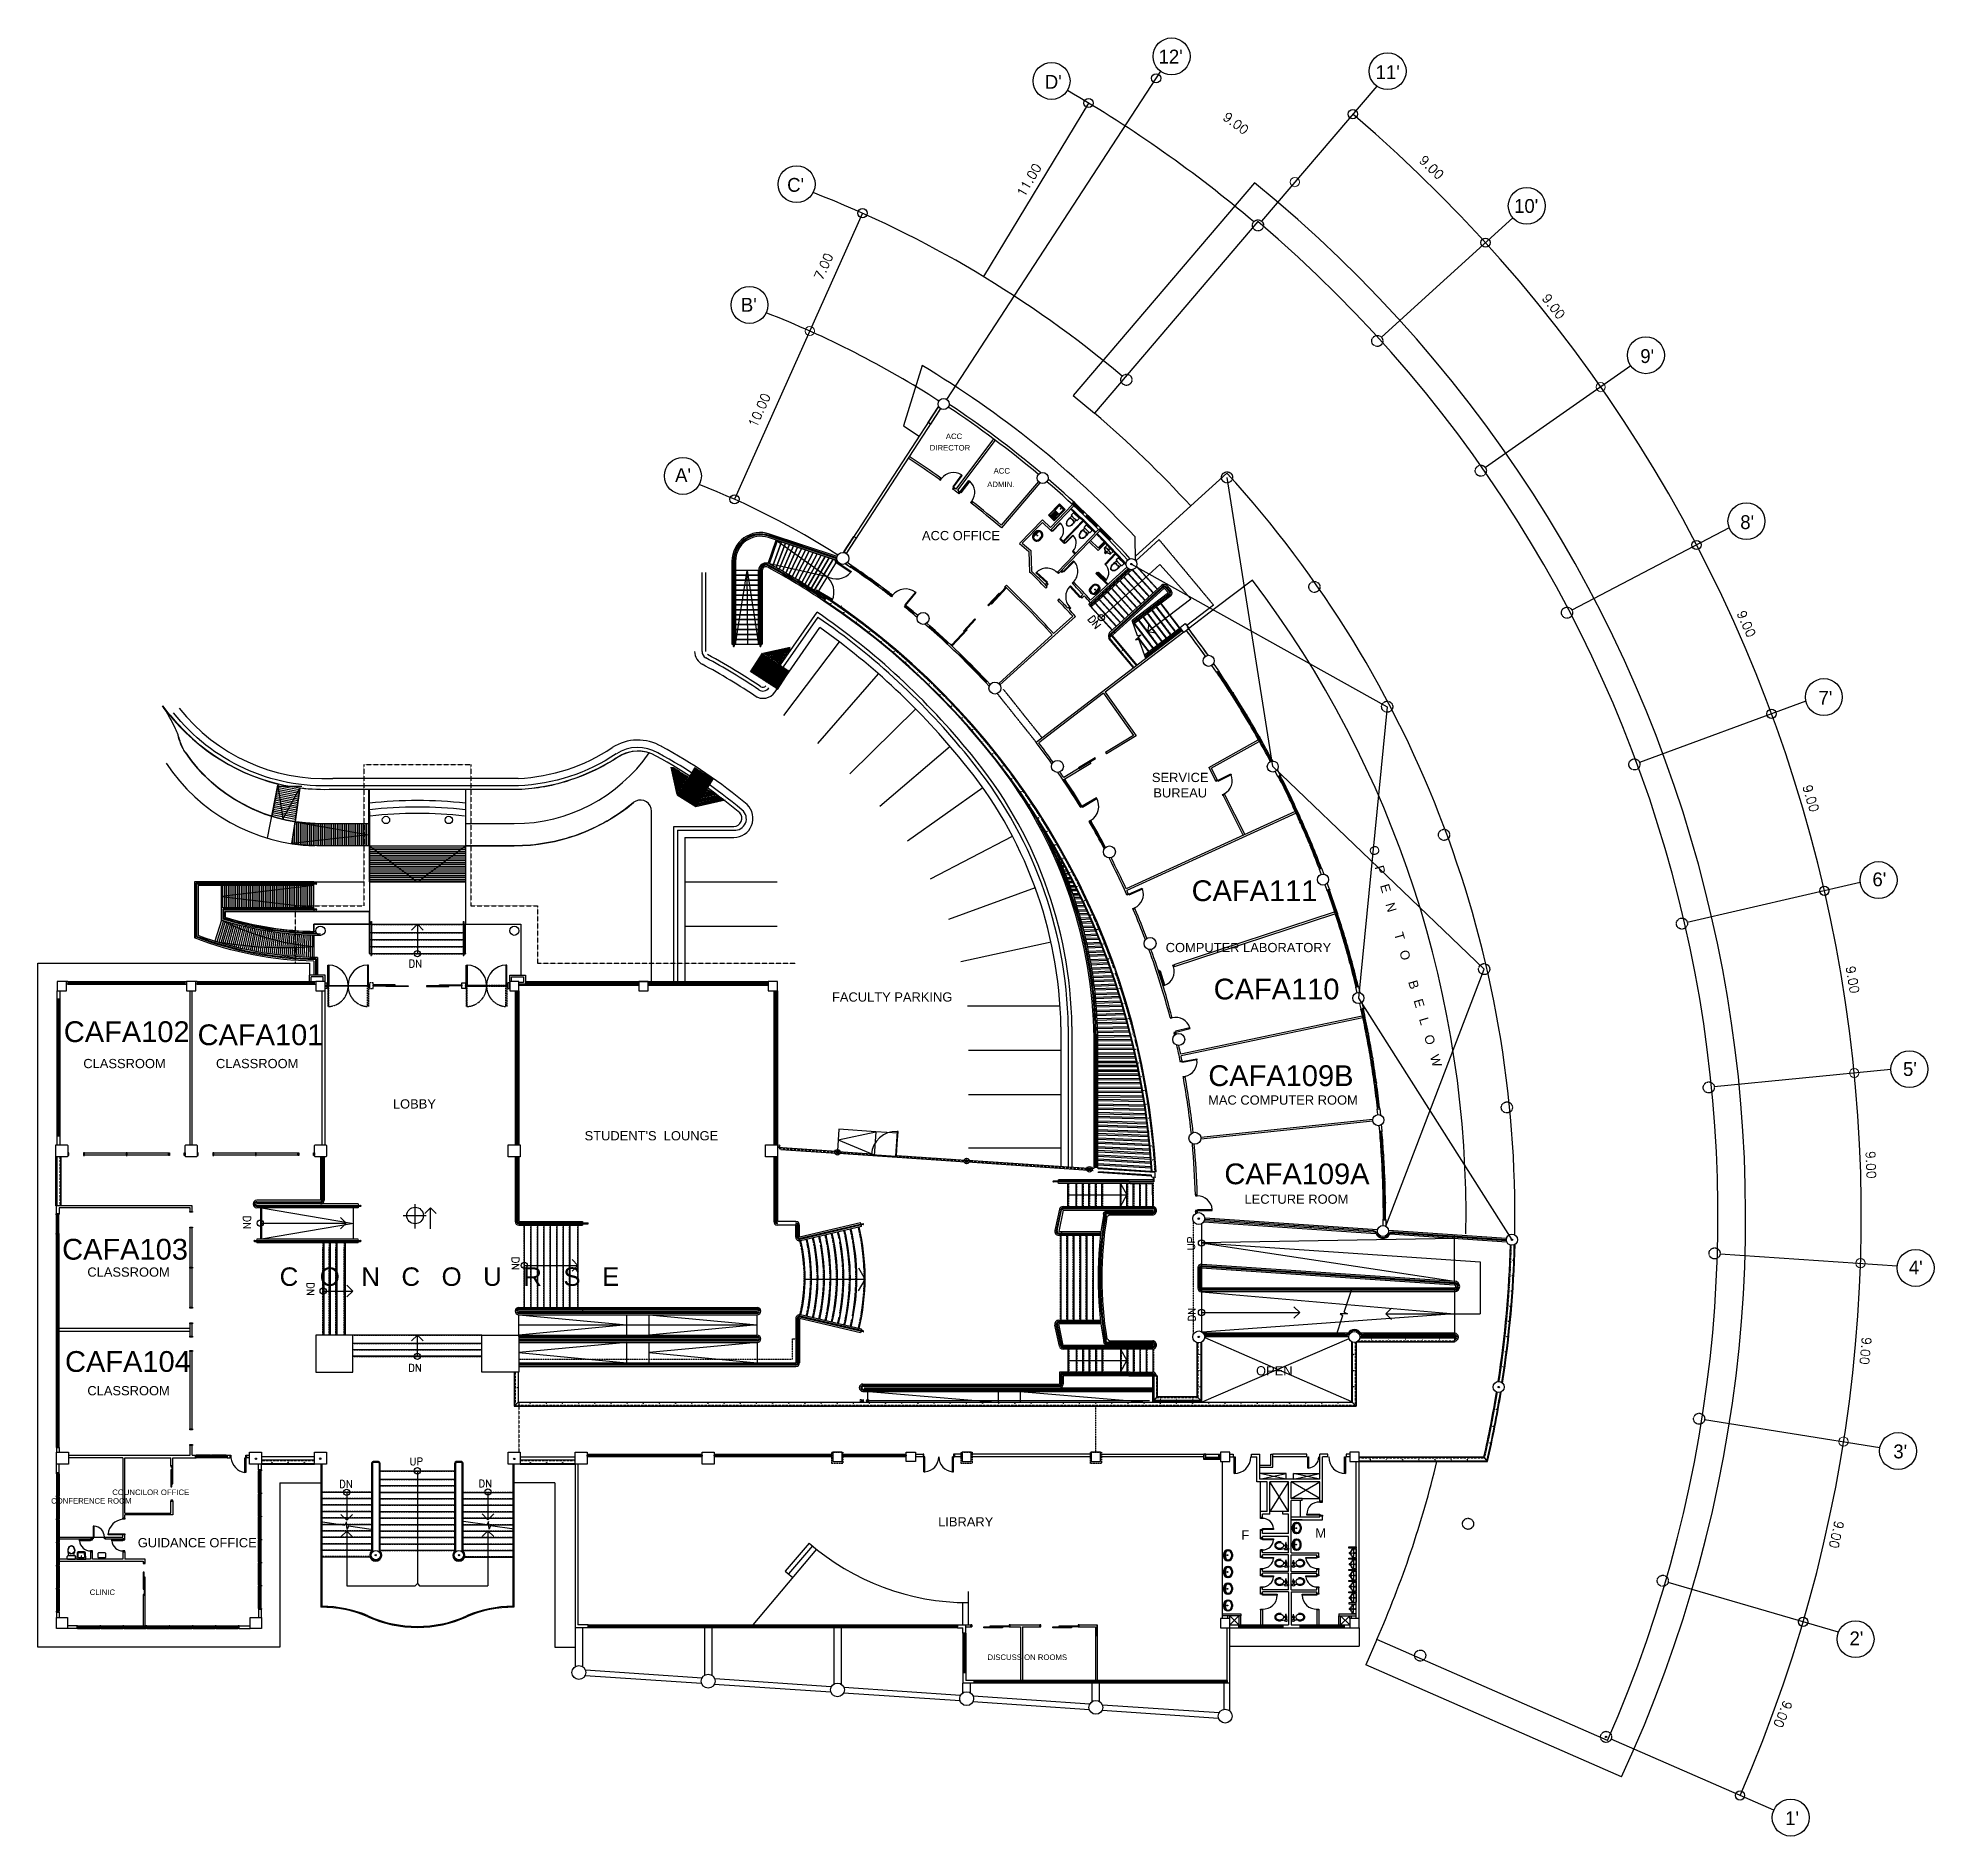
# Model space of a CAD drawing. Header units: millimetres. Extents: x -616979 to 2364082, y 43054 to 1637649.
# Drawn here: x -76102 to 26593, y 56924 to 154313 of the extents above; entities that cross this region are included whole.
import ezdxf
from ezdxf.enums import TextEntityAlignment as Align

# ---------------------------------------------------------------- set-up
doc = ezdxf.new("R2010")
doc.units = ezdxf.units.MM
doc.linetypes.add('GROUND floor$0$HIDDEN', pattern=[0.375, 0.25, -0.125])
doc.linetypes.add('HIDDEN', pattern=[0.375, 0.25, -0.125])
for name, color, linetype in [('a-broken line', 8, 'HIDDEN'), ('a-column', 7, 'Continuous'), ('a-construcion', 8, 'Continuous'), ('a-doors', 254, 'Continuous'), ('a-fixtures', 7, 'Continuous'), ('a-label', 9, 'Continuous'), ('a-labels', 7, 'Continuous'), ('a-railing', 254, 'Continuous'), ('a-stairs', 8, 'Continuous'), ('a-wall', 5, 'Continuous'), ('a-windows', 7, 'Continuous'), ('a_text', 255, 'Continuous'), ('dimension', 1, 'Continuous'), ('RAMPSLOPE', 252, 'Continuous')]:
    doc.layers.add(name, color=color, linetype=linetype)
doc.layers.add('road', color=7, linetype='Continuous', lineweight=25)
doc.styles.add('-kitz', font='arial.ttf')
doc.styles.add('100scale@80cl', font='romans.shx', dxfattribs={"height": 0.2})
doc.styles.add('500scale@80cl', font='romans.shx', dxfattribs={"height": 1})
doc.styles.add('arial', font='arial.ttf')
doc.styles.add('Century Gothic', font='GOTHIC.TTF')
doc.styles.add('romans', font='romans.shx')
doc.styles.add('style1', font='arial.ttf')
pattern_1 = [(90, (-74782.32, 68456.52), (-100, 6e-15), [])]

msp = doc.modelspace()

# ---------------------------------------------------------------- texts
at = {"color": 5, "style": 'style1'}
for s, p in [('CAFA111', (-13618.142, 107562.928)), ('CAFA110', (-12424.195, 102236.912)), ('CAFA102', (-74698.967, 99928.765)), ('CAFA101', (-67453.283, 99759.539)), ('CAFA109B', (-12713.611, 97545.137)), ('CAFA109A', (-11842.729, 92227.833)), ('CAFA103', (-74789.172, 88144.492)), ('CAFA104', (-74633.406, 82065.597))]:
    msp.add_text(s, height=1125, dxfattribs=at).set_placement(p)
at = {"char_height": 500, "attachment_point": 5, "style": '500scale@80cl'}
for s, insert, rotation in [('9.00', (-11222.666, 149687.827), 323.31842428), ('9.00', (-623.843, 147298.841), 316.52424189), ('11.00', (-22422.347, 146613.835), 60.23142442), ('7.00', (-33545.391, 141939.39), 65.90044049), ('9.00', (5987.981, 139769.313), 308.68157572), ('10.00', (-37029.648, 134150.076), 65.90044049), ('9.00', (16426.716, 122576.595), 294.04472717), ('9.00', (19920.732, 113124.363), 286.7263029), ('9.00', (22182.225, 103304.054), 279.40787862), ('9.00', (23174.348, 93275.668), 272.08945434), ('9.00', (22880.938, 83202.598), 264.77103007), ('9.00', (21306.775, 73248.963), 257.45260579), ('9.00', (18404.646, 63523.842), 246.79457209)]:
    msp.add_mtext(s, dxfattribs=dict(at, insert=insert, rotation=rotation))
at = {"layer": 'a-label', "style": '-kitz'}
for s, p in [('F ', (-10921.404, 72978.259)), ('M', (-6919.223, 73083.196))]:
    msp.add_text(s, height=500, dxfattribs=at).set_placement(p)
at = {"layer": 'a-labels', "style": '-kitz'}
for s, height, rotation, p in [('ACC', 300, 359.96656511, (-26928.536, 132586.147)), ('DIRECTOR', 300, 359.96656511, (-27798.348, 131968.684)), ('ACC', 300, 359.96656511, (-24341.229, 130715.371)), ('ADMIN.', 300, 359.96656511, (-24688.7, 129985.047)), ('O   P   E   N      T   O      B   E   L   O   W ', 500, 286.28974174, (-4028.782, 110490.996))]:
    msp.add_text(s, height=height, rotation=rotation, dxfattribs=at).set_placement(p)
for s, p in [('ACC OFFICE', (-28223.693, 127109.882)), ('COMPUTER LABORATORY', (-15021.478, 104797.576)), ('FACULTY PARKING', (-33095.783, 102119.026)), ('CLASSROOM', (-73643.502, 98514.764)), ('CLASSROOM', (-66459.445, 98514.764)), ('LOBBY', (-56875.64, 96328.442)), ('MAC COMPUTER ROOM', (-12724.764, 96538.701)), ("STUDENT'S  LOUNGE", (-46493.451, 94603.714)), ('LECTURE ROOM', (-10753.997, 91170.462)), ('CLASSROOM', (-73424.056, 87220.528)), ('OPEN', (-10129.705, 81873.967)), ('CLASSROOM', (-73424.056, 80796.718)), ('GUIDANCE OFFICE', (-70693.59, 72564.369))]:
    msp.add_text(s, height=500, dxfattribs=at).set_placement(p)
at = {"layer": 'a-labels', "linetype": 'Continuous'}
for s, height, rotation, style, p in [('DN', 400, 309.2597049, '100scale@80cl', (-19274.582, 122832.587)), ('DN', 400, 359.96656511, '100scale@80cl', (-56025.677, 103975.356)), ('DN', 400, 269.96656511, '100scale@80cl', (-64978.662, 90531.681)), ('UP', 400, 89.96656511, '100scale@80cl', (-13439.193, 88648.737)), ('DN', 400, 269.96656511, '100scale@80cl', (-50440.251, 88306.981)), ('DN', 400, 269.96656511, '100scale@80cl', (-61534.701, 86919.181)), ('DN', 400, 89.96656511, '100scale@80cl', (-13408.459, 84790.208)), ('DN', 400, 359.96656511, '100scale@80cl', (-56043.959, 82087.083)), ('UP', 400, 359.96656511, '100scale@80cl', (-55972.107, 77015.593)), ('DN', 400, 359.96656511, '100scale@80cl', (-59785.645, 75793.087)), ('DN', 400, 359.96656511, '100scale@80cl', (-52240.877, 75813.632)), ('CONFERENCE ROOM', 300, 359.96656511, '-kitz', (-75387.52, 74928.365)), ('COUNCILOR OFFICE', 300, 359.96656511, '-kitz', (-72075.092, 75395.086)), ('CLINIC', 300, 359.96656511, '-kitz', (-73297.655, 69979.593)), ('DISCUSSION ROOMS', 300, 359.96656511, '-kitz', (-24671.529, 66460.864))]:
    msp.add_text(s, height=height, rotation=rotation, dxfattribs=dict(at, style=style)).set_placement(p)
at = {"layer": 'a-labels', "linetype": 'Continuous', "style": 'arial'}
msp.add_text('C   O   N   C   O   U   R   S   E', height=1000, dxfattribs=at).set_placement((-63010.313, 86724.059))
at = {"layer": 'a-labels', "style": 'romans'}
msp.add_text('DN', height=125, dxfattribs=at).set_placement((-31478.979, 80508.109), align=Align.MIDDLE)
at = {"layer": 'a-labels', "char_height": 500, "width": 5250.9, "attachment_point": 5, "style": '-kitz'}
for s, insert in [('SERVICE \\PBUREAU', (-14236.555, 113840.345)), ('LIBRARY', (-25853.253, 73944.768))]:
    msp.add_mtext(s, dxfattribs=dict(at, insert=insert))
at = {"layer": 'a_text', "lineweight": 9, "style": 'Century Gothic'}
for s, p in [("12'", (-15406.391, 152926.517)), ("D'", (-21567.661, 151558.055)), ("11'", (-3648.331, 152083.509)), ("C'", (-35523.016, 145978.715)), ("10'", (3847.933, 144836.494)), ("B'", (-38028.958, 139483.876)), ("9'", (10680.5, 136705.225)), ("A'", (-41592.688, 130257.303)), ("8'", (16096.963, 127711.184)), ("7'", (20335.315, 118195.216)), ("6'", (23254.639, 108365.798)), ("5'", (24910.864, 98091.903)), ("4'", (25224.118, 87347.563)), ("3'", (24387.463, 77381.346)), ("2'", (22012.291, 67257.109)), ("1'", (18528.323, 57519.105))]:
    msp.add_text(s, height=750, dxfattribs=at).set_placement(p)

# ---------------------------------------------------------------- hatches: boundary and pattern name
at = {"layer": 'a-windows'}
for points in [[(-20040.579, 129134.394), (-20044.215, 129137.826), (-20064.81, 129116.012), (-20042.996, 129095.417), (-20039.563, 129099.053), (-20057.742, 129116.216)], [(-19753.961, 128822.535), (-19750.528, 128826.171), (-19768.707, 128843.333), (-19751.544, 128861.511), (-19755.18, 128864.944), (-19772.342, 128846.765), (-19794.156, 128867.36), (-19797.589, 128863.725)], [(-19483.307, 128573.883), (-19501.485, 128591.045), (-19504.918, 128587.41), (-19483.104, 128566.815), (-19462.509, 128588.629), (-19466.145, 128592.061)], [(-19309.727, 128445.563), (-19313.296, 128449.065), (-19334.307, 128427.653), (-19312.894, 128406.641), (-19309.392, 128410.21), (-19327.236, 128427.719)], [(-19029.175, 128128.236), (-19025.673, 128131.805), (-19043.517, 128149.314), (-19026.007, 128167.159), (-19029.576, 128170.66), (-19047.085, 128152.816), (-19068.498, 128173.828), (-19072, 128170.259)], [(-18763.366, 127874.412), (-18781.21, 127891.921), (-18784.711, 127888.353), (-18763.299, 127867.341), (-18742.287, 127888.754), (-18745.856, 127892.256)], [(-18574.256, 127724.875), (-18577.757, 127728.444), (-18599.172, 127707.435), (-18578.163, 127686.02), (-18574.594, 127689.521), (-18592.102, 127707.367)], [(-18299.793, 127402.266), (-18296.224, 127405.767), (-18313.731, 127423.613), (-18295.885, 127441.121), (-18299.387, 127444.69), (-18317.233, 127427.183), (-18338.242, 127448.598), (-18341.811, 127445.096)], [(-18038.863, 127143.429), (-18056.37, 127161.275), (-18059.939, 127157.773), (-18038.93, 127136.358), (-18017.515, 127157.367), (-18021.016, 127160.936)], [(-11071.948, 68298.109), (-11076.948, 68298.109), (-11076.948, 68268.109), (-11046.948, 68268.109), (-11046.948, 68273.109), (-11071.948, 68273.109)], [(-10649.448, 68268.109), (-10649.448, 68273.109), (-10674.448, 68273.109), (-10674.448, 68298.109), (-10679.448, 68298.109), (-10679.448, 68273.109), (-10709.448, 68273.109), (-10709.448, 68268.109)], [(-10249.448, 68268.109), (-10249.448, 68273.109), (-10274.448, 68273.109), (-10274.448, 68298.109), (-10279.448, 68298.109), (-10279.448, 68273.109), (-10309.448, 68273.109), (-10309.448, 68268.109)], [(-9849.448, 68268.109), (-9849.448, 68273.109), (-9874.448, 68273.109), (-9874.448, 68298.109), (-9879.448, 68298.109), (-9879.448, 68273.109), (-9909.448, 68273.109), (-9909.448, 68268.109)], [(-9449.448, 68268.109), (-9449.448, 68273.109), (-9474.448, 68273.109), (-9474.448, 68298.109), (-9479.448, 68298.109), (-9479.448, 68273.109), (-9509.448, 68273.109), (-9509.448, 68268.109)], [(-9049.448, 68268.109), (-9049.448, 68273.109), (-9074.448, 68273.109), (-9074.448, 68298.109), (-9079.448, 68298.109), (-9079.448, 68273.109), (-9109.448, 68273.109), (-9109.448, 68268.109)], [(-8681.948, 68273.109), (-8706.948, 68273.109), (-8706.948, 68268.109), (-8676.948, 68268.109), (-8676.948, 68298.109), (-8681.948, 68298.109)], [(-7746.948, 68298.109), (-7751.948, 68298.109), (-7751.948, 68268.109), (-7721.948, 68268.109), (-7721.948, 68273.109), (-7746.948, 68273.109)], [(-7324.448, 68268.109), (-7324.448, 68273.109), (-7349.448, 68273.109), (-7349.448, 68298.109), (-7354.448, 68298.109), (-7354.448, 68273.109), (-7384.448, 68273.109), (-7384.448, 68268.109)], [(-6924.448, 68268.109), (-6924.448, 68273.109), (-6949.448, 68273.109), (-6949.448, 68298.109), (-6954.448, 68298.109), (-6954.448, 68273.109), (-6984.448, 68273.109), (-6984.448, 68268.109)], [(-6524.448, 68268.109), (-6524.448, 68273.109), (-6549.448, 68273.109), (-6549.448, 68298.109), (-6554.448, 68298.109), (-6554.448, 68273.109), (-6584.448, 68273.109), (-6584.448, 68268.109)], [(-6124.448, 68268.109), (-6124.448, 68273.109), (-6149.448, 68273.109), (-6149.448, 68298.109), (-6154.448, 68298.109), (-6154.448, 68273.109), (-6184.448, 68273.109), (-6184.448, 68268.109)], [(-5724.448, 68268.109), (-5724.448, 68273.109), (-5749.448, 68273.109), (-5749.448, 68298.109), (-5754.448, 68298.109), (-5754.448, 68273.109), (-5784.448, 68273.109), (-5784.448, 68268.109)], [(-5356.948, 68273.109), (-5381.948, 68273.109), (-5381.948, 68268.109), (-5351.948, 68268.109), (-5351.948, 68298.109), (-5356.948, 68298.109)]]:
    msp.add_hatch(color=256, dxfattribs=at).paths.add_polyline_path(points)
at = {"layer": 'RAMPSLOPE'}
h = msp.add_hatch(dxfattribs=at)
h.set_pattern_fill('_USER', color=256, scale=50, angle=192.11492399, style=0, pattern_type=0)
h.set_pattern_definition([(192.114924, (1394934.75, 1922149.906), (10.4936621, -48.8864302), [])])
h.paths.add_polyline_path([(-36892.87, 121022.564), (-35885.157, 120371.017), (-35421.312, 121088.421, 0.1595772834), (-35353.925, 121352.904)])
h = msp.add_hatch(dxfattribs=at)
h.set_pattern_fill('_USER', color=256, scale=50, angle=237.11492399, style=0, pattern_type=0)
h.set_pattern_definition([(237.114924, (-1831416.98, 1562086.32), (41.9880659, -27.1477867), [])])
h.paths.add_polyline_path([(-36901.395, 121009.407), (-37552.942, 120001.694), (-36041.372, 119024.373), (-35389.825, 120032.087)])
h = msp.add_hatch(dxfattribs=at)
h.set_pattern_fill('_USER', color=256, scale=50, angle=282.51496012, style=0, pattern_type=0)
h.set_pattern_definition([(282.51496, (-1852587.205, 1532503.2), (48.811973, 10.834726), [])])
h.paths.add_polyline_path([(-41506.898, 113285.754), (-40862.403, 114297.992), (-41583.028, 114756.816, 0.1595772834), (-41847.976, 114822.355)])
h = msp.add_hatch(dxfattribs=at)
h.set_pattern_fill('_USER', color=256, scale=50, angle=327.51496012, style=0, pattern_type=0)
h.set_pattern_definition([(327.51496, (-1470019.573, -1691247.533), (26.8539689, 42.1765854), [])])
h.paths.add_polyline_path([(-41506.898, 113285.754), (-40494.66, 112641.258), (-39527.917, 114159.615), (-40540.155, 114804.111)])
h = msp.add_hatch(dxfattribs=at)
h.set_pattern_fill('_USER', color=256, scale=50, angle=372.51496012, style=0, pattern_type=0)
h.set_pattern_definition([(12.51496, (-1470019.573, -1691247.533), (-10.834726, 48.811973), [])])
h.paths.add_polyline_path([(-39850.165, 113653.496), (-40494.66, 112641.258), (-38837.927, 113009.001)])
h = msp.add_hatch(dxfattribs=at)
h.set_pattern_fill('_USER', color=256, scale=100, angle=90, style=0, pattern_type=0)
h.set_pattern_definition(pattern_1)
edge = h.paths.add_edge_path()
edge.add_arc((-60860.946, 120135.327), 8374.004, 261.05550954, 270.40367623)
edge.add_line((-60801.948, 111761.53), (-58176.834, 111758.024))
edge.add_line((-58176.834, 111758.024), (-58176.833, 110557.805))
edge.add_line((-58176.833, 110557.805), (-60801.948, 110562.558))
edge.add_arc((-60875.681, 120038.643), 9476.372, 261.07225451, 270.44580857, ccw=False)
edge.add_line((-62346.308, 110677.079), (-62162.916, 111863.155))
h = msp.add_hatch(dxfattribs=at)
h.set_pattern_fill('_USER', color=256, scale=100, style=0, pattern_type=0)
h.set_pattern_definition([(0, (-74782.32, 68456.52), (0, 100), [])])
h.paths.add_polyline_path([(-58151.94, 110557.894), (-52951.942, 110557.894), (-52951.942, 108608.131), (-58151.94, 108608.131)])
h = msp.add_hatch(dxfattribs=at)
h.set_pattern_fill('_USER', color=256, scale=100, angle=90, style=0, pattern_type=0)
h.set_pattern_definition(pattern_1)
h.paths.add_polyline_path([(-66151.973, 108408.108), (-61151.973, 108408.108), (-61151.973, 107208.108), (-66151.973, 107208.108)])

# ---------------------------------------------------------------- linework, layer by layer
for p, q in [((-15294.62, 152506.383), (-26888.3, 134735.991)), ((-3593.126, 151704.696), (-9828.347, 144388.555)), ((-19199.393, 150786.423), (-24896.959, 141388.088)), ((-31443.829, 144819.822), (-38375.378, 129323.83)), ((3774.422, 144565.371), (-3341.96, 138103.096)), ((10172.518, 136545.703), (2290.921, 131042.582)), ((15499.37, 127777.636), (6978.521, 123322.05)), ((19648.389, 118395.589), (10644.465, 115067.29)), ((22596.538, 108570.016), (13229.024, 106412.797)), ((24256.084, 98445.955), (14690.088, 97499.576)), ((15003.299, 88461.407), (24600.551, 87814.401)), ((14165.202, 79479.694), (23659.893, 77978.113)), ((21413.87, 67967.813), (12187.804, 70666.63)), ((-47001.948, 68208.109), (-47001.948, 66100.323)), ((-46601.948, 68208.109), (-46601.948, 66100.323)), ((-40001.948, 68208.109), (-40001.948, 65628.413)), ((-39601.948, 68208.109), (-39601.948, 65628.413)), ((-33001.948, 68208.109), (-33001.948, 65156.503)), ((-32601.948, 68208.109), (-32601.948, 65156.503)), ((-40134.773, 65483.977), (-46448.944, 65909.651)), ((-40154.952, 65184.657), (-46469.123, 65610.331)), ((-33154.952, 64712.746), (-39469.123, 65138.421)), ((-33134.773, 65012.067), (-39448.944, 65437.741)), ((-26134.773, 64540.157), (-32448.944, 64965.831)), ((-26001.948, 64684.593), (-26001.948, 65208.109)), ((-25601.948, 64684.593), (-25601.948, 65208.109)), ((-19001.948, 64212.683), (-19001.948, 65208.109)), ((-18601.948, 64212.683), (-18601.948, 65208.109)), ((-11851.948, 63795.21), (-11851.948, 65208.109)), ((-11551.948, 63703.067), (-11551.948, 65208.109)), ((-26154.952, 64240.836), (-32469.123, 64666.511)), ((-19154.952, 63768.926), (-25469.123, 64194.601)), ((-19134.773, 64068.247), (-25448.944, 64493.921)), ((-12154.952, 63297.016), (-18469.123, 63722.69)), ((-12134.773, 63596.337), (-18448.944, 64022.011)), ((17910.998, 58325.168), (9103.876, 62177.248))]:
    msp.add_line(p, q)
for centre, radius in [((-14702.877, 153312.51), 1000), ((-3001.383, 152510.822), 1000), ((-21203.572, 151980.558), 1000), ((-15542.724, 152126.097), 250), ((-19199.393, 150786.423), 250), ((-4887.453, 150185.988), 250), ((-35010.558, 146390.687), 1000), ((4533.206, 145216.714), 1000), ((-31443.829, 144819.822), 250), ((2297.181, 143223.911), 250), ((-37564.407, 139849.282), 1000), ((10986.61, 137126.44), 1000), ((-41171.501, 130589.1), 1000), ((-38375.378, 129323.83), 250), ((16431.663, 128139.34), 1000), ((13728.642, 126851.715), 250), ((20624.037, 118614.933), 1000), ((17789.218, 117708.347), 250), ((23587.766, 108702.181), 1000), ((20651.999, 108122.214), 250), ((25256.001, 98458.777), 1000), ((25593.058, 87692.213), 1000), ((24639.977, 77779.528), 1000), ((19498.694, 68528.042), 250), ((22339.864, 67590.273), 1000), ((16082.787, 59124.796), 250), ((18827.194, 57924.44), 1000)]:
    msp.add_circle(centre, radius)
for radius, start, end in [(70460.798, 49.80446887, 59.85829423), (78378.059, 336.37627844, 49.56052121), (59470.304, 49.84955205, 68.69399536), (52478.427, 57.20648498, 68.69399536), (42494.671, 57.3171457, 68.69399536)]:
    msp.add_arc((-55726.948, 90533.109), radius, start, end)
at = {"layer": 'a-broken line', "linetype": 'GROUND floor$0$HIDDEN'}
for p, q in [((-12426.249, 123593.698), (-15378.602, 127139.04)), ((-24136.03, 118790.051), (-22038.503, 116160.914)), ((-23823.347, 119039.509), (-21720.36, 116403.529)), ((-13536.148, 90248.808), (-13536.148, 84074.252)), ((-18801.948, 77708.109), (-18801.948, 80208.109))]:
    msp.add_line(p, q, dxfattribs=at)
at = {"layer": 'a-broken line', "linetype": 'HIDDEN', "ltscale": 3}
for p, q in [((-58443.615, 114958.109), (-58443.615, 107308.109)), ((-58443.615, 114958.109), (-52660.281, 114958.109)), ((-52660.281, 114958.109), (-52660.281, 107308.109)), ((-52660.281, 107308.109), (-49051.948, 107308.109)), ((-49051.948, 107308.109), (-49051.948, 104208.109)), ((-49051.948, 104208.109), (-35051.948, 104208.109))]:
    msp.add_line(p, q, dxfattribs=at)
at = {"layer": 'a-broken line', "linetype": 'HIDDEN'}
for p, q in [((-58026.935, 106288.109), (-53076.935, 106288.109)), ((-58026.935, 105838.109), (-53076.935, 105838.109)), ((-58026.935, 105458.109), (-53076.935, 105458.109)), ((-58026.935, 105078.109), (-53076.935, 105078.109)), ((-58026.935, 104698.109), (-53076.935, 104698.109)), ((-57551.948, 76688.109), (-53551.948, 76688.109)), ((-57551.948, 76238.109), (-53551.948, 76238.109)), ((-58051.948, 75558.109), (-60701.948, 75558.109)), ((-58051.948, 75208.109), (-60701.948, 75208.109)), ((-57551.948, 75888.109), (-53551.948, 75888.109)), ((-57551.948, 75188.109), (-53551.948, 75188.109)), ((-53051.948, 75558.109), (-50401.948, 75558.109)), ((-53051.948, 75208.109), (-50401.948, 75208.109)), ((-58051.948, 74858.109), (-60701.948, 74858.109)), ((-58051.948, 74508.109), (-60701.948, 74508.109)), ((-58051.948, 74158.109), (-60701.948, 74158.109)), ((-57551.948, 74838.109), (-53551.948, 74838.109)), ((-57551.948, 74488.109), (-53551.948, 74488.109)), ((-57551.948, 74138.109), (-53551.948, 74138.109)), ((-53051.948, 74858.109), (-50401.948, 74858.109)), ((-53051.948, 74508.109), (-50401.948, 74508.109)), ((-53051.948, 74158.109), (-50401.948, 74158.109)), ((-58051.948, 73808.109), (-60701.948, 73808.109)), ((-58051.948, 73458.109), (-60701.948, 73458.109)), ((-58051.948, 73108.109), (-60701.948, 73108.109)), ((-57551.948, 73788.109), (-53551.948, 73788.109)), ((-57551.948, 73438.109), (-53551.948, 73438.109)), ((-57551.948, 73088.109), (-53551.948, 73088.109)), ((-53051.948, 73808.109), (-50401.948, 73808.109)), ((-53051.948, 73458.109), (-50401.948, 73458.109)), ((-53051.948, 73108.109), (-50401.948, 73108.109)), ((-58051.948, 72758.109), (-60701.948, 72758.109)), ((-58051.948, 72408.109), (-60701.948, 72408.109)), ((-58116.948, 72058.109), (-60701.948, 72058.109)), ((-57551.948, 72738.109), (-53551.948, 72738.109)), ((-57551.948, 72388.109), (-53551.948, 72388.109)), ((-53051.948, 72758.109), (-50401.948, 72758.109)), ((-53051.948, 72408.109), (-50401.948, 72408.109))]:
    msp.add_line(p, q, dxfattribs=at)
at = {"layer": 'a-broken line', "linetype": 'HIDDEN', "ltscale": 1.5}
msp.add_line((-74901.948, 91058.109), (-74901.948, 93708.109), dxfattribs=at)
at = {"layer": 'a-broken line'}
for p, q in [((-20276.948, 91024.587), (-20276.948, 92274.757)), ((-20276.948, 91024.587), (-20276.948, 92274.757)), ((-19826.948, 91024.587), (-19826.948, 92274.757)), ((-19826.948, 91024.587), (-19826.948, 92274.757)), ((-19476.948, 91024.587), (-19476.948, 92274.757)), ((-19476.948, 91024.587), (-19476.948, 92274.757)), ((-19126.948, 91024.587), (-19126.948, 92274.757)), ((-19126.948, 91024.587), (-19126.948, 92274.757)), ((-18776.948, 91024.587), (-18776.948, 92274.757)), ((-18776.948, 91024.587), (-18776.948, 92274.757)), ((-18426.948, 91024.587), (-18426.948, 92274.757)), ((-18426.948, 91024.587), (-18426.948, 92274.757)), ((-17426.948, 91024.587), (-17426.948, 92274.757)), ((-17426.948, 91024.587), (-17426.948, 92274.757)), ((-17076.948, 91024.587), (-17076.948, 92274.757)), ((-17076.948, 91024.587), (-17076.948, 92274.757)), ((-16726.948, 91024.587), (-16726.948, 92276.079)), ((-16726.948, 91024.587), (-16726.948, 91627.603)), ((-16389.547, 91025.909), (-16389.547, 92277.401)), ((-16039.547, 91025.909), (-16039.547, 92277.401)), ((-15676.948, 91025.909), (-15676.948, 92277.401)), ((-20726.948, 84861.445), (-20726.948, 89461.445)), ((-20376.948, 84861.445), (-20376.948, 89461.445)), ((-20026.948, 84861.445), (-20026.948, 89461.445)), ((-19676.948, 84861.445), (-19676.948, 89461.445)), ((-19326.948, 84861.445), (-19326.948, 89461.445)), ((-18976.948, 84861.445), (-18976.948, 89461.445)), ((-60651.948, 84058.62), (-60651.948, 89058.45)), ((-60301.948, 84058.62), (-60301.948, 89058.45)), ((-59951.948, 84058.62), (-59951.948, 89058.45)), ((-59501.948, 84058.62), (-59501.948, 89058.45)), ((-20276.948, 83298.304), (-20276.948, 82048.133)), ((-19826.948, 83298.304), (-19826.948, 82048.133)), ((-19476.948, 83298.304), (-19476.948, 82048.133)), ((-19126.948, 83298.304), (-19126.948, 82048.133)), ((-18776.948, 83298.304), (-18776.948, 82048.133)), ((-18426.948, 83298.304), (-18426.948, 82048.133)), ((-17426.948, 83298.304), (-17426.948, 82048.133)), ((-17076.948, 83298.304), (-17076.948, 82048.133)), ((-16726.948, 83298.304), (-16726.948, 82046.811)), ((-16402.145, 83296.981), (-16402.145, 82045.489)), ((-16039.547, 83296.981), (-16039.547, 82045.489)), ((-15676.948, 83296.981), (-15676.948, 82045.489))]:
    msp.add_line(p, q, dxfattribs=at)
at = {"layer": 'a-broken line', "color": 8, "linetype": 'HIDDEN'}
for p, q in [((-49771.948, 85558.19), (-49771.948, 90008.109)), ((-49421.948, 90008.109), (-49421.948, 85558.19)), ((-49071.948, 90008.109), (-49071.948, 85558.19)), ((-48721.948, 90008.109), (-48721.948, 85558.19)), ((-48371.948, 90008.109), (-48371.948, 85558.19)), ((-48021.948, 90008.109), (-48021.948, 85558.19)), ((-47671.948, 90008.109), (-47671.948, 85558.19)), ((-47321.948, 90008.109), (-47321.948, 85558.19)), ((-46871.948, 90008.109), (-46871.948, 85558.19)), ((-60671.948, 84058.279), (-60671.948, 88808.109)), ((-60321.948, 84058.279), (-60321.948, 88808.109)), ((-59971.948, 84058.279), (-59971.948, 88808.109)), ((-59521.948, 84058.279), (-59521.948, 88808.109)), ((-52051.948, 84038.279), (-59051.948, 84038.279)), ((-52051.948, 83588.279), (-59051.948, 83588.279)), ((-52051.948, 83238.279), (-59051.948, 83238.279)), ((-52051.948, 82888.279), (-59051.948, 82888.279))]:
    msp.add_line(p, q, dxfattribs=at)
at = {"layer": 'a-broken line', "linetype": 'Continuous'}
msp.add_line((-57551.948, 75538.109), (-53551.948, 75538.109), dxfattribs=at)
at = {"layer": 'a-broken line', "linetype": 'ByBlock'}
for p, q in [((-11046.948, 68273.109), (-11046.948, 68268.109)), ((-10649.448, 68273.109), (-10649.448, 68268.109)), ((-9879.448, 68298.109), (-9874.448, 68298.109)), ((-9879.448, 68298.109), (-9879.448, 68273.109)), ((-9874.448, 68298.109), (-9874.448, 68273.109)), ((-9874.448, 68273.109), (-9849.448, 68273.109)), ((-9849.448, 68273.109), (-9849.448, 68268.109)), ((-5356.948, 68298.109), (-5351.948, 68298.109))]:
    msp.add_line(p, q, dxfattribs=at)
at = {"layer": 'a-broken line', "linetype": 'HIDDEN', "ltscale": 3}
msp.add_lwpolyline([(-62151.948, 104212.017), (-62151.948, 107308.109), (-58443.615, 107308.109)], dxfattribs=at)
at = {"layer": 'a-broken line', "linetype": 'GROUND floor$0$HIDDEN', "ltscale": 3}
msp.add_lwpolyline([(-62151.948, 104212.017), (-62151.948, 107308.109), (-58443.615, 107308.109)], dxfattribs=at)
at = {"layer": 'a-broken line'}
for centre in [(-18232.61, 90624.587), (-18232.61, 83698.304)]:
    msp.add_circle(centre, 150, dxfattribs=at)
at = {"layer": 'a-broken line', "color": 8, "linetype": 'HIDDEN'}
for radius in [9840.952, 10190.952, 10540.952, 10890.952, 11240.952, 11590.952, 12040.952, 8790.952, 9140.952, 9490.952]:
    msp.add_arc((-43391.925, 87160.784), radius, 346.83947449, 13.16052551, dxfattribs=at)
at = {"layer": 'a-column'}
for points in [[(-14243.126, 122388.636), (-13964.783, 122600.827), (-13752.592, 122322.485), (-14030.934, 122110.293)], [(-75051.948, 103208.109), (-75051.948, 102708.109), (-74551.948, 102708.109), (-74551.948, 103208.109)], [(-68051.948, 103208.109), (-68051.948, 102708.109), (-67551.948, 102708.109), (-67551.948, 103208.109)], [(-61051.948, 103208.109), (-61051.948, 102708.109), (-60551.948, 102708.109), (-60551.948, 103208.109)], [(-50551.948, 103208.109), (-50551.948, 102708.109), (-50051.948, 102708.109), (-50051.948, 103208.109)], [(-43051.948, 103208.109), (-43551.948, 103208.109), (-43551.948, 102708.109), (-43051.948, 102708.109)], [(-36551.948, 103208.109), (-36551.948, 102708.109), (-36051.948, 102708.109), (-36051.948, 103208.109)], [(-75126.948, 94358.109), (-74516.948, 94358.109), (-74476.948, 94318.109), (-74476.948, 93748.109), (-74516.948, 93708.109), (-75126.948, 93708.109)], [(-68086.948, 94358.109), (-67516.948, 94358.109), (-67476.948, 94318.109), (-67476.948, 93748.109), (-67516.948, 93708.109), (-68086.948, 93708.109), (-68126.948, 93748.109), (-68126.948, 94318.109)], [(-61086.948, 94358.109), (-60516.948, 94358.109), (-60476.948, 94318.109), (-60476.948, 93748.109), (-60516.948, 93708.109), (-61086.948, 93708.109), (-61126.948, 93748.109), (-61126.948, 94318.109)], [(-50626.948, 94358.109), (-49976.948, 94358.109), (-49976.948, 93708.109), (-50626.948, 93708.109)], [(-36701.948, 94358.109), (-36051.948, 94358.109), (-36051.948, 93708.109), (-36701.948, 93708.109)], [(-75101.948, 77708.109), (-74451.948, 77708.109), (-74451.948, 77058.109), (-75101.948, 77058.109)], [(-64651.948, 77708.109), (-64001.948, 77708.109), (-64001.948, 77058.109), (-64651.948, 77058.109)], [(-61126.948, 77708.109), (-60476.948, 77708.109), (-60476.948, 77058.109), (-61126.948, 77058.109)], [(-50626.948, 77708.109), (-49976.948, 77708.109), (-49976.948, 77058.109), (-50626.948, 77058.109)], [(-47001.948, 77708.109), (-46351.948, 77708.109), (-46351.948, 77058.109), (-47001.948, 77058.109)], [(-40126.948, 77708.109), (-39476.948, 77708.109), (-39476.948, 77058.109), (-40126.948, 77058.109)], [(-32551.948, 77708.109), (-33051.948, 77708.109), (-33051.948, 77208.109), (-32551.948, 77208.109)], [(-29076.217, 77708.109), (-28576.217, 77708.109), (-28576.217, 77208.109), (-29076.217, 77208.109)], [(-25551.948, 77708.109), (-26051.948, 77708.109), (-26051.948, 77208.109), (-25551.948, 77208.109)], [(-18551.948, 77708.109), (-19051.948, 77708.109), (-19051.948, 77208.109), (-18551.948, 77208.109)], [(-11551.948, 77708.109), (-12051.948, 77708.109), (-12051.948, 77208.109), (-11551.948, 77208.109)], [(-4551.948, 77708.109), (-5051.948, 77708.109), (-5051.948, 77208.109), (-4551.948, 77208.109)], [(-75101.948, 68758.109), (-74501.948, 68758.109), (-74501.948, 68158.109), (-75101.948, 68158.109)], [(-64601.948, 68758.109), (-64001.948, 68758.109), (-64001.948, 68158.109), (-64601.948, 68158.109)], [(-11551.948, 68708.109), (-12051.948, 68708.109), (-12051.948, 68208.109), (-11551.948, 68208.109)], [(-4551.948, 68708.109), (-5051.948, 68708.109), (-5051.948, 68208.109), (-4551.948, 68208.109)]]:
    msp.add_lwpolyline(points, close=True, dxfattribs=at)
at = {"layer": 'a-column', "linetype": 'HIDDEN'}
for points in [[(-33101.948, 77708.109), (-32501.948, 77708.109), (-32501.948, 77108.109), (-33101.948, 77108.109)], [(-26101.948, 77708.109), (-25501.948, 77708.109), (-25501.948, 77108.109), (-26101.948, 77108.109)], [(-19101.948, 77708.109), (-18501.948, 77708.109), (-18501.948, 77108.109), (-19101.948, 77108.109)]]:
    msp.add_lwpolyline(points, close=True, dxfattribs=at)
at = {"layer": 'a-column', "linetype": 'HIDDEN', "ltscale": 0.8}
for centre in [(-10022.941, 144160.227), (-3564.054, 137901.416), (-17151.864, 135795.455), (-11700.436, 130512.895), (2044.947, 130870.837), (-6966.329, 124578.947), (6712.673, 123183.037), (-3026.676, 118090.293), (10363.075, 114963.274), (54.335, 111152.651), (12936.676, 106345.472), (2226.505, 103879.056), (14391.545, 97470.041), (3454.444, 96388.016), (14703.978, 88481.586), (13868.884, 79526.557), (1351.421, 73836.497), (11899.87, 70750.856), (-1240.44, 66701.67), (8829.017, 62297.467)]:
    msp.add_circle(centre, 300, dxfattribs=at)
at = {"layer": 'a-column'}
for centre, radius in [((-27052.223, 134484.735), 300), ((-21687.106, 130473.996), 300), ((-32507.445, 126123.16), 325), ((-16876.598, 125812.503), 300), ((-28163.014, 122875.444), 325), ((-12699.077, 120576.205), 300), ((-12699.077, 120576.205), 300), ((-24267.681, 119100.776), 325), ((-20884.912, 114860.657), 325), ((-20884.912, 114860.657), 325), ((-9222.606, 114850.416), 300), ((-9222.606, 114850.416), 300), ((-57251.948, 111958.109), 200), ((-53851.948, 111958.109), 200), ((-18069.822, 110224.001), 325), ((-18069.822, 110224.001), 325), ((-6503.827, 108728.427), 300), ((-60801.948, 105958.109), 250), ((-60801.948, 105958.109), 250), ((-50301.948, 105958.109), 250), ((-15868.277, 105266.86), 325), ((-4587.037, 102309.983), 300), ((-14316.147, 100069.492), 325), ((-3503.466, 95699.659), 300), ((-13438.72, 94716.749), 325), ((-32801.86, 93958.45), 150), ((-25801.86, 93486.539), 150), ((-19150.514, 93038.138), 150), ((-13232.61, 90364.951), 325), ((-3255.257, 89692.321), 300), ((3728.89, 89221.48), 300), ((-13232.61, 83958.109), 325), ((-4801.948, 83958.109), 300), ((3013.308, 81243.362), 300), ((-57801.948, 72138.109), 250), ((-53301.948, 72138.109), 250), ((-46801.948, 65783.109), 375), ((-39801.948, 65311.199), 375), ((-32801.948, 64839.289), 375), ((-25801.948, 64367.379), 375), ((-18801.948, 63895.469), 375), ((-11801.948, 63423.558), 375)]:
    msp.add_circle(centre, radius, dxfattribs=at)
at = {"layer": 'a-construcion'}
for p, q in [((-10220.724, 146471.922), (-20042.403, 134947.586)), ((-10039.911, 144371.566), (-18886.034, 133991.906)), ((-28218.301, 136568.775), (-29230.272, 133296.698)), ((-20042.403, 134947.586), (-18886.034, 133991.906)), ((-29230.272, 133296.698), (-28366.28, 132745.114)), ((-11707.226, 130743.116), (-13667.08, 128963.403)), ((-56316.215, 90533.279), (-55072.466, 90533.279)), ((-55676.948, 89834.863), (-55676.948, 91147.9)), ((-63001.948, 76058.109), (-63001.948, 67158.109)), ((-63001.948, 76058.109), (-60801.948, 76058.109)), ((-48101.948, 76058.109), (-50301.948, 76058.109)), ((-48101.948, 76058.109), (-48101.948, 67158.109)), ((-8503.643, 76558.109), (-9928.643, 76558.109)), ((-9928.643, 76258.109), (-8503.643, 76558.109)), ((-8503.643, 76258.109), (-9928.643, 76558.109)), ((-8503.643, 76258.109), (-8503.643, 76558.109)), ((-8103.643, 76258.109), (-6678.643, 76558.109)), ((-6678.643, 76258.109), (-8103.643, 76558.109)), ((-8103.643, 76558.109), (-6678.643, 76558.109)), ((-8103.643, 76258.109), (-8103.643, 76558.109)), ((-7628.643, 75208.109), (-6678.643, 75208.109)), ((-8678.643, 74508.109), (-9378.643, 74508.109)), ((-4551.948, 68208.109), (-4551.948, 67208.109)), ((-63001.948, 67158.109), (-76101.948, 67158.109)), ((-48101.948, 67158.109), (-47001.948, 67158.109)), ((-11551.948, 67208.109), (-4551.948, 67208.109)), ((-3588.774, 67565.07), (-4189.867, 66190.774)), ((8906.191, 62099.992), (-3588.774, 67565.07)), ((9662.242, 60132.106), (-4189.867, 66190.774))]:
    msp.add_line(p, q, dxfattribs=at)
at = {"layer": 'a-construcion', "color": 7, "ltscale": 2}
for p, q in [((-39934.445, 121089.465), (-39934.445, 125365.199)), ((-35888.059, 120355.747), (-33900.966, 123212.216))]:
    msp.add_line(p, q, dxfattribs=at)
at = {"layer": 'a-construcion', "color": 5, "ltscale": 2}
msp.add_line((-20096.787, 100766.278), (-20096.787, 93151.751), dxfattribs=at)
at = {"layer": 'a-construcion', "color": 7}
for p, q in [((-8378.643, 74508.109), (-9378.643, 76108.109)), ((-8378.643, 76108.109), (-9378.643, 74508.109)), ((-6678.643, 75208.109), (-8228.643, 76108.109)), ((-8228.643, 75208.109), (-6678.643, 76108.109))]:
    msp.add_line(p, q, dxfattribs=at)
at = {"layer": 'a-construcion', "linetype": 'ByBlock'}
msp.add_lwpolyline([(-3101.751, 89950.072), (2226.505, 103879.056), (-9222.606, 114850.416), (-11700.436, 130512.895)], dxfattribs=at)
at = {"layer": 'a-construcion'}
for points in [[(-16876.598, 125812.503), (-3026.676, 118090.293), (-4587.037, 102309.983), (3728.89, 89221.48)], [(-76101.948, 67158.109), (-76101.948, 104208.109), (-61401.948, 104208.109), (-61401.948, 103558.109)]]:
    msp.add_lwpolyline(points, dxfattribs=at)
at = {"layer": 'a-construcion', "color": 7, "ltscale": 2}
for points in [[(-20096.787, 100766.278, 0.1707867326), (-25548.275, 115494.391, 0.0726910291), (-33900.966, 123212.216, 0.0711650377)], [(-36949.089, 119172.957, 0.0069294867), (-38125.8, 119930.085, 0.0171608671), (-39830.724, 120914.345)]]:
    msp.add_lwpolyline(points, format="xyb", dxfattribs=at)
at = {"layer": 'a-construcion', "color": 5, "ltscale": 2}
for points in [[(-61084.422, 113608.109, -0.216905264), (-68921.068, 117638.267)], [(-41664.788, 103208.109), (-41664.788, 111608.109), (-38410.493, 111608.109, 0.6524158956), (-38093.011, 112345.287, 0.0492866626), (-42615.494, 115414.313, 0.282047973), (-44665.926, 115374.067, -0.0249077571), (-45575.152, 114832.984)]]:
    msp.add_lwpolyline(points, format="xyb", dxfattribs=at)
at = {"layer": 'a-construcion'}
msp.add_lwpolyline([(-52951.944, 110557.894), (-52951.935, 106308.109), (-49951.948, 106308.109), (-49951.948, 103558.109), (-49701.948, 103558.109), (-49701.948, 103208.109), (-42864.788, 103208.109), (-42864.788, 112436.822, 0.5490221518), (-43719.033, 112980.292, 0.0646095428), (-43849.319, 112897.404, -0.0871763054), (-46870.122, 111160.826, -0.0871763054), (-50301.948, 110557.896), (-52951.944, 110557.891)], format="xyb", close=True, dxfattribs=at)
msp.add_circle((-55676.948, 90533.279), 449.014, dxfattribs=at)
for radius, start, end in [(72110.798, 335.06515321, 50.87164645), (70610.798, 336.25456373, 49.68223593), (53628.427, 43.26685121, 59.13954018), (56972.976, 42.41808874, 49.71137127), (59620.304, 358.98622049, 42.41027413), (56972.976, 359.00100005, 37.14662914), (56972.976, 336.22542839, 346.47422227)]:
    msp.add_arc((-55726.948, 90533.109), radius, start, end, dxfattribs=at)
at = {"layer": 'a-construcion', "color": 5, "ltscale": 2}
msp.add_arc((-36838.549, 119339.633), 200, 236.44759427, 325.17570773, dxfattribs=at)
at = {"layer": 'a-doors'}
for p, q in [((-32893.274, 125971.026), (-32920.734, 125929.261)), ((-32920.734, 125929.261), (-32079.672, 125376.267)), ((-32893.342, 125971.07), (-32049.917, 125416.522)), ((-32049.917, 125416.522), (-32063.651, 125395.633)), ((-20870.657, 125402.958), (-20798.842, 125333.368)), ((-20608.417, 125457.771), (-20678.911, 125387.19)), ((-33927.422, 124404.062), (-33952.109, 124362.049)), ((-33952.109, 124362.049), (-33084.965, 123852.493)), ((-33065.139, 123898.437), (-33927.422, 124404.062)), ((-30351.604, 124412.154), (-30291.67, 124492.173)), ((-30311.601, 124382.158), (-30351.604, 124412.154)), ((-30279.822, 124424.48), (-30311.601, 124382.158)), ((-30291.67, 124492.173), (-30251.666, 124462.179)), ((-30251.666, 124462.179), (-30280.356, 124424.892)), ((-29883.553, 124119.568), (-30279.822, 124424.48)), ((-28579.726, 124302.672), (-29143.634, 123601.203)), ((-29105.492, 123570.505), (-28540.793, 124271.3)), ((-28540.793, 124271.3), (-28579.726, 124302.672)), ((-21496.963, 124756.63), (-21425.149, 124687.04)), ((-19979.454, 124814.033), (-20049.497, 124742.991)), ((-29914.043, 124079.943), (-29853.064, 124159.193)), ((-29874.431, 124049.433), (-29914.043, 124079.943)), ((-29813.359, 124128.605), (-29874.431, 124049.433)), ((-29853.064, 124159.193), (-29813.378, 124128.58)), ((-29168.24, 123492.635), (-29105.492, 123570.505)), ((-29129.324, 123461.241), (-29168.24, 123492.635)), ((-29143.634, 123601.203), (-29105.51, 123570.483)), ((-29095.102, 123503.608), (-29129.324, 123461.241)), ((-29105.492, 123570.505), (-29066.579, 123539.108)), ((-29066.579, 123539.108), (-29095.709, 123504.114)), ((-28710.821, 123183.72), (-29095.102, 123503.608)), ((-20262.803, 123467.604), (-20194.906, 123394.188)), ((-19602.059, 124078.682), (-19534.162, 124005.266)), ((-28742.741, 123145.235), (-28678.901, 123222.205)), ((-28704.257, 123113.316), (-28742.741, 123145.235)), ((-28641.238, 123190.967), (-28704.257, 123113.316)), ((-28678.901, 123222.205), (-28640.909, 123191.372)), ((-27850.226, 122385.694), (-27786.386, 122462.663)), ((-27812.659, 122352.729), (-27850.226, 122385.694)), ((-27749.61, 122430.444), (-27812.659, 122352.729)), ((-27786.386, 122462.663), (-27749.61, 122430.444)), ((-26896.067, 121524.33), (-26832.105, 121601.427)), ((-26859.558, 121490.354), (-26896.067, 121524.33)), ((-26796.362, 121568.143), (-26859.558, 121490.354)), ((-26832.105, 121601.427), (-26796.362, 121568.143)), ((-17052.227, 107978.06), (-17141.318, 107938.851)), ((-60401.923, 103000.609), (-60401.923, 104100.609)), ((-60401.923, 104100.609), (-60351.923, 104100.609)), ((-60351.923, 104100.609), (-60351.923, 103000.609)), ((-58200.787, 104100.609), (-58250.787, 104100.609)), ((-58250.787, 104100.609), (-58250.787, 103000.609)), ((-58200.787, 103000.609), (-58200.787, 104100.609)), ((-52903.084, 103000.609), (-52903.084, 104100.609)), ((-52903.084, 104100.609), (-52853.084, 104100.609)), ((-52853.084, 104100.609), (-52853.084, 103000.609)), ((-50701.948, 104100.609), (-50751.948, 104100.609)), ((-50751.948, 104100.609), (-50751.948, 103000.609)), ((-50701.948, 103000.609), (-50701.948, 104100.609)), ((-15436.94, 103832.908), (-15389.382, 103848.418)), ((-15406.339, 103739.076), (-15436.94, 103832.908)), ((-15358.781, 103754.586), (-15406.339, 103739.076)), ((-15389.382, 103848.418), (-15358.781, 103754.586)), ((-15311.245, 103770.088), (-15358.781, 103754.586)), ((-15358.781, 103754.586), (-15110.742, 102994.009)), ((-15063.206, 103009.512), (-15311.245, 103770.088)), ((-14598.205, 104002.625), (-14629.674, 104098.337)), ((-14629.48, 104098.528), (-14581.982, 104114.145)), ((-14550.709, 104019.033), (-14598.205, 104002.625)), ((-14581.982, 104114.145), (-14550.709, 104019.033)), ((-14581.944, 104114.03), (-14550.709, 104019.033)), ((-60351.923, 103000.609), (-59300.787, 103000.609)), ((-59300.787, 103000.609), (-58200.787, 103000.609)), ((-58201.923, 102955.609), (-58201.923, 103000.609)), ((-52951.935, 103000.609), (-52901.935, 103000.609)), ((-52901.935, 102955.609), (-52951.935, 102955.609)), ((-52853.084, 103000.609), (-52903.084, 103000.609)), ((-52901.935, 103000.609), (-52901.935, 102955.609)), ((-52853.084, 103000.609), (-51801.948, 103000.609)), ((-51801.948, 103000.609), (-50701.948, 103000.609)), ((-50701.948, 102955.609), (-50701.948, 103000.609)), ((-15110.742, 102994.009), (-15063.206, 103009.512)), ((-14684.411, 101288.647), (-14781.177, 101264.358)), ((-14465.303, 100415.725), (-14562.506, 100391.327)), ((-14134.824, 98915.822), (-14233.073, 98897.114)), ((-13966.511, 98031.701), (-14064.654, 98013.013)), ((-29566.23, 95091.896), (-29658.13, 93746.394)), ((-29612.815, 93743.145), (-29516.279, 95089.689)), ((-29516.279, 95089.689), (-29566.23, 95091.896)), ((-29658.13, 93746.394), (-29612.815, 93743.151)), ((-13299.07, 90748.892), (-13399.034, 90747.3)), ((-65698.664, 77558.109), (-65698.664, 77408.109)), ((-68801.948, 76968.037), (-68901.948, 76968.037)), ((-28114.082, 76658.109), (-28064.082, 76658.109)), ((-26564.082, 76658.109), (-26514.082, 76658.109)), ((-9878.643, 74508.109), (-9878.643, 76108.109)), ((-7728.643, 74208.109), (-7728.643, 75108.109)), ((-73851.948, 72966.64), (-73851.948, 72916.64)), ((-73251.948, 72916.64), (-73251.948, 72966.64)), ((-73151.948, 73016.639), (-73151.948, 73116.64)), ((-73101.948, 73666.64), (-73101.948, 73116.64)), ((-73051.948, 73116.639), (-73101.948, 73116.639)), ((-73101.948, 73116.639), (-72501.948, 73116.639)), ((-72451.948, 73116.639), (-72451.948, 73016.64)), ((-71501.948, 73016.639), (-71401.948, 73016.639)), ((-71501.948, 72916.639), (-71501.948, 72966.639)), ((-71401.948, 73288.742), (-71401.948, 73238.742)), ((-9878.643, 73070.609), (-9878.643, 73020.609)), ((-9778.643, 73070.609), (-9878.643, 73070.609)), ((-9878.643, 73020.609), (-9778.643, 73020.609)), ((-9778.643, 73020.609), (-9778.643, 73070.609)), ((-9878.643, 72420.609), (-9878.643, 72370.609)), ((-9778.643, 72420.609), (-9878.643, 72420.609)), ((-9878.643, 72370.609), (-9778.643, 72370.609)), ((-9778.643, 72370.609), (-9778.643, 72420.609)), ((-9778.643, 71370.609), (-9878.643, 71370.609)), ((-70301.948, 69963.407), (-70401.948, 69963.407)), ((-6728.643, 70370.609), (-6828.643, 70370.609)), ((-25575.727, 68258.109), (-25575.727, 68358.109)), ((-25525.727, 68358.109), (-25575.727, 68358.109)), ((-25575.727, 68258.109), (-25525.727, 68258.109)), ((-25525.727, 68258.109), (-25525.727, 68358.109)), ((-23500.727, 68358.109), (-23500.727, 68258.109)), ((-23450.727, 68358.109), (-23500.727, 68358.109)), ((-23500.727, 68258.109), (-23450.727, 68258.109)), ((-23450.727, 68258.109), (-23450.727, 68358.109)), ((-21839.448, 68358.109), (-21839.448, 68258.109)), ((-21789.448, 68358.109), (-21839.448, 68358.109)), ((-21839.448, 68258.109), (-21789.448, 68258.109)), ((-21789.448, 68258.109), (-21789.448, 68358.109)), ((-19764.448, 68358.109), (-19764.448, 68258.109)), ((-19714.448, 68358.109), (-19764.448, 68358.109)), ((-19764.448, 68258.109), (-19714.448, 68258.109)), ((-19714.448, 68258.109), (-19714.448, 68358.109))]:
    msp.add_line(p, q, dxfattribs=at)
at = {"layer": 'a-doors', "color": 1}
for p, q in [((-23710.425, 124522.466), (-24498.336, 123684.208)), ((-24461.903, 123649.964), (-23640.04, 124524.344)), ((-23712.612, 124593.142), (-23746.857, 124556.711)), ((-23746.857, 124556.711), (-23673.992, 124488.222)), ((-23640.04, 124524.344), (-23712.612, 124593.142)), ((-23676.472, 124558.588), (-23676.637, 124558.413)), ((-23673.992, 124488.222), (-23640.178, 124523.738)), ((-24044.702, 124239.833), (-24662.728, 123582.316)), ((-24662.728, 123582.316), (-24624.667, 123549.804)), ((-24624.667, 123549.804), (-24008.27, 124205.589)), ((-24498.336, 123684.208), (-24461.903, 123649.964)), ((-24008.27, 124205.589), (-24044.702, 124239.833)), ((-26597.627, 121450.773), (-25810.008, 122288.72)), ((-25773.576, 122254.476), (-26595.439, 121380.096)), ((-25356.375, 122844.346), (-25974.4, 122186.829)), ((-25936.34, 122154.316), (-25319.942, 122810.101)), ((-25810.008, 122288.72), (-25773.576, 122254.476)), ((-25319.942, 122810.101), (-25356.375, 122844.346)), ((-26668.304, 121448.585), (-26634.06, 121485.017)), ((-26595.439, 121380.096), (-26668.304, 121448.585)), ((-26634.06, 121485.017), (-26561.195, 121416.528)), ((-26561.195, 121416.528), (-26595.439, 121380.096)), ((-25974.4, 122186.829), (-25936.34, 122154.316))]:
    msp.add_line(p, q, dxfattribs=at)
at = {"layer": 'a-doors', "linetype": 'HIDDEN'}
for p, q in [((-59301.923, 102955.609), (-60401.923, 102955.609)), ((-60401.923, 102955.609), (-60401.923, 101855.609)), ((-60351.923, 101855.609), (-60351.923, 102955.609)), ((-58250.787, 102955.609), (-59301.923, 102955.609)), ((-58250.787, 101855.609), (-58250.787, 102955.609)), ((-58201.923, 103000.609), (-58151.923, 103000.609)), ((-58151.923, 102955.609), (-58201.923, 102955.609)), ((-58200.787, 102955.609), (-58200.787, 101855.609)), ((-52951.935, 102955.609), (-52951.935, 103000.609)), ((-51803.084, 102955.609), (-52903.084, 102955.609)), ((-52903.084, 102955.609), (-52903.084, 101855.609)), ((-52853.084, 101855.609), (-52853.084, 102955.609)), ((-50751.948, 102955.609), (-51803.084, 102955.609)), ((-50751.948, 101855.609), (-50751.948, 102955.609)), ((-50701.948, 102955.609), (-50701.948, 101855.609)), ((-60401.923, 101855.609), (-60351.923, 101855.609)), ((-58200.787, 101855.609), (-58250.787, 101855.609)), ((-52903.084, 101855.609), (-52853.084, 101855.609)), ((-50701.948, 101855.609), (-50751.948, 101855.609))]:
    msp.add_line(p, q, dxfattribs=at)
at = {"layer": 'a-doors', "color": 7}
for p, q in [((-64798.664, 77408.109), (-64848.664, 77408.109)), ((-64798.664, 77558.109), (-64798.664, 77408.109)), ((-28164.082, 77608.109), (-28164.082, 77458.109)), ((-28114.082, 76658.109), (-28114.082, 77458.109)), ((-28064.082, 77458.109), (-28114.082, 77458.109)), ((-28064.082, 76658.109), (-28064.082, 77458.109)), ((-26514.082, 77458.109), (-26564.082, 77458.109)), ((-26564.082, 76658.109), (-26564.082, 77458.109)), ((-26514.082, 76658.109), (-26514.082, 77458.109)), ((-26464.082, 77608.109), (-26464.082, 77458.109))]:
    msp.add_line(p, q, dxfattribs=at)
at = {"layer": 'a-doors'}
for points in [[(-27164.835, 130444.232), (-27205.242, 130473.681), (-27264.141, 130392.867), (-27223.734, 130363.417)], [(-26518.323, 129973.04), (-26047.131, 130619.553), (-26087.538, 130649.003), (-26558.73, 130002.49)], [(-26477.915, 129943.591), (-26518.323, 129973.04), (-26577.221, 129892.226), (-26536.814, 129862.777)], [(-26202.365, 129738.022), (-26162.621, 129707.684), (-26223.297, 129628.195), (-26263.041, 129658.534)], [(-26162.621, 129707.684), (-25677.209, 130343.589), (-25637.465, 130313.251), (-26122.877, 129677.345)], [(-25526.715, 129222.272), (-25486.971, 129191.934), (-25547.647, 129112.446), (-25587.392, 129142.784)], [(-21187.312, 127653.816), (-21151.409, 127618.859), (-21186.355, 127583.112), (-21222.186, 127617.986)], [(-21151.494, 127618.942), (-20733.006, 128048.904), (-20715.091, 128031.467), (-21133.579, 127601.505)], [(-20469.259, 126957.84), (-20050.771, 127387.803), (-20032.856, 127370.366), (-20451.344, 126940.403)], [(-20721.519, 127200.454), (-20685.689, 127165.58), (-20720.563, 127129.75), (-20756.393, 127164.624)], [(-20505.076, 126992.715), (-20469.173, 126957.757), (-20504.12, 126922.01), (-20539.951, 126956.884)], [(-20039.284, 126539.352), (-20003.454, 126504.478), (-20038.328, 126468.648), (-20074.158, 126503.522)], [(-21462.169, 124792.537), (-22048.625, 125336.658), (-22014.618, 125373.312), (-21428.161, 124829.19)], [(-20905.451, 125367.051), (-20870.657, 125402.958), (-20798.842, 125333.368), (-20833.637, 125297.461)], [(-20608.417, 125457.771), (-20573.04, 125422.437), (-20643.966, 125351.424), (-20678.911, 125387.19)], [(-20573.04, 125422.437), (-20014.875, 125995.544), (-19979.056, 125960.659), (-20537.221, 125387.552)], [(-18737.336, 125314.807), (-18702.541, 125350.714), (-18738.448, 125385.509), (-18773.243, 125349.602)], [(-18702.541, 125350.714), (-18271.655, 124933.176), (-18236.861, 124969.083), (-18667.746, 125386.621)], [(-18285.003, 125781.599), (-18250.208, 125817.507), (-18286.115, 125852.301), (-18320.91, 125816.394)], [(-21496.963, 124756.63), (-21462.169, 124792.537), (-21390.354, 124722.947), (-21425.149, 124687.04)], [(-19638.767, 124044.734), (-20181.948, 124632.062), (-20218.656, 124598.113), (-19675.475, 124010.785)], [(-20014.832, 124849.367), (-19979.454, 124814.033), (-20049.497, 124742.991), (-20084.458, 124778.773)], [(-20226.095, 123501.552), (-20262.803, 123467.604), (-20194.906, 123394.188), (-20158.198, 123428.136)], [(-19602.059, 124078.682), (-19638.767, 124044.734), (-19570.87, 123971.318), (-19534.162, 124005.266)], [(-19723.19, 114744.876), (-18824.543, 115287.954), (-18850.404, 115330.746), (-19749.051, 114787.669)], [(-12237.463, 114132.3), (-12214.791, 114087.735), (-12303.789, 114043.032), (-12326.46, 114087.597)], [(-12214.791, 114087.735), (-11501.758, 114450.481), (-11479.087, 114405.916), (-12192.119, 114043.171)], [(-19522.489, 112653.596), (-18749.996, 113115.391), (-18775.651, 113158.307), (-19548.144, 112696.512)], [(-11852.046, 113374.702), (-11829.374, 113330.138), (-11918.331, 113284.882), (-11941.003, 113329.447)], [(-19633.977, 112645.202), (-19548.144, 112696.512), (-19573.799, 112739.429), (-19659.632, 112688.118)], [(-19172.182, 111872.709), (-19086.349, 111924.019), (-19060.471, 111881.197), (-19146.326, 111829.912)], [(-19146.527, 111829.792), (-19060.694, 111881.103), (-19086.349, 111924.019), (-19172.182, 111872.709)], [(-17052.227, 107978.06), (-17032.086, 107932.296), (-17122.42, 107892.54), (-17142.561, 107938.304)], [(-17032.086, 107932.296), (-16299.861, 108254.547), (-16279.72, 108208.783), (-17011.945, 107886.532)], [(-16709.835, 107200.07), (-16689.694, 107154.306), (-16782.022, 107113.673), (-16802.162, 107159.437)], [(-60451.923, 102828.109), (-60551.923, 102828.109), (-60551.923, 103128.109), (-60451.923, 103128.109)], [(-59301.923, 102955.609), (-60401.923, 102955.609), (-60401.923, 103000.609), (-59301.923, 103000.609)], [(-52951.935, 102828.109), (-53151.935, 102828.109), (-53151.935, 103128.109), (-52951.935, 103128.109)], [(-52951.948, 102955.609), (-51801.948, 102955.609), (-51801.948, 103000.609), (-52951.948, 103000.609)], [(-50651.948, 102828.109), (-50551.948, 102828.109), (-50551.948, 103128.109), (-50651.948, 103128.109)], [(-14672.239, 101240.151), (-14684.411, 101288.647), (-14781.408, 101264.3), (-14769.235, 101215.805)], [(-14477.476, 100464.221), (-13701.546, 100658.984), (-13713.719, 100707.479), (-14489.649, 100512.717)], [(-14465.303, 100415.725), (-14477.476, 100464.221), (-14574.708, 100439.815), (-14562.535, 100391.32)], [(-14134.862, 98915.815), (-14125.509, 98866.698), (-14223.749, 98847.991), (-14233.102, 98897.108)], [(-14125.509, 98866.698), (-13339.63, 99016.343), (-13330.277, 98967.225), (-14116.156, 98817.58)], [(-13975.864, 98080.818), (-13966.511, 98031.701), (-14064.784, 98012.988), (-14074.137, 98062.105)], [(-74476.948, 93783.282), (-74426.948, 93783.282), (-74426.948, 93933.282), (-74476.948, 93933.282)], [(-73626.948, 93783.282), (-73576.948, 93783.282), (-73576.948, 93933.282), (-73626.948, 93933.282)], [(-68976.948, 93783.282), (-69026.948, 93783.282), (-69026.948, 93933.282), (-68976.948, 93933.282)], [(-68126.948, 93783.282), (-68176.948, 93783.282), (-68176.948, 93933.282), (-68126.948, 93933.282)], [(-67476.948, 93783.282), (-67426.948, 93783.282), (-67426.948, 93933.282), (-67476.948, 93933.282)], [(-66626.948, 93783.282), (-66576.948, 93783.282), (-66576.948, 93933.282), (-66626.948, 93933.282)], [(-61976.948, 93783.282), (-62026.948, 93783.282), (-62026.948, 93933.282), (-61976.948, 93933.282)], [(-61126.948, 93783.282), (-61176.948, 93783.282), (-61176.948, 93933.282), (-61126.948, 93933.282)], [(-13312.608, 91598.784), (-13313.404, 91648.778), (-13413.436, 91647.701), (-13412.64, 91597.707)], [(-67726.945, 90758.109), (-67726.945, 90708.109), (-67876.945, 90708.109), (-67876.945, 90758.109)], [(-13299.07, 90748.892), (-13299.866, 90798.886), (-13399.859, 90797.293), (-13399.063, 90747.299)], [(-13299.866, 90798.886), (-12499.968, 90811.627), (-12500.764, 90861.621), (-13300.663, 90848.879)], [(-67726.945, 89908.109), (-67726.945, 89858.109), (-67876.945, 89858.109), (-67876.945, 89908.109)], [(-67726.945, 85573.818), (-67726.945, 85523.818), (-67876.945, 85523.818), (-67876.945, 85573.818)], [(-67726.945, 84723.818), (-67726.945, 84673.818), (-67876.945, 84673.818), (-67876.945, 84723.818)], [(-67726.945, 83992.4), (-67726.945, 83942.4), (-67876.945, 83942.4), (-67876.945, 83992.4)], [(-67726.945, 83226.692), (-67726.945, 83176.692), (-67876.945, 83176.692), (-67876.945, 83226.692)], [(-67726.945, 78976.692), (-67726.945, 78926.692), (-67876.945, 78926.692), (-67876.945, 78976.692)], [(-67726.945, 78126.692), (-67726.945, 78076.692), (-67876.945, 78076.692), (-67876.945, 78126.692)], [(-65648.664, 77408.109), (-65698.664, 77408.109), (-65698.664, 77558.109), (-65648.664, 77558.109)], [(-64848.664, 77408.109), (-64848.664, 76608.109), (-64898.664, 76608.109), (-64898.664, 77408.109)], [(-11316.143, 77458.109), (-11267.838, 77458.109), (-11267.838, 76558.109), (-11316.143, 76558.109)], [(-7280.338, 76858.109), (-7328.643, 76858.109), (-7328.643, 77458.109), (-7280.338, 77458.109)], [(-5341.143, 77458.109), (-5291.143, 77458.109), (-5291.143, 76558.109), (-5341.143, 76558.109)], [(-68901.948, 76918.037), (-68801.948, 76918.037), (-68801.948, 76968.037), (-68901.948, 76968.037)], [(-68901.948, 75831.194), (-68851.948, 75831.194), (-68851.948, 76756.194), (-68901.948, 76756.194)], [(-68851.948, 75993.037), (-68801.948, 75993.037), (-68801.948, 76918.037), (-68851.948, 76918.037)], [(-68901.948, 75068.037), (-68801.948, 75068.037), (-68801.948, 75118.037), (-68901.948, 75118.037)], [(-6678.643, 75008.109), (-6528.643, 75008.109), (-6528.643, 75058.109), (-6678.643, 75058.109)], [(-71501.948, 74088.742), (-71501.948, 74138.742), (-71401.948, 74138.742), (-71401.948, 74088.742)], [(-9878.643, 74183.109), (-9778.643, 74183.109), (-9778.643, 74133.109), (-9878.643, 74133.109)], [(-7378.643, 74358.109), (-6678.643, 74358.109), (-6678.643, 74308.109), (-7378.643, 74308.109)], [(-6678.643, 74308.109), (-6528.643, 74308.109), (-6528.643, 74258.109), (-6678.643, 74258.109)], [(-73251.948, 72966.64), (-73251.948, 72916.64), (-73851.948, 72916.64), (-73851.948, 72966.64)], [(-73251.948, 73016.64), (-73251.948, 72966.64), (-73151.948, 72966.64), (-73151.948, 73016.64)], [(-73151.948, 73116.639), (-73101.948, 73116.639), (-73101.948, 73016.639), (-73151.948, 73016.639)], [(-73101.948, 73116.639), (-73051.948, 73116.639), (-73051.948, 73716.639), (-73101.948, 73716.639)], [(-72501.948, 73116.639), (-72451.948, 73116.639), (-72451.948, 73016.639), (-72501.948, 73016.639)], [(-71501.948, 73238.742), (-72301.948, 73238.742), (-72301.948, 73288.742), (-71501.948, 73288.742)], [(-71501.948, 72966.639), (-71501.948, 72916.639), (-72101.948, 72916.639), (-72101.948, 72966.639)], [(-71501.948, 73238.742), (-71501.948, 73288.742), (-71401.948, 73288.742), (-71401.948, 73238.742)], [(-71501.948, 73016.639), (-71501.948, 72966.639), (-71401.948, 72966.639), (-71401.948, 73016.639)], [(-9878.643, 73533.109), (-9778.643, 73533.109), (-9778.643, 73483.109), (-9878.643, 73483.109)], [(-9878.643, 73070.609), (-9778.643, 73070.609), (-9778.643, 73020.609), (-9878.643, 73020.609)], [(-9778.643, 73583.109), (-9178.643, 73583.109), (-9178.643, 73533.109), (-9778.643, 73533.109)], [(-9778.643, 73020.609), (-9178.643, 73020.609), (-9178.643, 72970.609), (-9778.643, 72970.609)], [(-73251.948, 72366.64), (-73251.948, 72316.64), (-73151.948, 72316.64), (-73151.948, 72366.64)], [(-71501.948, 72366.639), (-71501.948, 72316.639), (-71401.948, 72316.639), (-71401.948, 72366.639)], [(-71501.935, 72367.173), (-71501.935, 72317.173), (-71401.935, 72317.173), (-71401.935, 72367.173)], [(-9878.643, 72070.609), (-9778.643, 72070.609), (-9778.643, 72020.609), (-9878.643, 72020.609)], [(-9778.643, 72020.609), (-9178.643, 72020.609), (-9178.643, 71970.609), (-9778.643, 71970.609)], [(-7428.643, 72020.609), (-6828.643, 72020.609), (-6828.643, 71970.609), (-7428.643, 71970.609)], [(-6828.643, 72070.609), (-6728.643, 72070.609), (-6728.643, 72020.609), (-6828.643, 72020.609)], [(-70401.941, 70298.963), (-70351.941, 70298.962), (-70351.92, 71223.962), (-70401.92, 71223.963)], [(-70351.947, 70013.408), (-70301.947, 70013.407), (-70301.926, 70938.407), (-70351.926, 70938.408)], [(-9878.643, 71420.609), (-9778.643, 71420.609), (-9778.643, 71370.609), (-9878.643, 71370.609)], [(-9878.643, 71070.609), (-9778.643, 71070.609), (-9778.643, 71020.609), (-9878.643, 71020.609)], [(-9778.643, 71020.609), (-9178.643, 71020.609), (-9178.643, 70970.609), (-9778.643, 70970.609)], [(-7428.643, 71020.609), (-6828.643, 71020.609), (-6828.643, 70970.609), (-7428.643, 70970.609)], [(-6828.643, 71420.609), (-6728.643, 71420.609), (-6728.643, 71370.609), (-6828.643, 71370.609)], [(-6828.643, 71070.609), (-6728.643, 71070.609), (-6728.643, 71020.609), (-6828.643, 71020.609)], [(-9878.643, 70420.609), (-9778.643, 70420.609), (-9778.643, 70370.609), (-9878.643, 70370.609)], [(-9878.643, 70070.609), (-9778.643, 70070.609), (-9778.643, 70020.609), (-9878.643, 70020.609)], [(-9778.643, 70020.609), (-8980.338, 70020.609), (-8980.338, 69970.609), (-9778.643, 69970.609)], [(-7628.643, 70020.609), (-6828.643, 70020.609), (-6828.643, 69970.609), (-7628.643, 69970.609)], [(-6828.643, 70420.609), (-6728.643, 70420.609), (-6728.643, 70370.609), (-6828.643, 70370.609)], [(-6828.643, 70070.609), (-6728.643, 70070.609), (-6728.643, 70020.609), (-6828.643, 70020.609)], [(-9878.643, 69220.609), (-9778.643, 69220.609), (-9778.643, 69170.609), (-9878.643, 69170.609)], [(-6828.643, 69220.609), (-6728.643, 69220.609), (-6728.643, 69170.609), (-6828.643, 69170.609)], [(-24877.672, 68208.109), (-24877.672, 68258.109), (-23852.672, 68258.109), (-23852.672, 68208.109)], [(-24525.727, 68258.109), (-24525.727, 68308.109), (-23500.727, 68308.109), (-23500.727, 68258.109)], [(-21141.394, 68208.109), (-21141.394, 68258.109), (-20116.394, 68258.109), (-20116.394, 68208.109)], [(-20789.448, 68258.109), (-20789.448, 68308.109), (-19764.448, 68308.109), (-19764.448, 68258.109)]]:
    msp.add_lwpolyline(points, close=True, dxfattribs=at)
for points in [[(-19647.373, 112695.447), (-19573.799, 112739.429), (-19548.144, 112696.512), (-19633.977, 112645.202), (-19659.632, 112688.118)], [(-70401.949, 71686.464), (-70301.949, 71686.462), (-70301.948, 71736.462), (-70401.948, 71736.463), (-70401.949, 71686.463)], [(-70401.948, 69963.409), (-70301.948, 69963.407), (-70301.947, 70013.407), (-70401.947, 70013.408), (-70401.948, 69963.408)]]:
    msp.add_lwpolyline(points, dxfattribs=at)
at = {"layer": 'a-doors', "linetype": 'HIDDEN'}
for points in [[(-58151.923, 102955.609), (-59301.923, 102955.609), (-59301.923, 103000.609), (-58151.923, 103000.609)], [(-58151.948, 102828.109), (-57951.948, 102828.109), (-57951.948, 103128.109), (-58151.948, 103128.109)], [(-51801.948, 102955.609), (-50651.948, 102955.609), (-50651.948, 103000.609), (-51801.948, 103000.609)]]:
    msp.add_lwpolyline(points, close=True, dxfattribs=at)
at = {"layer": 'a-doors', "elevation": 0}
for points in [[(-57949.441, 102978.109), (-56746.922, 102978.109), (-56746.922, 103023.109), (-57949.441, 103023.109)], [(-57251.948, 102978.109), (-56054.441, 102978.109), (-56054.441, 102933.109), (-57251.948, 102933.109)], [(-55049.429, 102933.109), (-53851.922, 102933.109), (-53851.922, 102978.109), (-55049.429, 102978.109)], [(-54356.948, 103023.109), (-53151.935, 103023.109), (-53151.935, 102978.109), (-54356.948, 102978.109)]]:
    msp.add_lwpolyline(points, close=True, dxfattribs=at)
at = {"layer": 'a-doors', "color": 7}
for points in [[(-71326.948, 93783.282), (-71276.948, 93783.282), (-71276.948, 93933.282), (-71326.948, 93933.282)], [(-64326.948, 93783.282), (-64276.948, 93783.282), (-64276.948, 93933.282), (-64326.948, 93933.282)], [(-67726.945, 87740.963), (-67726.945, 87690.963), (-67876.945, 87690.963), (-67876.945, 87740.963)], [(-64798.664, 77408.109), (-64848.664, 77408.109), (-64848.664, 77558.109), (-64798.664, 77558.109)], [(-28164.082, 77458.109), (-28114.082, 77458.109), (-28114.082, 77608.109), (-28164.082, 77608.109)], [(-26514.082, 77458.109), (-26464.082, 77458.109), (-26464.082, 77608.109), (-26514.082, 77608.109)]]:
    msp.add_lwpolyline(points, close=True, dxfattribs=at)
at = {"layer": 'a-doors'}
for centre in [(-32865.839, 126012.826), (-33981.749, 124318.803)]:
    msp.add_circle(centre, 50, dxfattribs=at)
for centre, radius, start, end in [((-26516.664, 129970.417), 802.886, 57.69146336, 143.83314861), ((-26165.608, 129708.526), 802.886, 322.72565068, 48.86733592), ((-21152.397, 127619.325), 600.914, 315.8086261, 43.30318622), ((-20470.162, 126958.223), 600.914, 315.8086261, 43.30318622), ((-32871.471, 126047.599), 1038.091, 237.77487191, 321.09407559), ((-21462.169, 124792.537), 799.929, 45.90130907, 136.8035924), ((-20577.02, 125425.172), 799.929, 314.51351454, 45.41579787), ((-18706.401, 125348.947), 603.958, 321.02675787, 45.75496611), ((-34063.754, 124302.112), 1077.119, 335.32774626, 53.63032766), ((-29105.51, 123570.483), 901.416, 54.31794512, 141.74702766), ((-19635.873, 124045.854), 802.886, 136.54047418, 222.68215942), ((-12217.118, 114089.789), 802.886, 297.04560545, 23.1872907), ((-19548.144, 112696.512), 900, 300.87088615, 30.87088615), ((-17034.294, 107934.477), 802.886, 293.83576967, 19.97745491), ((-60401.923, 103000.609), 1101.136, 0, 87.3974378), ((-58200.787, 103000.609), 1101.136, 92.6025622, 180), ((-52903.084, 103000.609), 1101.136, 0, 87.3974378), ((-50701.948, 103000.609), 1101.136, 92.6025622, 180), ((-15361.879, 103754.778), 802.886, 291.83896478, 17.98065001), ((-14477.882, 100461.144), 802.886, 17.86722028, 104.00890552), ((-14127.171, 98869.318), 802.886, 280.86260613, 7.00429137), ((-29612.844, 93743.177), 1349.524, 88.02056839, 175.90043506), ((-13300.963, 90795.982), 802.886, 4.68934539, 90.83103063), ((-64732.354, 77515.587), 922.592, 186.68991796, 259.61486151), ((-11316.143, 77458.109), 900, 270, 0), ((-7332.491, 77459.703), 603.85, 274.95468577, 359.84875211), ((-5291.143, 77458.109), 900, 180, 270), ((-6743.548, 74376.084), 635.349, 84.1366337, 181.62117351), ((-71402.629, 73189.423), 904.786, 96.30207616, 173.69792384), ((-9780.186, 73529.154), 603.958, 5.1254488, 89.85365704), ((-73251.948, 72966.64), 600, 184.76364169, 270), ((-73101.948, 73116.639), 600, 0, 85.23635831), ((-71501.948, 72966.639), 600, 184.76364169, 270), ((-9780.186, 73024.565), 603.958, 270.14634296, 354.8745512), ((-9781.881, 72024.565), 603.958, 270.14634296, 354.8745512), ((-6827.1, 72024.565), 603.958, 185.1254488, 269.85365704), ((-9781.881, 71024.565), 603.958, 270.14634296, 354.8745512), ((-6827.1, 71024.565), 603.958, 185.1254488, 269.85365704), ((-9736.273, 69975.273), 755.95, 266.65830526, 359.64647421), ((-6872.708, 69975.273), 755.95, 180.35352579, 273.34169474)]:
    msp.add_arc(centre, radius, start, end, dxfattribs=at)
at = {"layer": 'a-doors', "linetype": 'HIDDEN'}
for centre, start, end in [((-60401.923, 102955.609), 272.6025622, 0), ((-58200.787, 102955.609), 180, 267.3974378), ((-52903.084, 102955.609), 272.6025622, 0), ((-50701.948, 102955.609), 180, 267.3974378)]:
    msp.add_arc(centre, 1101.136, start, end, dxfattribs=at)
at = {"layer": 'a-doors', "color": 7}
for centre, start, end in [((-28117.068, 77459.346), 273.78347145, 359.91174909), ((-26511.096, 77459.346), 180.08825091, 266.21652855)]:
    msp.add_arc(centre, 802.987, start, end, dxfattribs=at)
at = {"layer": 'a-fixtures'}
for p, q in [((-21369.267, 128457.306), (-20769.852, 129073.992)), ((-21057.338, 128154.113), (-21369.267, 128457.306)), ((-21309.42, 128475.835), (-20786.674, 129013.643)), ((-21075.867, 128213.96), (-21308.917, 128440.483)), ((-21276.457, 128408.932), (-21014.826, 128678.103)), ((-21247.774, 128381.053), (-20986.143, 128650.223)), ((-21219.091, 128353.173), (-20957.46, 128622.343)), ((-21190.408, 128325.293), (-20928.777, 128594.463)), ((-21161.725, 128297.413), (-20900.094, 128566.584)), ((-21133.042, 128269.534), (-20871.41, 128538.704)), ((-21104.359, 128241.654), (-20842.727, 128510.824)), ((-21057.338, 128154.113), (-20457.923, 128770.8)), ((-21040.515, 128214.463), (-20517.77, 128752.271)), ((-20998.655, 128752.512), (-20805.469, 128951.265)), ((-20829.338, 128532.156), (-20997.852, 128695.95)), ((-20772.776, 128532.96), (-20579.589, 128731.712)), ((-20457.923, 128770.8), (-20769.852, 129073.992)), ((-20518.273, 128787.622), (-20751.323, 129014.145)), ((-20580.393, 128788.275), (-20748.906, 128952.069)), ((-20090.474, 128409.601), (-20265.163, 128271.777)), ((-20034.747, 128581.906), (-20128.891, 128481.749)), ((-20006.476, 128582.781), (-19715.021, 128308.821)), ((-19966.401, 128545.111), (-19951.828, 128531.414)), ((-22056.817, 127418.253), (-22146.678, 127325.519)), ((-22048.834, 127412.122), (-22083.462, 127438.715)), ((-22027.957, 127433.666), (-22055.626, 127467.441)), ((-21944.475, 127534.187), (-22034.336, 127441.453)), ((-21782.486, 127518.855), (-21789.668, 127525.814)), ((-20191.387, 128293.907), (-20177.844, 128276.603)), ((-20139.686, 128267.631), (-20122.564, 128285.847)), ((-20124.895, 128246.865), (-20139.468, 128260.563)), ((-20111.321, 128245.82), (-20121.316, 128245.511)), ((-20100.705, 128265.3), (-20117.827, 128247.084)), ((-20115.496, 128286.066), (-20100.923, 128272.368)), ((-20111.321, 128245.82), (-20044.855, 128183.344)), ((-20044.855, 128183.344), (-20044.545, 128173.349)), ((-20026.069, 128195.144), (-20043.191, 128176.928)), ((-20042.972, 128169.861), (-20028.4, 128156.163)), ((-20021.332, 128156.381), (-20004.209, 128174.597)), ((-20004.428, 128181.665), (-20019.001, 128195.363)), ((-19991.909, 128106.404), (-20010.018, 128118.851)), ((-19882.676, 128214.277), (-20009.435, 128031.401)), ((-19714.146, 128280.551), (-19808.291, 128180.394)), ((-19397.411, 127748.869), (-19572.1, 127611.046)), ((-19498.323, 127633.176), (-19484.781, 127615.871)), ((-19446.623, 127606.899), (-19429.5, 127625.115)), ((-19431.831, 127586.134), (-19446.404, 127599.832)), ((-19341.684, 127921.175), (-19435.828, 127821.018)), ((-19418.257, 127585.089), (-19428.252, 127584.779)), ((-19407.641, 127604.568), (-19424.764, 127586.352)), ((-19422.433, 127625.334), (-19407.86, 127611.636)), ((-19418.257, 127585.089), (-19351.791, 127522.613)), ((-19351.791, 127522.613), (-19351.482, 127512.618)), ((-19333.005, 127534.413), (-19350.128, 127516.197)), ((-19349.909, 127509.129), (-19335.336, 127495.431)), ((-19328.269, 127495.65), (-19311.146, 127513.866)), ((-19311.365, 127520.933), (-19325.938, 127534.631)), ((-19298.846, 127445.673), (-19316.955, 127458.12)), ((-19189.613, 127553.546), (-19316.372, 127370.669)), ((-19313.413, 127922.049), (-19021.958, 127648.09)), ((-19273.338, 127884.38), (-19258.765, 127870.682)), ((-19021.083, 127619.819), (-19115.227, 127519.662)), ((-22133.44, 127171.052), (-22126.259, 127164.093)), ((-21864.662, 127168.208), (-21778.371, 127257.258)), ((-18357.738, 126672.084), (-18337.083, 126650.327)), ((-18357.37, 126686.222), (-18197.818, 126837.691)), ((-18337.083, 126650.327), (-18293.569, 126691.637)), ((-18321.109, 126720.646), (-18293.569, 126691.637)), ((-18251.157, 126690.535), (-18023.952, 126451.206)), ((-18197.818, 126837.691), (-17874.224, 126496.829)), ((-18101.981, 126606.021), (-18091.029, 126616.418)), ((-18101.283, 126632.882), (-18090.886, 126621.93)), ((-18100.604, 126604.57), (-18089.652, 126614.967)), ((-18099.832, 126634.259), (-18089.435, 126623.307)), ((-18084.14, 126614.824), (-18073.743, 126603.872)), ((-18083.923, 126623.164), (-18072.971, 126633.561)), ((-18082.689, 126616.201), (-18072.292, 126605.249)), ((-18082.546, 126621.713), (-18071.594, 126632.11)), ((-18068.569, 126367.484), (-18025.054, 126408.794)), ((-18068.569, 126367.484), (-18047.914, 126345.727)), ((-18033.776, 126345.36), (-17874.224, 126496.829)), ((-18025.054, 126408.794), (-17997.514, 126379.785)), ((-17661.008, 125974.738), (-17840.813, 125843.658)), ((-17766.248, 125862.966), (-17753.374, 125845.159)), ((-17688.069, 125811.868), (-17698.069, 125811.939)), ((-17687.281, 125849.661), (-17697.276, 125849.99)), ((-17598.768, 126144.799), (-17696.654, 126048.295)), ((-17624.028, 125746.91), (-17688.069, 125811.868)), ((-17624.028, 125746.91), (-17624.099, 125736.91)), ((-17460.79, 125771.652), (-17594.413, 125593.729)), ((-17574.047, 125668.012), (-17591.669, 125681.138)), ((-17289.66, 125859.751), (-17570.484, 126144.597)), ((-17289.861, 125831.467), (-17387.747, 125734.964)), ((-19044.519, 124535.81), (-18958.227, 124624.86)), ((-19033.222, 124267.254), (-19040.403, 124274.213)), ((-18788.553, 124351.615), (-18878.414, 124258.882)), ((-18794.932, 124359.402), (-18767.263, 124325.628)), ((-18774.056, 124380.946), (-18739.428, 124354.353)), ((-18676.211, 124467.549), (-18766.072, 124374.815)), ((-18696.63, 124628.975), (-18689.449, 124622.016)), ((-8168.643, 73543.979), (-8168.643, 73667.979)), ((-8128.643, 73543.979), (-8128.643, 73667.979)), ((-8040.643, 73620.979), (-8084.017, 73625.979)), ((-8040.643, 73590.979), (-8084.017, 73585.979)), ((-8050.643, 73622.132), (-8050.643, 73751.262)), ((-8050.643, 73460.697), (-8050.643, 73589.827)), ((-7933.643, 73902.979), (-7923.643, 73902.979)), ((-7933.643, 73862.979), (-7923.643, 73862.979)), ((-7933.643, 73852.979), (-7923.643, 73852.979)), ((-7923.643, 73358.979), (-7933.643, 73358.979)), ((-7923.643, 73348.979), (-7933.643, 73348.979)), ((-7923.643, 73308.979), (-7933.643, 73308.979)), ((-7923.643, 73007.239), (-7933.643, 73007.239)), ((-7923.643, 72967.239), (-7933.643, 72967.239)), ((-7923.643, 72957.239), (-7933.643, 72957.239)), ((-7738.643, 73667.979), (-7738.643, 73543.979)), ((-7728.643, 73667.979), (-7728.643, 73543.979)), ((-7688.643, 73667.979), (-7688.643, 73543.979)), ((-11891.948, 72072.359), (-11891.948, 72196.359)), ((-11851.948, 72072.359), (-11851.948, 72196.359)), ((-11763.948, 72149.359), (-11807.322, 72154.359)), ((-11763.948, 72119.359), (-11807.322, 72114.359)), ((-11773.948, 72150.512), (-11773.948, 72279.642)), ((-11773.948, 71989.076), (-11773.948, 72118.206)), ((-11656.948, 72431.359), (-11646.948, 72431.359)), ((-11656.948, 72391.359), (-11646.948, 72391.359)), ((-11656.948, 72381.359), (-11646.948, 72381.359)), ((-11646.948, 71887.359), (-11656.948, 71887.359)), ((-11461.948, 72196.359), (-11461.948, 72072.359)), ((-11451.948, 72196.359), (-11451.948, 72072.359)), ((-11411.948, 72196.359), (-11411.948, 72072.359)), ((-8774.443, 72469.7), (-8548.887, 72513.663)), ((-8582.343, 72504.243), (-8569.843, 72504.243)), ((-8582.343, 72504.243), (-8582.343, 72454.243)), ((-8582.343, 72454.243), (-8569.843, 72454.243)), ((-8569.843, 72504.243), (-8569.843, 72454.243)), ((-8514.093, 72725.25), (-8544.843, 72725.25)), ((-8544.843, 72712.75), (-8544.843, 72725.25)), ((-8514.093, 72712.75), (-8544.843, 72712.75)), ((-8544.843, 72612.75), (-8469.843, 72612.75)), ((-8544.843, 72612.75), (-8544.843, 72600.25)), ((-8544.843, 72600.25), (-8469.843, 72600.25)), ((-8540.776, 72699.929), (-8540.776, 72712.75)), ((-8540.776, 72625.572), (-8540.776, 72612.75)), ((-8532.343, 72600.25), (-8532.343, 72518.151)), ((-8514.093, 72712.75), (-8514.093, 72812.75)), ((-8500.593, 72712.75), (-8500.593, 72812.75)), ((-8500.593, 72725.25), (-8469.843, 72725.25)), ((-8500.593, 72712.75), (-8469.843, 72712.75)), ((-8482.343, 72600.25), (-8482.343, 72518.151)), ((-8473.91, 72699.929), (-8473.91, 72712.75)), ((-8473.91, 72625.572), (-8473.91, 72612.75)), ((-8469.843, 72712.75), (-8469.843, 72725.25)), ((-8469.843, 72612.75), (-8469.843, 72600.25)), ((-8444.843, 72504.243), (-8432.343, 72504.243)), ((-8444.843, 72504.243), (-8444.843, 72454.243)), ((-8444.843, 72454.243), (-8432.343, 72454.243)), ((-8432.343, 72504.243), (-8397.393, 72504.243)), ((-8432.343, 72504.243), (-8432.343, 72454.243)), ((-8432.343, 72454.243), (-8397.393, 72454.243)), ((-8397.393, 72507.368), (-8397.393, 72451.118)), ((-8391.143, 72507.368), (-8397.393, 72507.368)), ((-8391.143, 72451.118), (-8397.393, 72451.118)), ((-8391.143, 72510.493), (-8391.143, 72504.243)), ((-8391.143, 72510.493), (-8378.643, 72510.493)), ((-8391.143, 72447.993), (-8391.143, 72510.493)), ((-8391.143, 72504.243), (-8391.143, 72507.368)), ((-8391.143, 72447.993), (-8391.143, 72454.243)), ((-8391.143, 72454.243), (-8391.143, 72451.118)), ((-8391.143, 72447.993), (-8378.643, 72447.993)), ((-8378.643, 72510.493), (-8378.643, 72447.993)), ((-8168.643, 72772.239), (-8168.643, 72648.239)), ((-8128.643, 72772.239), (-8128.643, 72648.239)), ((-8040.643, 72725.239), (-8084.017, 72730.239)), ((-8040.643, 72695.239), (-8084.017, 72690.239)), ((-8050.643, 72855.521), (-8050.643, 72726.392)), ((-8050.643, 72694.086), (-8050.643, 72564.956)), ((-7933.643, 72463.239), (-7923.643, 72463.239)), ((-7933.643, 72453.239), (-7923.643, 72453.239)), ((-7933.643, 72413.239), (-7923.643, 72413.239)), ((-7738.643, 72648.239), (-7738.643, 72772.239)), ((-7728.643, 72648.239), (-7728.643, 72772.239)), ((-7688.643, 72648.239), (-7688.643, 72772.239)), ((-5101.948, 72589.197), (-4701.948, 72601.697)), ((-5101.948, 72539.197), (-5101.948, 72589.197)), ((-5101.948, 72575.609), (-4701.948, 72588.109)), ((-5101.948, 72525.609), (-5101.948, 72575.609)), ((-4701.948, 72526.697), (-5101.948, 72539.197)), ((-4701.948, 72513.109), (-5101.948, 72525.609)), ((-5101.948, 71970.609), (-4701.948, 71983.109)), ((-5101.948, 71920.609), (-5101.948, 71970.609)), ((-4701.948, 71908.109), (-5101.948, 71920.609)), ((-4931.948, 72478.95), (-4931.948, 72448.95)), ((-4931.948, 72448.95), (-4871.948, 72448.95)), ((-4931.948, 72058.95), (-4871.948, 72058.95)), ((-4931.948, 72058.95), (-4931.948, 72028.95)), ((-4921.948, 72488.95), (-4701.948, 72488.95)), ((-4921.948, 72018.95), (-4701.948, 72018.95)), ((-4871.948, 72488.95), (-4871.948, 72448.95)), ((-4871.948, 72058.95), (-4871.948, 72018.95)), ((-4841.948, 72418.95), (-4841.948, 72088.95)), ((-4791.948, 72254.95), (-4776.847, 72254.95)), ((-4791.948, 72252.95), (-4776.847, 72252.95)), ((-4772.948, 72273.95), (-4772.948, 72258.849)), ((-4772.948, 72249.051), (-4772.948, 72233.95)), ((-4770.948, 72273.95), (-4770.948, 72258.849)), ((-4770.948, 72249.051), (-4770.948, 72233.95)), ((-4767.049, 72254.95), (-4751.948, 72254.95)), ((-4767.049, 72252.95), (-4751.948, 72252.95)), ((-4701.948, 72588.109), (-4701.948, 72513.109)), ((-4701.948, 72488.95), (-4701.948, 72018.95)), ((-4701.948, 71983.109), (-4701.948, 71908.109)), ((-11891.948, 71164.859), (-11891.948, 71288.859)), ((-11851.948, 71164.859), (-11851.948, 71288.859)), ((-11763.948, 71241.859), (-11807.322, 71246.859)), ((-11763.948, 71211.859), (-11807.322, 71206.859)), ((-11773.948, 71243.012), (-11773.948, 71372.142)), ((-11773.948, 71081.576), (-11773.948, 71210.706)), ((-11646.948, 71877.359), (-11656.948, 71877.359)), ((-11646.948, 71837.359), (-11656.948, 71837.359)), ((-11656.948, 71523.859), (-11646.948, 71523.859)), ((-11656.948, 71483.859), (-11646.948, 71483.859)), ((-11656.948, 71473.859), (-11646.948, 71473.859)), ((-11646.948, 70979.859), (-11656.948, 70979.859)), ((-11646.948, 70969.859), (-11656.948, 70969.859)), ((-11646.948, 70929.859), (-11656.948, 70929.859)), ((-11461.948, 71288.859), (-11461.948, 71164.859)), ((-11451.948, 71288.859), (-11451.948, 71164.859)), ((-11411.948, 71288.859), (-11411.948, 71164.859)), ((-8774.443, 71515.453), (-8548.887, 71559.416)), ((-8582.343, 71549.996), (-8582.343, 71499.996)), ((-8582.343, 71549.996), (-8569.843, 71549.996)), ((-8582.343, 71499.996), (-8569.843, 71499.996)), ((-8569.843, 71549.996), (-8569.843, 71499.996)), ((-8544.843, 71758.503), (-8544.843, 71771.003)), ((-8514.093, 71771.003), (-8544.843, 71771.003)), ((-8514.093, 71758.503), (-8544.843, 71758.503)), ((-8544.843, 71658.503), (-8544.843, 71646.003)), ((-8544.843, 71658.503), (-8469.843, 71658.503)), ((-8544.843, 71646.003), (-8469.843, 71646.003)), ((-8540.776, 71745.681), (-8540.776, 71758.503)), ((-8540.776, 71671.324), (-8540.776, 71658.503)), ((-8532.343, 71646.003), (-8532.343, 71563.903)), ((-8514.093, 71758.503), (-8514.093, 71858.503)), ((-8500.593, 71758.503), (-8500.593, 71858.503)), ((-8500.593, 71771.003), (-8469.843, 71771.003)), ((-8500.593, 71758.503), (-8469.843, 71758.503)), ((-8482.343, 71646.003), (-8482.343, 71563.903)), ((-8473.91, 71745.681), (-8473.91, 71758.503)), ((-8473.91, 71671.324), (-8473.91, 71658.503)), ((-8469.843, 71758.503), (-8469.843, 71771.003)), ((-8469.843, 71658.503), (-8469.843, 71646.003)), ((-8444.843, 71549.996), (-8444.843, 71499.996)), ((-8444.843, 71549.996), (-8432.343, 71549.996)), ((-8444.843, 71499.996), (-8432.343, 71499.996)), ((-8432.343, 71549.996), (-8432.343, 71499.996)), ((-8432.343, 71549.996), (-8397.393, 71549.996)), ((-8432.343, 71499.996), (-8397.393, 71499.996)), ((-8391.143, 71553.121), (-8397.393, 71553.121)), ((-8397.393, 71553.121), (-8397.393, 71496.871)), ((-8391.143, 71496.871), (-8397.393, 71496.871)), ((-8391.143, 71493.746), (-8391.143, 71556.246)), ((-8391.143, 71556.246), (-8378.643, 71556.246)), ((-8391.143, 71556.246), (-8391.143, 71549.996)), ((-8391.143, 71549.996), (-8391.143, 71553.121)), ((-8391.143, 71499.996), (-8391.143, 71496.871)), ((-8391.143, 71493.746), (-8391.143, 71499.996)), ((-8391.143, 71493.746), (-8378.643, 71493.746)), ((-8378.643, 71556.246), (-8378.643, 71493.746)), ((-8216.143, 71556.246), (-8228.643, 71556.246)), ((-8228.643, 71556.246), (-8228.643, 71493.746)), ((-8216.143, 71493.746), (-8228.643, 71493.746)), ((-8216.143, 71493.746), (-8216.143, 71556.246)), ((-8216.143, 71556.246), (-8216.143, 71549.996)), ((-8216.143, 71549.996), (-8216.143, 71553.121)), ((-8216.143, 71553.121), (-8209.893, 71553.121)), ((-8216.143, 71499.996), (-8216.143, 71496.871)), ((-8216.143, 71493.746), (-8216.143, 71499.996)), ((-8216.143, 71496.871), (-8209.893, 71496.871)), ((-8209.893, 71553.121), (-8209.893, 71496.871)), ((-8174.943, 71549.996), (-8209.893, 71549.996)), ((-8174.943, 71499.996), (-8209.893, 71499.996)), ((-8174.943, 71549.996), (-8174.943, 71499.996)), ((-8162.443, 71549.996), (-8174.943, 71549.996)), ((-8162.443, 71499.996), (-8174.943, 71499.996)), ((-8162.443, 71549.996), (-8162.443, 71499.996)), ((-8137.443, 71758.503), (-8137.443, 71771.003)), ((-8106.693, 71771.003), (-8137.443, 71771.003)), ((-8106.693, 71758.503), (-8137.443, 71758.503)), ((-8137.443, 71658.503), (-8137.443, 71646.003)), ((-8062.443, 71658.503), (-8137.443, 71658.503)), ((-8062.443, 71646.003), (-8137.443, 71646.003)), ((-8133.376, 71745.681), (-8133.376, 71758.503)), ((-8133.376, 71671.324), (-8133.376, 71658.503)), ((-8124.943, 71646.003), (-8124.943, 71563.903)), ((-8106.693, 71758.503), (-8106.693, 71858.503)), ((-8093.193, 71758.503), (-8093.193, 71858.503)), ((-8093.193, 71771.003), (-8062.443, 71771.003)), ((-8093.193, 71758.503), (-8062.443, 71758.503)), ((-8074.943, 71646.003), (-8074.943, 71563.903)), ((-8066.51, 71745.681), (-8066.51, 71758.503)), ((-8066.51, 71671.324), (-8066.51, 71658.503)), ((-8062.443, 71758.503), (-8062.443, 71771.003)), ((-8062.443, 71658.503), (-8062.443, 71646.003)), ((-7832.843, 71515.453), (-8058.399, 71559.416)), ((-8037.443, 71549.996), (-8037.443, 71499.996)), ((-8024.943, 71549.996), (-8037.443, 71549.996)), ((-8024.943, 71499.996), (-8037.443, 71499.996)), ((-8024.943, 71549.996), (-8024.943, 71499.996)), ((-5101.948, 71365.609), (-4701.948, 71378.109)), ((-5101.948, 71315.609), (-5101.948, 71365.609)), ((-4701.948, 71303.109), (-5101.948, 71315.609)), ((-4931.948, 71868.109), (-4931.948, 71838.109)), ((-4931.948, 71838.109), (-4871.948, 71838.109)), ((-4931.948, 71448.109), (-4871.948, 71448.109)), ((-4931.948, 71448.109), (-4931.948, 71418.109)), ((-4931.948, 71263.109), (-4931.948, 71233.109)), ((-4931.948, 71233.109), (-4871.948, 71233.109)), ((-4921.948, 71878.109), (-4701.948, 71878.109)), ((-4921.948, 71408.109), (-4701.948, 71408.109)), ((-4921.948, 71273.109), (-4701.948, 71273.109)), ((-4871.948, 71878.109), (-4871.948, 71838.109)), ((-4871.948, 71448.109), (-4871.948, 71408.109)), ((-4871.948, 71273.109), (-4871.948, 71233.109)), ((-4841.948, 71808.109), (-4841.948, 71478.109)), ((-4841.948, 71203.109), (-4841.948, 70873.109)), ((-4791.948, 71644.109), (-4776.847, 71644.109)), ((-4791.948, 71642.109), (-4776.847, 71642.109)), ((-4791.948, 71039.109), (-4776.847, 71039.109)), ((-4791.948, 71037.109), (-4776.847, 71037.109)), ((-4772.948, 71663.109), (-4772.948, 71648.008)), ((-4772.948, 71638.21), (-4772.948, 71623.109)), ((-4772.948, 71058.109), (-4772.948, 71043.008)), ((-4772.948, 71033.21), (-4772.948, 71018.109)), ((-4770.948, 71663.109), (-4770.948, 71648.008)), ((-4770.948, 71638.21), (-4770.948, 71623.109)), ((-4770.948, 71058.109), (-4770.948, 71043.008)), ((-4770.948, 71033.21), (-4770.948, 71018.109)), ((-4767.049, 71644.109), (-4751.948, 71644.109)), ((-4767.049, 71642.109), (-4751.948, 71642.109)), ((-4767.049, 71039.109), (-4751.948, 71039.109)), ((-4767.049, 71037.109), (-4751.948, 71037.109)), ((-4701.948, 71878.109), (-4701.948, 71408.109)), ((-4701.948, 71378.109), (-4701.948, 71303.109)), ((-4701.948, 71273.109), (-4701.948, 70803.109)), ((-11891.948, 70257.359), (-11891.948, 70381.359)), ((-11851.948, 70257.359), (-11851.948, 70381.359)), ((-11763.948, 70334.359), (-11807.322, 70339.359)), ((-11763.948, 70304.359), (-11807.322, 70299.359)), ((-11773.948, 70335.512), (-11773.948, 70464.642)), ((-11773.948, 70174.076), (-11773.948, 70303.206)), ((-11656.948, 70616.359), (-11646.948, 70616.359)), ((-11656.948, 70576.359), (-11646.948, 70576.359)), ((-11656.948, 70566.359), (-11646.948, 70566.359)), ((-11646.948, 70072.359), (-11656.948, 70072.359)), ((-11646.948, 70062.359), (-11656.948, 70062.359)), ((-11646.948, 70022.359), (-11656.948, 70022.359)), ((-11461.948, 70381.359), (-11461.948, 70257.359)), ((-11451.948, 70381.359), (-11451.948, 70257.359)), ((-11411.948, 70381.359), (-11411.948, 70257.359)), ((-8774.443, 70515.453), (-8548.887, 70559.416)), ((-8582.343, 70549.996), (-8569.843, 70549.996)), ((-8582.343, 70549.996), (-8582.343, 70499.996)), ((-8582.343, 70499.996), (-8569.843, 70499.996)), ((-8569.843, 70549.996), (-8569.843, 70499.996)), ((-8514.093, 70771.003), (-8544.843, 70771.003)), ((-8544.843, 70758.503), (-8544.843, 70771.003)), ((-8514.093, 70758.503), (-8544.843, 70758.503)), ((-8544.843, 70658.503), (-8469.843, 70658.503)), ((-8544.843, 70658.503), (-8544.843, 70646.003)), ((-8544.843, 70646.003), (-8469.843, 70646.003)), ((-8540.776, 70745.681), (-8540.776, 70758.503)), ((-8540.776, 70671.324), (-8540.776, 70658.503)), ((-8532.343, 70646.003), (-8532.343, 70563.903)), ((-8514.093, 70758.503), (-8514.093, 70858.503)), ((-8500.593, 70758.503), (-8500.593, 70858.503)), ((-8500.593, 70771.003), (-8469.843, 70771.003)), ((-8500.593, 70758.503), (-8469.843, 70758.503)), ((-8482.343, 70646.003), (-8482.343, 70563.903)), ((-8473.91, 70745.681), (-8473.91, 70758.503)), ((-8473.91, 70671.324), (-8473.91, 70658.503)), ((-8469.843, 70758.503), (-8469.843, 70771.003)), ((-8469.843, 70658.503), (-8469.843, 70646.003)), ((-8444.843, 70549.996), (-8432.343, 70549.996)), ((-8444.843, 70549.996), (-8444.843, 70499.996)), ((-8444.843, 70499.996), (-8432.343, 70499.996)), ((-8432.343, 70549.996), (-8397.393, 70549.996)), ((-8432.343, 70549.996), (-8432.343, 70499.996)), ((-8432.343, 70499.996), (-8397.393, 70499.996)), ((-8397.393, 70553.121), (-8397.393, 70496.871)), ((-8391.143, 70553.121), (-8397.393, 70553.121)), ((-8391.143, 70496.871), (-8397.393, 70496.871)), ((-8391.143, 70556.246), (-8391.143, 70549.996)), ((-8391.143, 70556.246), (-8378.643, 70556.246)), ((-8391.143, 70493.746), (-8391.143, 70556.246)), ((-8391.143, 70549.996), (-8391.143, 70553.121)), ((-8391.143, 70493.746), (-8391.143, 70499.996)), ((-8391.143, 70499.996), (-8391.143, 70496.871)), ((-8391.143, 70493.746), (-8378.643, 70493.746)), ((-8378.643, 70556.246), (-8378.643, 70493.746)), ((-8216.143, 70556.246), (-8228.643, 70556.246)), ((-8228.643, 70556.246), (-8228.643, 70493.746)), ((-8216.143, 70493.746), (-8228.643, 70493.746)), ((-8216.143, 70493.746), (-8216.143, 70556.246)), ((-8216.143, 70556.246), (-8216.143, 70549.996)), ((-8216.143, 70549.996), (-8216.143, 70553.121)), ((-8216.143, 70553.121), (-8209.893, 70553.121)), ((-8216.143, 70499.996), (-8216.143, 70496.871)), ((-8216.143, 70493.746), (-8216.143, 70499.996)), ((-8216.143, 70496.871), (-8209.893, 70496.871)), ((-8209.893, 70553.121), (-8209.893, 70496.871)), ((-8174.943, 70549.996), (-8209.893, 70549.996)), ((-8174.943, 70499.996), (-8209.893, 70499.996)), ((-8174.943, 70549.996), (-8174.943, 70499.996)), ((-8162.443, 70549.996), (-8174.943, 70549.996)), ((-8162.443, 70499.996), (-8174.943, 70499.996)), ((-8162.443, 70549.996), (-8162.443, 70499.996)), ((-8137.443, 70758.503), (-8137.443, 70771.003)), ((-8106.693, 70771.003), (-8137.443, 70771.003)), ((-8106.693, 70758.503), (-8137.443, 70758.503)), ((-8137.443, 70658.503), (-8137.443, 70646.003)), ((-8062.443, 70658.503), (-8137.443, 70658.503)), ((-8062.443, 70646.003), (-8137.443, 70646.003)), ((-8133.376, 70745.681), (-8133.376, 70758.503)), ((-8133.376, 70671.324), (-8133.376, 70658.503)), ((-8124.943, 70646.003), (-8124.943, 70563.903)), ((-8106.693, 70758.503), (-8106.693, 70858.503)), ((-8093.193, 70758.503), (-8093.193, 70858.503)), ((-8093.193, 70771.003), (-8062.443, 70771.003)), ((-8093.193, 70758.503), (-8062.443, 70758.503)), ((-8074.943, 70646.003), (-8074.943, 70563.903)), ((-8066.51, 70745.681), (-8066.51, 70758.503)), ((-8066.51, 70671.324), (-8066.51, 70658.503)), ((-8062.443, 70758.503), (-8062.443, 70771.003)), ((-8062.443, 70658.503), (-8062.443, 70646.003)), ((-7832.843, 70515.453), (-8058.399, 70559.416)), ((-8037.443, 70549.996), (-8037.443, 70499.996)), ((-8024.943, 70549.996), (-8037.443, 70549.996)), ((-8024.943, 70499.996), (-8037.443, 70499.996)), ((-8024.943, 70549.996), (-8024.943, 70499.996)), ((-5101.948, 70760.609), (-4701.948, 70773.109)), ((-5101.948, 70710.609), (-5101.948, 70760.609)), ((-4701.948, 70698.109), (-5101.948, 70710.609)), ((-5101.948, 70155.609), (-4701.948, 70168.109)), ((-5101.948, 70105.609), (-5101.948, 70155.609)), ((-4701.948, 70093.109), (-5101.948, 70105.609)), ((-4931.948, 70843.109), (-4871.948, 70843.109)), ((-4931.948, 70843.109), (-4931.948, 70813.109)), ((-4931.948, 70658.109), (-4931.948, 70628.109)), ((-4931.948, 70628.109), (-4871.948, 70628.109)), ((-4931.948, 70238.109), (-4871.948, 70238.109)), ((-4931.948, 70238.109), (-4931.948, 70208.109)), ((-4931.948, 70053.109), (-4931.948, 70023.109)), ((-4931.948, 70023.109), (-4871.948, 70023.109)), ((-4921.948, 70803.109), (-4701.948, 70803.109)), ((-4921.948, 70668.109), (-4701.948, 70668.109)), ((-4921.948, 70198.109), (-4701.948, 70198.109)), ((-4921.948, 70063.109), (-4701.948, 70063.109)), ((-4871.948, 70843.109), (-4871.948, 70803.109)), ((-4871.948, 70668.109), (-4871.948, 70628.109)), ((-4871.948, 70238.109), (-4871.948, 70198.109)), ((-4871.948, 70063.109), (-4871.948, 70023.109)), ((-4841.948, 70598.109), (-4841.948, 70268.109)), ((-4841.948, 69993.109), (-4841.948, 69663.109)), ((-4791.948, 70434.109), (-4776.847, 70434.109)), ((-4791.948, 70432.109), (-4776.847, 70432.109)), ((-4772.948, 70453.109), (-4772.948, 70438.008)), ((-4772.948, 70428.21), (-4772.948, 70413.109)), ((-4772.948, 69848.109), (-4772.948, 69833.008)), ((-4770.948, 70453.109), (-4770.948, 70438.008)), ((-4770.948, 70428.21), (-4770.948, 70413.109)), ((-4770.948, 69848.109), (-4770.948, 69833.008)), ((-4767.049, 70434.109), (-4751.948, 70434.109)), ((-4767.049, 70432.109), (-4751.948, 70432.109)), ((-4701.948, 70773.109), (-4701.948, 70698.109)), ((-4701.948, 70668.109), (-4701.948, 70198.109)), ((-4701.948, 70168.109), (-4701.948, 70093.109)), ((-4701.948, 70063.109), (-4701.948, 69593.109)), ((-11891.948, 69349.859), (-11891.948, 69473.859)), ((-11851.948, 69349.859), (-11851.948, 69473.859)), ((-11763.948, 69426.859), (-11807.322, 69431.859)), ((-11763.948, 69396.859), (-11807.322, 69391.859)), ((-11773.948, 69428.012), (-11773.948, 69557.142)), ((-11773.948, 69266.576), (-11773.948, 69395.706)), ((-11656.948, 69708.859), (-11646.948, 69708.859)), ((-11656.948, 69668.859), (-11646.948, 69668.859)), ((-11656.948, 69658.859), (-11646.948, 69658.859)), ((-11646.948, 69164.859), (-11656.948, 69164.859)), ((-11646.948, 69154.859), (-11656.948, 69154.859)), ((-11646.948, 69114.859), (-11656.948, 69114.859)), ((-11461.948, 69473.859), (-11461.948, 69349.859)), ((-11451.948, 69473.859), (-11451.948, 69349.859)), ((-11411.948, 69473.859), (-11411.948, 69349.859)), ((-8544.843, 68835.021), (-8544.843, 68847.521)), ((-8514.093, 68847.521), (-8544.843, 68847.521)), ((-8514.093, 68835.021), (-8544.843, 68835.021)), ((-8540.776, 68822.2), (-8540.776, 68835.021)), ((-8514.093, 68835.021), (-8514.093, 68935.021)), ((-8500.593, 68835.021), (-8500.593, 68935.021)), ((-8500.593, 68847.521), (-8469.843, 68847.521)), ((-8500.593, 68835.021), (-8469.843, 68835.021)), ((-8473.91, 68822.2), (-8473.91, 68835.021)), ((-8469.843, 68835.021), (-8469.843, 68847.521)), ((-8137.443, 68835.021), (-8137.443, 68847.521)), ((-8106.693, 68847.521), (-8137.443, 68847.521)), ((-8106.693, 68835.021), (-8137.443, 68835.021)), ((-8133.376, 68822.2), (-8133.376, 68835.021)), ((-8106.693, 68835.021), (-8106.693, 68935.021)), ((-8093.193, 68835.021), (-8093.193, 68935.021)), ((-8093.193, 68847.521), (-8062.443, 68847.521)), ((-8093.193, 68835.021), (-8062.443, 68835.021)), ((-8066.51, 68822.2), (-8066.51, 68835.021)), ((-8062.443, 68835.021), (-8062.443, 68847.521)), ((-4701.948, 69563.109), (-5101.948, 69550.609)), ((-5101.948, 69550.609), (-5101.948, 69500.609)), ((-5101.948, 69500.609), (-4701.948, 69488.109)), ((-4931.948, 69633.109), (-4931.948, 69603.109)), ((-4931.948, 69633.109), (-4871.948, 69633.109)), ((-4931.948, 69418.109), (-4931.948, 69448.109)), ((-4931.948, 69418.109), (-4871.948, 69418.109)), ((-4931.948, 69028.109), (-4871.948, 69028.109)), ((-4931.948, 68998.109), (-4931.948, 69028.109)), ((-4921.948, 69593.109), (-4701.948, 69593.109)), ((-4921.948, 69458.109), (-4701.948, 69458.109)), ((-4921.948, 68988.109), (-4701.948, 68988.109)), ((-4871.948, 69633.109), (-4871.948, 69593.109)), ((-4871.948, 69418.109), (-4871.948, 69458.109)), ((-4871.948, 68988.109), (-4871.948, 69028.109)), ((-4841.948, 69058.109), (-4841.948, 69388.109)), ((-4791.948, 69829.109), (-4776.847, 69829.109)), ((-4791.948, 69827.109), (-4776.847, 69827.109)), ((-4791.948, 69224.109), (-4776.847, 69224.109)), ((-4791.948, 69222.109), (-4776.847, 69222.109)), ((-4772.948, 69823.21), (-4772.948, 69808.109)), ((-4772.948, 69228.008), (-4772.948, 69243.109)), ((-4772.948, 69203.109), (-4772.948, 69218.21)), ((-4770.948, 69823.21), (-4770.948, 69808.109)), ((-4770.948, 69228.008), (-4770.948, 69243.109)), ((-4770.948, 69203.109), (-4770.948, 69218.21)), ((-4767.049, 69829.109), (-4751.948, 69829.109)), ((-4767.049, 69827.109), (-4751.948, 69827.109)), ((-4767.049, 69224.109), (-4751.948, 69224.109)), ((-4767.049, 69222.109), (-4751.948, 69222.109)), ((-4701.948, 69488.109), (-4701.948, 69563.109)), ((-4701.948, 68988.109), (-4701.948, 69458.109)), ((-8774.443, 68591.971), (-8548.887, 68635.934)), ((-8582.343, 68626.514), (-8582.343, 68576.514)), ((-8582.343, 68626.514), (-8569.843, 68626.514)), ((-8582.343, 68576.514), (-8569.843, 68576.514)), ((-8569.843, 68626.514), (-8569.843, 68576.514)), ((-8544.843, 68735.021), (-8544.843, 68722.521)), ((-8544.843, 68735.021), (-8469.843, 68735.021)), ((-8544.843, 68722.521), (-8469.843, 68722.521)), ((-8540.776, 68747.843), (-8540.776, 68735.021)), ((-8532.343, 68722.521), (-8532.343, 68640.422)), ((-8482.343, 68722.521), (-8482.343, 68640.422)), ((-8473.91, 68747.843), (-8473.91, 68735.021)), ((-8469.843, 68735.021), (-8469.843, 68722.521)), ((-8428.643, 68626.514), (-8397.393, 68626.514)), ((-8428.643, 68576.514), (-8397.393, 68576.514)), ((-8391.143, 68629.639), (-8397.393, 68629.639)), ((-8397.393, 68629.639), (-8397.393, 68573.389)), ((-8391.143, 68573.389), (-8397.393, 68573.389)), ((-8391.143, 68570.264), (-8391.143, 68632.764)), ((-8391.143, 68632.764), (-8378.643, 68632.764)), ((-8391.143, 68632.764), (-8391.143, 68626.514)), ((-8391.143, 68626.514), (-8391.143, 68629.639)), ((-8391.143, 68576.514), (-8391.143, 68573.389)), ((-8391.143, 68570.264), (-8391.143, 68576.514)), ((-8391.143, 68570.264), (-8378.643, 68570.264)), ((-8378.643, 68632.764), (-8378.643, 68570.264)), ((-8216.143, 68632.764), (-8228.643, 68632.764)), ((-8228.643, 68632.764), (-8228.643, 68570.264)), ((-8216.143, 68570.264), (-8228.643, 68570.264)), ((-8216.143, 68570.264), (-8216.143, 68632.764)), ((-8216.143, 68632.764), (-8216.143, 68626.514)), ((-8216.143, 68626.514), (-8216.143, 68629.639)), ((-8216.143, 68629.639), (-8209.893, 68629.639)), ((-8216.143, 68576.514), (-8216.143, 68573.389)), ((-8216.143, 68570.264), (-8216.143, 68576.514)), ((-8216.143, 68573.389), (-8209.893, 68573.389)), ((-8209.893, 68629.639), (-8209.893, 68573.389)), ((-8178.643, 68626.514), (-8209.893, 68626.514)), ((-8178.643, 68576.514), (-8209.893, 68576.514)), ((-8137.443, 68735.021), (-8137.443, 68722.521)), ((-8062.443, 68735.021), (-8137.443, 68735.021)), ((-8062.443, 68722.521), (-8137.443, 68722.521)), ((-8133.376, 68747.843), (-8133.376, 68735.021)), ((-8124.943, 68722.521), (-8124.943, 68640.422)), ((-8074.943, 68722.521), (-8074.943, 68640.422)), ((-8066.51, 68747.843), (-8066.51, 68735.021)), ((-8062.443, 68735.021), (-8062.443, 68722.521)), ((-7832.843, 68591.971), (-8058.399, 68635.934)), ((-8037.443, 68626.514), (-8037.443, 68576.514)), ((-8024.943, 68626.514), (-8037.443, 68626.514)), ((-8024.943, 68576.514), (-8037.443, 68576.514)), ((-8024.943, 68626.514), (-8024.943, 68576.514))]:
    msp.add_line(p, q, dxfattribs=at)
at = {"layer": 'a-fixtures', "linetype": 'Continuous'}
for p, q in [((-74510.772, 71936.64), (-74510.772, 72074.097)), ((-74490.772, 71916.64), (-74090.772, 71916.64)), ((-74433.365, 72100.355), (-74466.255, 72320.423)), ((-74435.772, 71916.64), (-74415.772, 71916.64)), ((-74427.656, 72253.769), (-74405.936, 72257.103)), ((-74336.381, 72233.97), (-74343.452, 72241.041)), ((-74336.381, 72233.97), (-74245.162, 72233.97)), ((-74245.162, 72233.97), (-74238.091, 72241.041)), ((-74153.888, 72253.769), (-74175.608, 72257.103)), ((-74148.179, 72100.355), (-74115.288, 72320.423)), ((-74070.772, 71936.64), (-74070.772, 72074.097)), ((-73932.302, 72219.759), (-73941.677, 72069.759)), ((-73891.775, 72016.64), (-73759.131, 72016.64)), ((-73620.29, 72266.64), (-73882.4, 72266.64)), ((-73734.131, 72016.64), (-73610.915, 72016.64)), ((-73561.012, 72069.759), (-73570.387, 72219.759)), ((-4931.948, 72473.109), (-4931.948, 72443.109)), ((-4931.948, 72443.109), (-4871.948, 72443.109)), ((-4921.948, 72483.109), (-4701.948, 72483.109)), ((-4871.948, 72483.109), (-4871.948, 72443.109))]:
    msp.add_line(p, q, dxfattribs=at)
at = {"layer": 'a-fixtures'}
for points in [[(-22087.172, 127556.494), (-22173.463, 127467.444, 0.4142135624), (-22168.235, 127135.145), (-22161.054, 127128.186, 0.4142135624), (-21828.755, 127133.414), (-21742.464, 127222.463, 0.4142135624), (-21747.691, 127554.762), (-21754.873, 127561.721, 0.4142135624)], [(-22058.446, 127528.658), (-22144.737, 127439.608, 0.4142135624), (-22140.399, 127163.871), (-22133.218, 127156.912, 0.4142135624), (-21857.48, 127161.25), (-21771.189, 127250.299, 0.4142135624), (-21775.527, 127526.037), (-21782.709, 127532.996, 0.4142135624)], [(-17690.711, 125852.243), (-17676.67, 125838.001, -0.4142135624), (-17676.72, 125830.93), (-17694.523, 125813.379, -0.4142135624), (-17701.594, 125813.429), (-17715.635, 125827.671, -0.4142135624), (-17715.585, 125834.742), (-17697.782, 125852.294, -0.4142135624)], [(-17583.694, 125743.694), (-17597.735, 125757.936, 0.4142135624), (-17604.806, 125757.986), (-17622.609, 125740.435, 0.4142135624), (-17622.659, 125733.364), (-17608.618, 125719.122, 0.4142135624), (-17601.547, 125719.071), (-17583.744, 125736.623, 0.4142135624)], [(-18649.426, 124325.624), (-18735.717, 124236.575, -0.4142135624), (-19068.016, 124231.347), (-19075.198, 124238.306, -0.4142135624), (-19080.426, 124570.605), (-18994.134, 124659.655, -0.4142135624), (-18661.835, 124664.882), (-18654.654, 124657.923, -0.4142135624)], [(-18678.152, 124353.46), (-18764.443, 124264.41, -0.4142135624), (-19040.181, 124260.073), (-19047.362, 124267.032, -0.4142135624), (-19051.7, 124542.769), (-18965.409, 124631.819, -0.4142135624), (-18689.671, 124636.157), (-18682.49, 124629.198, -0.4142135624)]]:
    msp.add_lwpolyline(points, format="xyb", close=True, dxfattribs=at)
at = {"layer": 'a-fixtures', "linetype": 'Continuous'}
for points in [[(-74366.988, 72207.506), (-74346.988, 72207.506, 0.4142135624), (-74341.988, 72212.506), (-74341.988, 72237.506, 0.4142135624), (-74346.988, 72242.506), (-74366.988, 72242.506, 0.4142135624), (-74371.988, 72237.506), (-74371.988, 72212.506, 0.4142135624)], [(-74214.556, 72207.506), (-74234.556, 72207.506, -0.4142135624), (-74239.556, 72212.506), (-74239.556, 72237.506, -0.4142135624), (-74234.556, 72242.506), (-74214.556, 72242.506, -0.4142135624), (-74209.556, 72237.506), (-74209.556, 72212.506, -0.4142135624)], [(-74001.345, 71916.64), (-73501.345, 71916.64), (-73523.415, 72269.759, 0.3960474615), (-73573.317, 72316.64), (-73929.372, 72316.64, 0.3960474615), (-73979.275, 72269.759)], [(-73749.131, 71948.581), (-73744.131, 71948.581, 0.4142135624), (-73734.131, 71958.581), (-73734.131, 72088.581, 0.4142135624), (-73744.131, 72098.581), (-73749.131, 72098.581, 0.4142135624), (-73759.131, 72088.581), (-73759.131, 71958.581, 0.4142135624)], [(-72492.436, 71985.121), (-72792.436, 71985.121, -0.4142135624), (-72842.436, 72035.121), (-72842.436, 72235.121, -0.4142135624), (-72792.436, 72285.121), (-72492.436, 72285.121, -0.4142135624), (-72442.436, 72235.121), (-72442.436, 72035.121, -0.4142135624)]]:
    msp.add_lwpolyline(points, format="xyb", close=True, dxfattribs=at)
msp.add_lwpolyline([(-73759.131, 71988.211), (-73811.631, 71988.211, 0.4142135624), (-73821.631, 71978.211), (-73821.631, 71948.211, 0.4142135624), (-73811.631, 71938.211), (-73681.631, 71938.211, 0.4142135624), (-73671.631, 71948.211), (-73671.631, 71978.211, 0.4142135624), (-73681.631, 71988.211), (-73734.131, 71988.211)], format="xyb", dxfattribs=at)
at = {"layer": 'a-fixtures', "const_width": 0.05}
for points in [[(-8774.443, 72854.7), (-8514.093, 72804.784)], [(-8774.443, 71900.453), (-8514.093, 71850.536)], [(-8500.593, 72802.195), (-8428.643, 72788.4), (-8428.643, 72537.1)], [(-8482.343, 72526.634), (-8428.643, 72537.1)], [(-7832.843, 71900.453), (-8093.193, 71850.536)], [(-8774.443, 70900.453), (-8514.093, 70850.536)], [(-8500.593, 71847.948), (-8428.643, 71834.153), (-8428.643, 71582.853)], [(-8482.343, 71572.386), (-8428.643, 71582.853)], [(-8106.693, 71847.948), (-8178.643, 71834.153), (-8178.643, 71582.853)], [(-8124.943, 71572.386), (-8178.643, 71582.853)], [(-7832.843, 70900.453), (-8093.193, 70850.536)], [(-8500.593, 70847.948), (-8428.643, 70834.153), (-8428.643, 70582.853)], [(-8482.343, 70572.386), (-8428.643, 70582.853)], [(-8106.693, 70847.948), (-8178.643, 70834.153), (-8178.643, 70582.853)], [(-8124.943, 70572.386), (-8178.643, 70582.853)], [(-8774.443, 68976.971), (-8514.093, 68927.055)], [(-8500.593, 68924.466), (-8453.643, 68915.465)], [(-8428.643, 68910.671), (-8428.643, 68659.371)], [(-8178.643, 68910.671), (-8178.643, 68659.371)], [(-8106.693, 68924.466), (-8153.643, 68915.465)], [(-7832.843, 68976.971), (-8093.193, 68927.055)], [(-8482.343, 68648.905), (-8453.643, 68654.499)], [(-8124.943, 68648.905), (-8153.643, 68654.499)]]:
    msp.add_lwpolyline(points, dxfattribs=at)
for points in [[(-8514.093, 72769.626, 0.7260189859), (-8514.093, 72728.174, 0.7260189859)], [(-8500.593, 72728.174, 0.7260189858), (-8500.593, 72769.626)], [(-8514.093, 71815.379, 0.7260189859), (-8514.093, 71773.927, 0.7260189859)], [(-8500.593, 71773.927, 0.7260189858), (-8500.593, 71815.379)], [(-8106.693, 71773.927, -0.7260189858), (-8106.693, 71815.379)], [(-8093.193, 71815.379, -0.7260189859), (-8093.193, 71773.927, -0.7260189859)], [(-8514.093, 70815.379, 0.7260189859), (-8514.093, 70773.927, 0.7260189859)], [(-8500.593, 70773.927, 0.7260189858), (-8500.593, 70815.379)], [(-8106.693, 70773.927, -0.7260189858), (-8106.693, 70815.379)], [(-8093.193, 70815.379, -0.7260189859), (-8093.193, 70773.927, -0.7260189859)], [(-8514.093, 68891.897, 0.7260189859), (-8514.093, 68850.445, 0.7260189859)], [(-8500.593, 68850.445, 0.7260189858), (-8500.593, 68891.897)], [(-8106.693, 68850.445, -0.7260189858), (-8106.693, 68891.897)], [(-8093.193, 68891.897, -0.7260189859), (-8093.193, 68850.445, -0.7260189859)]]:
    msp.add_lwpolyline(points, format="xyb", dxfattribs=at)
at = {"layer": 'a-fixtures'}
for centre, radius in [((-20713.43, 128805.494), 20), ((-22141.831, 127383.878), 20), ((-22141.831, 127383.878), 15), ((-22069.544, 127453.078), 6.243), ((-22002.652, 127527.506), 20), ((-22002.652, 127527.506), 15), ((-21972.326, 127358.872), 20), ((-21972.326, 127358.872), 15), ((-18209.193, 126502.861), 20), ((-18086.788, 126619.065), 20), ((-18850.563, 124434.197), 20), ((-18850.563, 124434.197), 15), ((-18820.237, 124265.562), 20), ((-18820.237, 124265.562), 15), ((-18753.345, 124339.991), 6.243), ((-18681.058, 124409.19), 20), ((-18681.058, 124409.19), 15), ((-8087.774, 73705.979), 20), ((-8087.774, 73505.979), 20), ((-8087.774, 73705.979), 15), ((-8087.774, 73505.979), 15), ((-8084.017, 73605.979), 6.243), ((-7948.643, 73605.979), 20), ((-7948.643, 73605.979), 15), ((-11811.079, 72234.359), 20), ((-11811.079, 72034.359), 20), ((-11811.079, 72234.359), 15), ((-11811.079, 72034.359), 15), ((-11807.322, 72134.359), 6.243), ((-11671.948, 72134.359), 20), ((-11671.948, 72134.359), 15), ((-8507.343, 72662.75), 50), ((-8507.343, 72662.75), 37.5), ((-8087.774, 72810.239), 20), ((-8087.774, 72610.239), 20), ((-8087.774, 72810.239), 15), ((-8087.774, 72610.239), 15), ((-8084.017, 72710.239), 6.243), ((-7948.643, 72710.239), 20), ((-7948.643, 72710.239), 15), ((-4940.727, 72253.95), 20), ((-4771.948, 72253.95), 20), ((-11811.079, 71326.859), 20), ((-11811.079, 71126.859), 20), ((-11811.079, 71326.859), 15), ((-11811.079, 71126.859), 15), ((-11807.322, 71226.859), 6.243), ((-11671.948, 71226.859), 20), ((-11671.948, 71226.859), 15), ((-8507.343, 71708.503), 50), ((-8507.343, 71708.503), 37.5), ((-8099.943, 71708.503), 50), ((-8099.943, 71708.503), 37.5), ((-4940.727, 71643.109), 20), ((-4940.727, 71038.109), 20), ((-4771.948, 71643.109), 20), ((-4771.948, 71038.109), 20), ((-11811.079, 70419.359), 20), ((-11811.079, 70219.359), 20), ((-11811.079, 70419.359), 15), ((-11811.079, 70219.359), 15), ((-11807.322, 70319.359), 6.243), ((-11671.948, 70319.359), 20), ((-11671.948, 70319.359), 15), ((-8507.343, 70708.503), 50), ((-8507.343, 70708.503), 37.5), ((-8099.943, 70708.503), 50), ((-8099.943, 70708.503), 37.5), ((-4940.727, 70433.109), 20), ((-4940.727, 69828.109), 20), ((-4771.948, 70433.109), 20), ((-4771.948, 69828.109), 20), ((-11811.079, 69511.859), 20), ((-11811.079, 69311.859), 20), ((-11811.079, 69511.859), 15), ((-11811.079, 69311.859), 15), ((-11807.322, 69411.859), 6.243), ((-11671.948, 69411.859), 20), ((-11671.948, 69411.859), 15), ((-8507.343, 68785.021), 50), ((-8507.343, 68785.021), 37.5), ((-8099.943, 68785.021), 50), ((-8099.943, 68785.021), 37.5), ((-4940.727, 69223.109), 20), ((-4771.948, 69223.109), 20)]:
    msp.add_circle(centre, radius, dxfattribs=at)
at = {"layer": 'a-fixtures', "linetype": 'Continuous'}
for centre in [(-73792.355, 71965.423), (-73700.907, 71965.423)]:
    msp.add_circle(centre, 18.161, dxfattribs=at)
at = {"layer": 'a-fixtures'}
for centre, radius, start, end in [((-21291.493, 128458.41), 25, 135.81371659, 225.81371659), ((-20969.972, 128724.633), 40, 135.81371659, 225.81371659), ((-20801.459, 128560.839), 40, 225.81371659, 315.81371659), ((-20776.786, 128923.386), 40, 45.81371659, 135.81371659), ((-20768.748, 128996.218), 25, 45.81371659, 135.81371659), ((-20608.272, 128759.592), 40, 315.81371659, 45.81371659), ((-20535.697, 128769.695), 25, 315.81371659, 45.81371659), ((-20114.319, 128468.051), 20, 136.77237101, 219.59537295), ((-18880.773, 129488.361), 1620.833, 219.59537295, 233.94936909), ((-20020.174, 128568.208), 20, 46.77237101, 136.77237101), ((-22069.544, 127453.078), 20, 45.90130907, 225.90130907), ((-22038.395, 127422.894), 15, 225.90130907, 45.90130907), ((-21872.661, 127464.597), 100, 57.4382681, 135.90130907), ((-21918.408, 127392.958), 185, 45.90130907, 57.4382681), ((-21911.227, 127385.999), 185, 315.90130907, 45.90130907), ((-21058.442, 128231.887), 25, 225.81371659, 315.81371659), ((-20136.043, 128264.206), 5, 136.77237137, 226.77236982), ((-20121.47, 128250.508), 5, 226.77236982, 316.77237089), ((-20118.921, 128282.422), 5, 46.77237005, 136.77237006), ((-20104.348, 128268.724), 5, 316.77237137, 46.77237005), ((-20039.548, 128173.504), 5, 136.77237089, 226.77237244), ((-20024.975, 128159.806), 5, 226.77236982, 316.77237089), ((-20022.425, 128191.72), 5, 46.77237244, 136.77237268), ((-20007.853, 128178.022), 5, 316.77236958, 46.77237244), ((-19822.863, 128194.092), 20, 233.94936909, 316.77237101), ((-19728.719, 128294.249), 20, 316.77237101, 46.77237101), ((-19442.98, 127603.475), 5, 136.77237137, 226.77236982), ((-19421.255, 127807.32), 20, 136.77237101, 219.59537295), ((-18187.71, 128827.63), 1620.833, 219.59537295, 233.94936909), ((-19428.407, 127589.777), 5, 226.77236982, 316.77237089), ((-19425.857, 127621.691), 5, 46.77237005, 136.77237006), ((-19411.285, 127607.993), 5, 316.77237137, 46.77237005), ((-19346.484, 127512.772), 5, 136.77237089, 226.77237244), ((-19327.111, 127907.477), 20, 46.77237101, 136.77237101), ((-19331.912, 127499.074), 5, 226.77236982, 316.77237089), ((-19329.362, 127530.988), 5, 46.77237244, 136.77237268), ((-19314.789, 127517.29), 5, 316.77236958, 46.77237244), ((-19129.8, 127533.36), 20, 233.94936909, 316.77237101), ((-19035.656, 127633.517), 20, 316.77237101, 46.77237101), ((-22074.864, 127255.93), 100, 135.90130907, 214.36435004), ((-22004.7, 127303.908), 185, 214.36435004, 225.90130907), ((-21997.518, 127296.949), 185, 225.90130907, 315.90130907), ((-18350.485, 126678.969), 10, 133.51135261, 223.51135261), ((-18592.077, 126521.296), 285.781, 343.71489943, 26.8401555), ((-18288.041, 126428.007), 32.5, 156.13121766, 290.89148769), ((-18286.861, 126656.639), 30, 133.51135261, 223.51135261), ((-18592.077, 126521.296), 305.781, 343.40398012, 22.02838287), ((-18288.041, 126428.007), 12.5, 151.56993061, 295.45277455), ((-18272.914, 126669.88), 30, 43.51135261, 133.51135261), ((-18210.67, 126119.536), 305.781, 64.99432239, 103.61872512), ((-18210.67, 126119.536), 285.781, 60.18254976, 103.30780582), ((-18086.788, 126619.065), 5, 145.04831164, 211.97439358), ((-18086.788, 126619.065), 5, 235.04831165, 301.97439358), ((-18086.788, 126619.065), 5, 55.04831165, 121.97439358), ((-18086.788, 126619.065), 5, 325.04831164, 31.97439358), ((-18059.657, 126417.311), 30, 223.51135261, 313.51135261), ((-18040.661, 126352.612), 10, 223.51135261, 313.51135261), ((-18045.709, 126430.551), 30, 313.51135261, 43.51135261), ((-17682.612, 126034.053), 20, 134.5926041, 217.41560603), ((-16411.152, 127006.707), 1620.833, 217.41560603, 231.76960217), ((-17584.727, 126130.556), 20, 44.5926041, 134.5926041), ((-17401.788, 125749.206), 20, 231.76960217, 314.5926041), ((-17303.902, 125845.71), 20, 314.5926041, 44.5926041), ((-18911.662, 124407.069), 185, 135.90130907, 225.90130907), ((-18904.481, 124400.11), 185, 225.90130907, 237.4382681), ((-18825.371, 124496.119), 185, 45.90130907, 135.90130907), ((-18784.494, 124370.174), 15, 45.90130907, 225.90130907), ((-18753.345, 124339.991), 20, 225.90130907, 45.90130907), ((-18818.19, 124489.16), 185, 34.36435004, 45.90130907), ((-18748.025, 124537.138), 100, 315.90130907, 34.36435004), ((-18950.228, 124328.471), 100, 237.4382681, 315.90130907), ((-7933.643, 73667.979), 235, 90, 180), ((-7933.643, 73543.979), 235, 180, 270), ((-7933.643, 72772.239), 235, 90, 180), ((-7933.643, 73667.979), 195, 90, 180), ((-7933.643, 73543.979), 195, 180, 270), ((-7933.643, 72772.239), 195, 90, 180), ((-8084.017, 73605.979), 20, 90, 270), ((-7950.643, 73751.262), 100, 101.53695903, 180), ((-7950.643, 73460.697), 100, 180, 258.46304097), ((-7950.643, 72855.521), 100, 101.53695903, 180), ((-8040.643, 73605.979), 15, 270, 90), ((-7933.643, 73667.979), 185, 90, 101.53695903), ((-7933.643, 73543.979), 185, 258.46304097, 270), ((-7933.643, 72772.239), 185, 90, 101.53695903), ((-7923.643, 73667.979), 235, 360, 90), ((-7923.643, 73667.979), 195, 360, 90), ((-7923.643, 73667.979), 185, 0, 90), ((-7923.643, 73543.979), 185, 270, 0), ((-7923.643, 73543.979), 195, 270, 0), ((-7923.643, 73543.979), 235, 270, 0), ((-7923.643, 72772.239), 235, 360, 90), ((-7923.643, 72772.239), 195, 360, 90), ((-7923.643, 72772.239), 185, 360, 90), ((-11656.948, 72196.359), 235, 90, 180), ((-11656.948, 72072.359), 235, 180, 270), ((-11656.948, 72196.359), 195, 90, 180), ((-11656.948, 72072.359), 195, 180, 270), ((-11807.322, 72134.359), 20, 90, 270), ((-11673.948, 72279.642), 100, 101.53695903, 180), ((-11673.948, 71989.076), 100, 180, 258.46304097), ((-11763.948, 72134.359), 15, 270, 90), ((-11656.948, 72196.359), 185, 90, 101.53695903), ((-11656.948, 72072.359), 185, 258.46304097, 270), ((-11646.948, 72196.359), 235, 360, 90), ((-11646.948, 72196.359), 195, 360, 90), ((-11646.948, 72196.359), 185, 0, 90), ((-11646.948, 72072.359), 195, 270, 0), ((-11646.948, 72072.359), 235, 270, 0), ((-11646.948, 72072.359), 185, 270, 0), ((-8969.18, 72662.2), 148.721, 172.50531547, 187.4993945), ((-8962.492, 72661.03), 155.504, 157.8433287, 172.3991788), ((-8962.488, 72663.372), 155.508, 187.60552276, 202.16110939), ((-8944.112, 72653.343), 175.426, 144.34836222, 157.7820774), ((-8944.105, 72671.062), 175.434, 202.22234331, 215.65564182), ((-8918.591, 72634.998), 206.856, 132.3026186, 144.33951137), ((-8918.583, 72689.411), 206.868, 215.66447866, 227.70093145), ((-8963.391, 72662.04), 104.512, 163.64826185, 179.91224049), ((-8963.391, 72662.36), 104.512, 180.08775951, 196.35173814), ((-8950.658, 72658.036), 117.858, 148.50768586, 163.52294138), ((-8950.658, 72666.365), 117.858, 196.47705862, 211.49231414), ((-8891.937, 72605.863), 246.344, 121.61351786, 132.32686527), ((-8891.93, 72718.548), 246.357, 227.67667798, 238.3896451), ((-8928.425, 72644.323), 143.979, 135.3343881, 148.47629205), ((-8928.425, 72680.077), 143.979, 211.52370796, 224.66561192), ((-8902.185, 72618.526), 180.776, 124.07373736, 135.36572227), ((-8902.185, 72705.874), 180.776, 224.63427773, 235.92626264), ((-8869.721, 72570.127), 288.422, 112.00724075, 121.65070097), ((-8869.715, 72754.285), 288.435, 238.35246017, 247.99563274), ((-8877.933, 72583.038), 223.759, 114.33236232, 124.12635189), ((-8877.933, 72741.363), 223.759, 235.87364811, 245.66763768), ((-8855.337, 72535.13), 326.259, 103.16445039, 112.04629771), ((-8855.337, 71580.883), 326.259, 103.16445039, 112.04629771), ((-8855.333, 72789.28), 326.27, 247.95657602, 256.83823341), ((-8860.232, 72544.484), 266.182, 105.66261636, 114.38485099), ((-8860.232, 72779.916), 266.182, 245.61514899, 254.33738362), ((-8850.783, 72511.689), 300.31, 97.66196132, 105.70916526), ((-8850.783, 72812.712), 300.31, 254.29083474, 262.33803868), ((-8849.012, 72509.098), 353.047, 94.77560983, 103.20170953), ((-8849.012, 71554.851), 353.047, 94.77560983, 103.20170953), ((-8849.011, 72815.308), 353.053, 256.80097496, 265.22697814), ((-8848.014, 72492.844), 319.356, 89.98010417, 97.70355301), ((-8848.014, 72831.557), 319.356, 262.29644699, 270.01989583), ((-8847.903, 72498.54), 363.662, 86.55007694, 94.81118087), ((-8847.903, 71544.292), 363.662, 86.55007694, 94.81118087), ((-8847.903, 72825.861), 363.662, 265.19140744, 273.4525041), ((-8847.792, 72492.844), 319.356, 82.29644699, 90.01989583), ((-8847.792, 72831.557), 319.356, 269.98010417, 277.70355301), ((-8847.223, 72506.163), 356.012, 78.20630783, 86.58550149), ((-8847.223, 71551.915), 356.012, 78.20630783, 86.58550149), ((-8847.223, 72818.233), 356.007, 273.4170793, 281.79635457), ((-8845.023, 72511.689), 300.31, 74.29083474, 82.33803868), ((-8845.023, 72812.712), 300.31, 277.66196132, 285.70916526), ((-8835.574, 72544.484), 266.182, 65.61514901, 74.33738363), ((-8835.574, 72779.916), 266.182, 285.66261639, 294.38485101), ((-8817.873, 72583.038), 223.759, 55.87364811, 65.66763768), ((-8817.873, 72741.363), 223.759, 294.33236232, 304.12635189), ((-8793.621, 72618.526), 180.776, 44.63427773, 55.92626264), ((-8793.621, 72705.874), 180.776, 304.07373736, 315.36572227), ((-8767.381, 72644.323), 143.979, 31.52370797, 44.66561192), ((-8767.381, 72680.077), 143.979, 315.33438806, 328.47629202), ((-8745.148, 72658.036), 117.858, 16.47705862, 31.49231414), ((-8745.148, 72666.365), 117.858, 328.50768586, 343.52294138), ((-8732.415, 72662.04), 104.512, 0.08775951, 16.35173815), ((-8732.415, 72662.36), 104.512, 343.64826186, 359.91224049), ((-8507.343, 72393.23), 127.397, 60.62055683, 119.37944318), ((-8507.343, 72565.256), 127.397, 240.62055682, 299.37944317), ((-8507.343, 72812.75), 6.75, 0, 180), ((-7933.643, 72648.239), 235, 180, 270), ((-7933.643, 72648.239), 195, 180, 270), ((-8084.017, 72710.239), 20, 90, 270), ((-7950.643, 72564.956), 100, 180, 258.46304097), ((-8040.643, 72710.239), 15, 270, 90), ((-7933.643, 72648.239), 185, 258.46304097, 270), ((-7923.643, 72648.239), 185, 270, 360), ((-7923.643, 72648.239), 195, 270, 0), ((-7923.643, 72648.239), 235, 270, 0), ((-7760.063, 71551.915), 356.012, 93.41449851, 101.79369217), ((-7759.382, 71544.292), 363.662, 85.18881913, 93.44992306), ((-7758.274, 71554.851), 353.047, 76.79829047, 85.22439017), ((-7751.949, 71580.883), 326.259, 67.95370229, 76.83554961), ((-5049.448, 72253.95), 32.5, 112.61986495, 247.38013505), ((-5205.717, 72530.934), 285.781, 300.20354679, 343.32880286), ((-5049.448, 72253.95), 12.5, 108.05857791, 251.94142209), ((-5205.717, 71976.965), 285.781, 16.67119714, 59.79645321), ((-5205.717, 72530.934), 305.781, 299.89262751, 338.51703025), ((-5205.717, 71976.965), 305.781, 21.48296975, 60.10737249), ((-4921.948, 72478.95), 10, 90, 180), ((-4921.948, 72028.95), 10, 180, 270), ((-4891.179, 72418.95), 30, 90, 180), ((-4891.179, 72088.95), 30, 180, 270), ((-4871.948, 72418.95), 30, 0, 90), ((-4871.948, 72088.95), 30, 270, 0), ((-4771.948, 72253.95), 5, 101.53695903, 168.46304097), ((-4771.948, 72253.95), 5, 191.53695903, 258.46304097), ((-4771.948, 72253.95), 5, 11.53695903, 78.46304097), ((-4771.948, 72253.95), 5, 281.53695903, 348.46304097), ((-11656.948, 71288.859), 235, 90, 180), ((-11656.948, 71164.859), 235, 180, 270), ((-11656.948, 71288.859), 195, 90, 180), ((-11656.948, 71164.859), 195, 180, 270), ((-11807.322, 71226.859), 20, 90, 270), ((-11673.948, 71372.142), 100, 101.53695903, 180), ((-11673.948, 71081.576), 100, 180, 258.46304097), ((-11763.948, 71226.859), 15, 270, 90), ((-11656.948, 71288.859), 185, 90, 101.53695903), ((-11656.948, 71164.859), 185, 258.46304097, 270), ((-11646.948, 71288.859), 235, 360, 90), ((-11646.948, 71288.859), 195, 360, 90), ((-11646.948, 71288.859), 185, 0, 90), ((-11646.948, 71164.859), 235, 270, 0), ((-11646.948, 71164.859), 195, 270, 0), ((-11646.948, 71164.859), 185, 270, 0), ((-8969.18, 71707.953), 148.721, 172.50531547, 187.4993945), ((-8962.492, 71706.783), 155.504, 157.8433287, 172.3991788), ((-8962.488, 71709.124), 155.508, 187.60552276, 202.16110939), ((-8944.112, 71699.096), 175.426, 144.34836222, 157.7820774), ((-8944.105, 71716.814), 175.434, 202.22234331, 215.65564182), ((-8918.591, 71680.75), 206.856, 132.3026186, 144.33951137), ((-8918.583, 71735.163), 206.868, 215.66447866, 227.70093145), ((-8963.391, 71707.793), 104.512, 163.64826185, 179.91224049), ((-8963.391, 71708.113), 104.512, 180.08775951, 196.35173814), ((-8950.658, 71703.788), 117.858, 148.50768586, 163.52294138), ((-8950.658, 71712.118), 117.858, 196.47705862, 211.49231414), ((-8891.937, 71651.615), 246.344, 121.61351786, 132.32686527), ((-8891.937, 70651.615), 246.344, 121.61351786, 132.32686527), ((-8891.93, 71764.301), 246.357, 227.67667798, 238.3896451), ((-8928.425, 71690.076), 143.979, 135.3343881, 148.47629205), ((-8928.425, 71725.83), 143.979, 211.52370796, 224.66561192), ((-8902.185, 71664.279), 180.776, 124.07373736, 135.36572227), ((-8902.185, 71751.627), 180.776, 224.63427773, 235.92626264), ((-8869.721, 71615.88), 288.422, 112.00724075, 121.65070097), ((-8869.721, 70615.88), 288.422, 112.00724075, 121.65070097), ((-8869.715, 71800.038), 288.435, 238.35246017, 247.99563274), ((-8877.933, 71628.791), 223.759, 114.33236232, 124.12635189), ((-8877.933, 71787.115), 223.759, 235.87364811, 245.66763768), ((-8855.337, 70580.883), 326.259, 103.16445039, 112.04629771), ((-8855.333, 71835.033), 326.27, 247.95657602, 256.83823341), ((-8860.232, 71590.237), 266.182, 105.66261636, 114.38485099), ((-8860.232, 71825.669), 266.182, 245.61514899, 254.33738362), ((-8850.783, 71557.442), 300.31, 97.66196132, 105.70916526), ((-8850.783, 71858.464), 300.31, 254.29083474, 262.33803868), ((-8849.012, 70554.851), 353.047, 94.77560983, 103.20170953), ((-8849.011, 71861.061), 353.053, 256.80097496, 265.22697814), ((-8848.014, 71538.597), 319.356, 89.98010417, 97.70355301), ((-8848.014, 71877.309), 319.356, 262.29644699, 270.01989583), ((-8847.903, 70544.292), 363.662, 86.55007694, 94.81118087), ((-8847.903, 71871.614), 363.662, 265.19140744, 273.4525041), ((-8847.792, 71538.597), 319.356, 82.29644699, 90.01989583), ((-8847.792, 71877.309), 319.356, 269.98010417, 277.70355301), ((-8847.223, 70551.915), 356.012, 78.20630783, 86.58550149), ((-8847.223, 71863.986), 356.007, 273.4170793, 281.79635457), ((-8845.023, 71557.442), 300.31, 74.29083474, 82.33803868), ((-8845.023, 71858.464), 300.31, 277.66196132, 285.70916526), ((-8835.574, 71590.237), 266.182, 65.61514901, 74.33738363), ((-8835.574, 71825.669), 266.182, 285.66261639, 294.38485101), ((-8817.873, 71628.791), 223.759, 55.87364811, 65.66763768), ((-8817.873, 71787.115), 223.759, 294.33236232, 304.12635189), ((-8793.621, 71664.279), 180.776, 44.63427773, 55.92626264), ((-8793.621, 71751.627), 180.776, 304.07373736, 315.36572227), ((-8767.381, 71690.076), 143.979, 31.52370797, 44.66561192), ((-8767.381, 71725.83), 143.979, 315.33438806, 328.47629202), ((-8745.148, 71703.788), 117.858, 16.47705862, 31.49231414), ((-8745.148, 71712.118), 117.858, 328.50768586, 343.52294138), ((-8732.415, 71707.793), 104.512, 0.08775951, 16.35173815), ((-8732.415, 71708.113), 104.512, 343.64826186, 359.91224049), ((-8507.343, 71438.983), 127.397, 60.62055683, 119.37944318), ((-8507.343, 71611.008), 127.397, 240.62055682, 299.37944317), ((-8507.343, 71858.503), 6.75, 0, 180), ((-8507.343, 70858.503), 6.75, 0, 180), ((-8099.943, 71438.983), 127.397, 60.62055682, 119.37944317), ((-8099.943, 71611.008), 127.397, 240.62055683, 299.37944318), ((-8099.943, 71858.503), 6.75, 0, 180), ((-8099.943, 70858.503), 6.75, 0, 180), ((-7874.871, 71707.793), 104.512, 163.64826185, 179.91224049), ((-7874.871, 71708.113), 104.512, 180.08775951, 196.35173814), ((-7862.138, 71703.788), 117.858, 148.50768586, 163.52294138), ((-7862.138, 71712.118), 117.858, 196.47705862, 211.49231414), ((-7839.905, 71690.076), 143.979, 135.33438808, 148.47629203), ((-7839.905, 71725.83), 143.979, 211.52370798, 224.66561194), ((-7813.665, 71664.279), 180.776, 124.07373736, 135.36572227), ((-7813.665, 71751.627), 180.776, 224.63427773, 235.92626264), ((-7789.413, 71628.791), 223.759, 114.33236232, 124.12635189), ((-7789.413, 71787.115), 223.759, 235.87364811, 245.66763768), ((-7771.712, 71590.237), 266.182, 105.66261637, 114.38485099), ((-7771.712, 71825.669), 266.182, 245.61514899, 254.33738361), ((-7762.263, 71557.442), 300.31, 97.66196132, 105.70916526), ((-7762.263, 71858.464), 300.31, 254.29083474, 262.33803868), ((-7760.063, 71863.986), 356.007, 258.20364543, 266.5829207), ((-7760.063, 70551.915), 356.012, 93.41449851, 101.79369217), ((-7759.494, 71538.597), 319.356, 89.98010417, 97.70355301), ((-7759.494, 71877.309), 319.356, 262.29644699, 270.01989583), ((-7759.382, 71871.614), 363.662, 266.5474959, 274.80859256), ((-7759.382, 70544.292), 363.662, 85.18881913, 93.44992306), ((-7759.272, 71538.597), 319.356, 82.29644699, 90.01989583), ((-7759.272, 71877.309), 319.356, 269.98010417, 277.70355301), ((-7758.275, 71861.061), 353.053, 274.77302186, 283.19902504), ((-7758.274, 70554.851), 353.047, 76.79829047, 85.22439017), ((-7756.503, 71557.442), 300.31, 74.29083474, 82.33803868), ((-7756.503, 71858.464), 300.31, 277.66196132, 285.70916526), ((-7751.953, 71835.033), 326.27, 283.16176659, 292.04342398), ((-7751.949, 70580.883), 326.259, 67.95370229, 76.83554961), ((-7747.054, 71590.237), 266.182, 65.61514901, 74.33738364), ((-7747.054, 71825.669), 266.182, 285.66261638, 294.38485101), ((-7729.353, 71628.791), 223.759, 55.87364811, 65.66763768), ((-7729.353, 71787.115), 223.759, 294.33236232, 304.12635189), ((-7737.571, 71800.038), 288.435, 292.00436726, 301.64753983), ((-7737.565, 71615.88), 288.422, 58.34929903, 67.99275925), ((-7737.565, 70615.88), 288.422, 58.34929903, 67.99275925), ((-7705.101, 71664.279), 180.776, 44.63427773, 55.92626264), ((-7705.101, 71751.627), 180.776, 304.07373736, 315.36572227), ((-7715.356, 71764.301), 246.357, 301.6103549, 312.32332202), ((-7715.348, 71651.615), 246.344, 47.67313473, 58.38648214), ((-7715.348, 70651.615), 246.344, 47.67313473, 58.38648214), ((-7678.861, 71690.076), 143.979, 31.52370795, 44.6656119), ((-7678.861, 71725.83), 143.979, 315.33438808, 328.47629204), ((-7656.628, 71703.788), 117.858, 16.47705862, 31.49231414), ((-7656.628, 71712.118), 117.858, 328.50768586, 343.52294138), ((-7688.703, 71735.163), 206.868, 312.29906855, 324.33552134), ((-7688.694, 71680.75), 206.856, 35.66048863, 47.6973814), ((-7643.895, 71707.793), 104.512, 0.08775951, 16.35173815), ((-7643.895, 71708.113), 104.512, 343.64826186, 359.91224049), ((-7663.181, 71716.814), 175.434, 324.34435818, 337.77765669), ((-7663.174, 71699.096), 175.426, 22.2179226, 35.65163778), ((-7644.798, 71709.124), 155.508, 337.83889061, 352.39447724), ((-7644.794, 71706.783), 155.504, 7.6008212, 22.1566713), ((-7638.106, 71707.953), 148.721, 352.5006055, 7.49468453), ((-5049.448, 71643.109), 32.5, 112.61986495, 247.38013505), ((-5049.448, 71038.109), 32.5, 112.61986495, 247.38013505), ((-5205.717, 71920.094), 285.781, 300.20354679, 343.32880286), ((-5049.448, 71643.109), 12.5, 108.05857791, 251.94142209), ((-5205.717, 71366.124), 285.781, 16.67119714, 59.79645321), ((-5205.717, 71315.094), 285.781, 300.20354679, 343.32880286), ((-5049.448, 71038.109), 12.5, 108.05857791, 251.94142209), ((-5205.717, 70761.124), 285.781, 16.67119714, 59.79645321), ((-5205.717, 71920.094), 305.781, 299.89262751, 338.51703025), ((-5205.717, 71366.124), 305.781, 21.48296975, 60.10737249), ((-5205.717, 71315.094), 305.781, 299.89262751, 338.51703025), ((-5205.717, 70761.124), 305.781, 21.48296975, 60.10737249), ((-4921.948, 71868.109), 10, 90, 180), ((-4921.948, 71418.109), 10, 180, 270), ((-4921.948, 71263.109), 10, 90, 180), ((-4891.179, 71808.109), 30, 90, 180), ((-4891.179, 71478.109), 30, 180, 270), ((-4891.179, 71203.109), 30, 90, 180), ((-4891.179, 70873.109), 30, 180, 270), ((-4871.948, 71808.109), 30, 0, 90), ((-4871.948, 71478.109), 30, 270, 0), ((-4871.948, 71203.109), 30, 0, 90), ((-4871.948, 70873.109), 30, 270, 0), ((-4771.948, 71643.109), 5, 101.53695903, 168.46304097), ((-4771.948, 71643.109), 5, 191.53695903, 258.46304097), ((-4771.948, 71038.109), 5, 101.53695903, 168.46304097), ((-4771.948, 71038.109), 5, 191.53695903, 258.46304097), ((-4771.948, 71643.109), 5, 11.53695903, 78.46304097), ((-4771.948, 71643.109), 5, 281.53695903, 348.46304097), ((-4771.948, 71038.109), 5, 11.53695903, 78.46304097), ((-4771.948, 71038.109), 5, 281.53695903, 348.46304097), ((-11656.948, 70381.359), 235, 90, 180), ((-11656.948, 70257.359), 235, 180, 270), ((-11656.948, 70381.359), 195, 90, 180), ((-11656.948, 70257.359), 195, 180, 270), ((-11807.322, 70319.359), 20, 90, 270), ((-11673.948, 70464.642), 100, 101.53695903, 180), ((-11673.948, 70174.076), 100, 180, 258.46304097), ((-11763.948, 70319.359), 15, 270, 90), ((-11656.948, 70381.359), 185, 90, 101.53695903), ((-11656.948, 70257.359), 185, 258.46304097, 270), ((-11646.948, 70381.359), 235, 360, 90), ((-11646.948, 70381.359), 195, 360, 90), ((-11646.948, 70381.359), 185, 0, 90), ((-11646.948, 70257.359), 235, 270, 0), ((-11646.948, 70257.359), 195, 270, 0), ((-11646.948, 70257.359), 185, 270, 0), ((-8969.18, 70707.953), 148.721, 172.50531547, 187.4993945), ((-8962.492, 70706.783), 155.504, 157.8433287, 172.3991788), ((-8962.488, 70709.124), 155.508, 187.60552276, 202.16110939), ((-8944.112, 70699.096), 175.426, 144.34836222, 157.7820774), ((-8944.105, 70716.814), 175.434, 202.22234331, 215.65564182), ((-8918.591, 70680.75), 206.856, 132.3026186, 144.33951137), ((-8918.583, 70735.163), 206.868, 215.66447866, 227.70093145), ((-8963.391, 70707.793), 104.512, 163.64826185, 179.91224049), ((-8963.391, 70708.113), 104.512, 180.08775951, 196.35173814), ((-8950.658, 70703.788), 117.858, 148.50768586, 163.52294138), ((-8950.658, 70712.118), 117.858, 196.47705862, 211.49231414), ((-8891.93, 70764.301), 246.357, 227.67667798, 238.3896451), ((-8928.425, 70690.076), 143.979, 135.3343881, 148.47629205), ((-8928.425, 70725.83), 143.979, 211.52370796, 224.66561192), ((-8902.185, 70664.279), 180.776, 124.07373736, 135.36572227), ((-8902.185, 70751.627), 180.776, 224.63427773, 235.92626264), ((-8869.715, 70800.038), 288.435, 238.35246017, 247.99563274), ((-8877.933, 70628.791), 223.759, 114.33236232, 124.12635189), ((-8877.933, 70787.115), 223.759, 235.87364811, 245.66763768), ((-8855.333, 70835.033), 326.27, 247.95657602, 256.83823341), ((-8860.232, 70590.237), 266.182, 105.66261636, 114.38485099), ((-8860.232, 70825.669), 266.182, 245.61514899, 254.33738362), ((-8850.783, 70557.442), 300.31, 97.66196132, 105.70916526), ((-8850.783, 70858.464), 300.31, 254.29083474, 262.33803868), ((-8849.011, 70861.061), 353.053, 256.80097496, 265.22697814), ((-8848.014, 70538.597), 319.356, 89.98010417, 97.70355301), ((-8848.014, 70877.309), 319.356, 262.29644699, 270.01989583), ((-8847.903, 70871.614), 363.662, 265.19140744, 273.4525041), ((-8847.792, 70538.597), 319.356, 82.29644699, 90.01989583), ((-8847.792, 70877.309), 319.356, 269.98010417, 277.70355301), ((-8847.223, 70863.986), 356.007, 273.4170793, 281.79635457), ((-8845.023, 70557.442), 300.31, 74.29083474, 82.33803868), ((-8845.023, 70858.464), 300.31, 277.66196132, 285.70916526), ((-8835.574, 70590.237), 266.182, 65.61514901, 74.33738363), ((-8835.574, 70825.669), 266.182, 285.66261639, 294.38485101), ((-8817.873, 70628.791), 223.759, 55.87364811, 65.66763768), ((-8817.873, 70787.115), 223.759, 294.33236232, 304.12635189), ((-8793.621, 70664.279), 180.776, 44.63427773, 55.92626264), ((-8793.621, 70751.627), 180.776, 304.07373736, 315.36572227), ((-8767.381, 70690.076), 143.979, 31.52370797, 44.66561192), ((-8767.381, 70725.83), 143.979, 315.33438806, 328.47629202), ((-8745.148, 70703.788), 117.858, 16.47705862, 31.49231414), ((-8745.148, 70712.118), 117.858, 328.50768586, 343.52294138), ((-8732.415, 70707.793), 104.512, 0.08775951, 16.35173815), ((-8732.415, 70708.113), 104.512, 343.64826186, 359.91224049), ((-8507.343, 70438.983), 127.397, 60.62055683, 119.37944318), ((-8507.343, 70611.008), 127.397, 240.62055682, 299.37944317), ((-8099.943, 70438.983), 127.397, 60.62055682, 119.37944317), ((-8099.943, 70611.008), 127.397, 240.62055683, 299.37944318), ((-7874.871, 70707.793), 104.512, 163.64826185, 179.91224049), ((-7874.871, 70708.113), 104.512, 180.08775951, 196.35173814), ((-7862.138, 70703.788), 117.858, 148.50768586, 163.52294138), ((-7862.138, 70712.118), 117.858, 196.47705862, 211.49231414), ((-7839.905, 70690.076), 143.979, 135.33438808, 148.47629203), ((-7839.905, 70725.83), 143.979, 211.52370798, 224.66561194), ((-7813.665, 70664.279), 180.776, 124.07373736, 135.36572227), ((-7813.665, 70751.627), 180.776, 224.63427773, 235.92626264), ((-7789.413, 70628.791), 223.759, 114.33236232, 124.12635189), ((-7789.413, 70787.115), 223.759, 235.87364811, 245.66763768), ((-7771.712, 70590.237), 266.182, 105.66261637, 114.38485099), ((-7771.712, 70825.669), 266.182, 245.61514899, 254.33738361), ((-7762.263, 70557.442), 300.31, 97.66196132, 105.70916526), ((-7762.263, 70858.464), 300.31, 254.29083474, 262.33803868), ((-7760.063, 70863.986), 356.007, 258.20364543, 266.5829207), ((-7759.494, 70538.597), 319.356, 89.98010417, 97.70355301), ((-7759.494, 70877.309), 319.356, 262.29644699, 270.01989583), ((-7759.382, 70871.614), 363.662, 266.5474959, 274.80859256), ((-7759.272, 70538.597), 319.356, 82.29644699, 90.01989583), ((-7759.272, 70877.309), 319.356, 269.98010417, 277.70355301), ((-7758.275, 70861.061), 353.053, 274.77302186, 283.19902504), ((-7756.503, 70557.442), 300.31, 74.29083474, 82.33803868), ((-7756.503, 70858.464), 300.31, 277.66196132, 285.70916526), ((-7751.953, 70835.033), 326.27, 283.16176659, 292.04342398), ((-7747.054, 70590.237), 266.182, 65.61514901, 74.33738364), ((-7747.054, 70825.669), 266.182, 285.66261638, 294.38485101), ((-7729.353, 70628.791), 223.759, 55.87364811, 65.66763768), ((-7729.353, 70787.115), 223.759, 294.33236232, 304.12635189), ((-7737.571, 70800.038), 288.435, 292.00436726, 301.64753983), ((-7705.101, 70664.279), 180.776, 44.63427773, 55.92626264), ((-7705.101, 70751.627), 180.776, 304.07373736, 315.36572227), ((-7715.356, 70764.301), 246.357, 301.6103549, 312.32332202), ((-7678.861, 70690.076), 143.979, 31.52370795, 44.6656119), ((-7678.861, 70725.83), 143.979, 315.33438808, 328.47629204), ((-7656.628, 70703.788), 117.858, 16.47705862, 31.49231414), ((-7656.628, 70712.118), 117.858, 328.50768586, 343.52294138), ((-7688.703, 70735.163), 206.868, 312.29906855, 324.33552134), ((-7688.694, 70680.75), 206.856, 35.66048863, 47.6973814), ((-7643.895, 70707.793), 104.512, 0.08775951, 16.35173815), ((-7643.895, 70708.113), 104.512, 343.64826186, 359.91224049), ((-7663.181, 70716.814), 175.434, 324.34435818, 337.77765669), ((-7663.174, 70699.096), 175.426, 22.2179226, 35.65163778), ((-7644.798, 70709.124), 155.508, 337.83889061, 352.39447724), ((-7644.794, 70706.783), 155.504, 7.6008212, 22.1566713), ((-7638.106, 70707.953), 148.721, 352.5006055, 7.49468453), ((-5049.448, 70433.109), 32.5, 112.61986495, 247.38013505), ((-5049.448, 69828.109), 32.5, 112.61986495, 247.38013505), ((-5205.717, 70710.094), 285.781, 300.20354679, 343.32880286), ((-5049.448, 70433.109), 12.5, 108.05857791, 251.94142209), ((-5205.717, 70156.124), 285.781, 16.67119714, 59.79645321), ((-5205.717, 70105.094), 285.781, 300.20354679, 343.32880286), ((-5049.448, 69828.109), 12.5, 108.05857791, 251.94142209), ((-5205.717, 70710.094), 305.781, 299.89262751, 338.51703025), ((-5205.717, 70156.124), 305.781, 21.48296975, 60.10737249), ((-5205.717, 70105.094), 305.781, 299.89262751, 338.51703025), ((-4921.948, 70813.109), 10, 180, 270), ((-4921.948, 70658.109), 10, 90, 180), ((-4921.948, 70208.109), 10, 180, 270), ((-4921.948, 70053.109), 10, 90, 180), ((-4891.179, 70598.109), 30, 90, 180), ((-4891.179, 70268.109), 30, 180, 270), ((-4891.179, 69993.109), 30, 90, 180), ((-4871.948, 70598.109), 30, 0, 90), ((-4871.948, 70268.109), 30, 270, 0), ((-4871.948, 69993.109), 30, 0, 90), ((-4771.948, 70433.109), 5, 101.53695903, 168.46304097), ((-4771.948, 70433.109), 5, 191.53695903, 258.46304097), ((-4771.948, 69828.109), 5, 101.53695903, 168.46304097), ((-4771.948, 70433.109), 5, 11.53695903, 78.46304097), ((-4771.948, 70433.109), 5, 281.53695903, 348.46304097), ((-4771.948, 69828.109), 5, 11.53695903, 78.46304097), ((-11656.948, 69473.859), 235, 90, 180), ((-11656.948, 69349.859), 235, 180, 270), ((-11656.948, 69473.859), 195, 90, 180), ((-11656.948, 69349.859), 195, 180, 270), ((-11807.322, 69411.859), 20, 90, 270), ((-11673.948, 69557.142), 100, 101.53695903, 180), ((-11673.948, 69266.576), 100, 180, 258.46304097), ((-11763.948, 69411.859), 15, 270, 90), ((-11656.948, 69473.859), 185, 90, 101.53695903), ((-11656.948, 69349.859), 185, 258.46304097, 270), ((-11646.948, 69473.859), 235, 360, 90), ((-11646.948, 69473.859), 195, 360, 90), ((-11646.948, 69473.859), 185, 0, 90), ((-11646.948, 69349.859), 185, 270, 0), ((-11646.948, 69349.859), 195, 270, 0), ((-11646.948, 69349.859), 235, 270, 0), ((-8962.492, 68783.301), 155.504, 157.8433287, 172.3991788), ((-8944.112, 68775.614), 175.426, 144.34836222, 157.7820774), ((-8918.591, 68757.269), 206.856, 132.3026186, 144.33951137), ((-8963.391, 68784.311), 104.512, 163.64826185, 179.91224049), ((-8950.658, 68780.307), 117.858, 148.50768586, 163.52294138), ((-8891.937, 68728.134), 246.344, 121.61351786, 132.32686527), ((-8928.425, 68766.594), 143.979, 135.3343881, 148.47629205), ((-8902.185, 68740.797), 180.776, 124.07373736, 135.36572227), ((-8869.721, 68692.398), 288.422, 112.00724075, 121.65070097), ((-8877.933, 68705.309), 223.759, 114.33236232, 124.12635189), ((-8855.337, 68657.401), 326.259, 103.16445039, 112.04629771), ((-8860.232, 68666.755), 266.182, 105.66261636, 114.38485099), ((-8850.783, 68633.96), 300.31, 97.66196132, 105.70916526), ((-8849.012, 68631.369), 353.047, 94.77560983, 103.20170953), ((-8848.014, 68615.115), 319.356, 89.98010417, 97.70355301), ((-8847.903, 68620.811), 363.662, 86.55007694, 94.81118087), ((-8847.792, 68615.115), 319.356, 82.29644699, 90.01989583), ((-8847.223, 68628.434), 356.012, 78.20630783, 86.58550149), ((-8845.023, 68633.96), 300.31, 74.29083474, 82.33803868), ((-8835.574, 68666.755), 266.182, 65.61514901, 74.33738363), ((-8817.873, 68705.309), 223.759, 55.87364811, 65.66763768), ((-8793.621, 68740.797), 180.776, 44.63427773, 55.92626264), ((-8767.381, 68766.594), 143.979, 31.52370797, 44.66561192), ((-8745.148, 68780.307), 117.858, 16.47705862, 31.49231414), ((-8732.415, 68784.311), 104.512, 0.08775951, 16.35173815), ((-8507.343, 68935.021), 6.75, 0, 180), ((-8099.943, 68935.021), 6.75, 0, 180), ((-7874.871, 68784.311), 104.512, 163.64826185, 179.91224049), ((-7862.138, 68780.307), 117.858, 148.50768586, 163.52294138), ((-7839.905, 68766.594), 143.979, 135.33438808, 148.47629203), ((-7813.665, 68740.797), 180.776, 124.07373736, 135.36572227), ((-7789.413, 68705.309), 223.759, 114.33236232, 124.12635189), ((-7771.712, 68666.755), 266.182, 105.66261637, 114.38485099), ((-7762.263, 68633.96), 300.31, 97.66196132, 105.70916526), ((-7760.063, 68628.434), 356.012, 93.41449851, 101.79369217), ((-7759.494, 68615.115), 319.356, 89.98010417, 97.70355301), ((-7759.382, 68620.811), 363.662, 85.18881913, 93.44992306), ((-7759.272, 68615.115), 319.356, 82.29644699, 90.01989583), ((-7758.274, 68631.369), 353.047, 76.79829047, 85.22439017), ((-7756.503, 68633.96), 300.31, 74.29083474, 82.33803868), ((-7751.949, 68657.401), 326.259, 67.95370229, 76.83554961), ((-7747.054, 68666.755), 266.182, 65.61514901, 74.33738364), ((-7729.353, 68705.309), 223.759, 55.87364811, 65.66763768), ((-7737.565, 68692.398), 288.422, 58.34929903, 67.99275925), ((-7705.101, 68740.797), 180.776, 44.63427773, 55.92626264), ((-7715.348, 68728.134), 246.344, 47.67313473, 58.38648214), ((-7678.861, 68766.594), 143.979, 31.52370795, 44.6656119), ((-7656.628, 68780.307), 117.858, 16.47705862, 31.49231414), ((-7688.694, 68757.269), 206.856, 35.66048863, 47.6973814), ((-7643.895, 68784.311), 104.512, 0.08775951, 16.35173815), ((-7663.174, 68775.614), 175.426, 22.2179226, 35.65163778), ((-7644.794, 68783.301), 155.504, 7.6008212, 22.1566713), ((-5049.448, 69223.109), 32.5, 112.61986495, 247.38013505), ((-5205.717, 69551.124), 285.781, 16.67119714, 59.79645321), ((-5205.717, 69500.094), 285.781, 300.20354679, 343.32880286), ((-5049.448, 69223.109), 12.5, 108.05857791, 251.94142209), ((-5205.717, 68946.124), 285.781, 16.67119714, 59.79645321), ((-5205.717, 69551.124), 305.781, 21.48296975, 60.10737249), ((-5205.717, 69500.094), 305.781, 299.89262751, 338.51703025), ((-5205.717, 68946.124), 305.781, 21.48296975, 60.10737249), ((-4921.948, 69603.109), 10, 180, 270), ((-4921.948, 69448.109), 10, 90, 180), ((-4921.948, 68998.109), 10, 180, 270), ((-4891.179, 69663.109), 30, 180, 270), ((-4891.179, 69388.109), 30, 90, 180), ((-4891.179, 69058.109), 30, 180, 270), ((-4871.948, 69663.109), 30, 270, 0), ((-4871.948, 69388.109), 30, 0, 90), ((-4871.948, 69058.109), 30, 270, 0), ((-4771.948, 69828.109), 5, 191.53695903, 258.46304097), ((-4771.948, 69223.109), 5, 101.53695903, 168.46304097), ((-4771.948, 69223.109), 5, 191.53695903, 258.46304097), ((-4771.948, 69828.109), 5, 281.53695903, 348.46304097), ((-4771.948, 69223.109), 5, 11.53695903, 78.46304097), ((-4771.948, 69223.109), 5, 281.53695903, 348.46304097), ((-8969.18, 68784.471), 148.721, 172.50531547, 187.4993945), ((-8962.488, 68785.643), 155.508, 187.60552276, 202.16110939), ((-8944.105, 68793.333), 175.434, 202.22234331, 215.65564182), ((-8918.583, 68811.682), 206.868, 215.66447866, 227.70093145), ((-8963.391, 68784.631), 104.512, 180.08775951, 196.35173814), ((-8950.658, 68788.636), 117.858, 196.47705862, 211.49231414), ((-8891.93, 68840.819), 246.357, 227.67667798, 238.3896451), ((-8928.425, 68802.348), 143.979, 211.52370796, 224.66561192), ((-8902.185, 68828.145), 180.776, 224.63427773, 235.92626264), ((-8869.715, 68876.556), 288.435, 238.35246017, 247.99563274), ((-8877.933, 68863.634), 223.759, 235.87364811, 245.66763768), ((-8855.333, 68911.551), 326.27, 247.95657602, 256.83823341), ((-8860.232, 68902.187), 266.182, 245.61514899, 254.33738362), ((-8850.783, 68934.982), 300.31, 254.29083474, 262.33803868), ((-8849.011, 68937.579), 353.053, 256.80097496, 265.22697814), ((-8848.014, 68953.828), 319.356, 262.29644699, 270.01989583), ((-8847.903, 68948.132), 363.662, 265.19140744, 273.4525041), ((-8847.792, 68953.828), 319.356, 269.98010417, 277.70355301), ((-8847.223, 68940.504), 356.007, 273.4170793, 281.79635457), ((-8845.023, 68934.982), 300.31, 277.66196132, 285.70916526), ((-8835.574, 68902.187), 266.182, 285.66261639, 294.38485101), ((-8817.873, 68863.634), 223.759, 294.33236232, 304.12635189), ((-8793.621, 68828.145), 180.776, 304.07373736, 315.36572227), ((-8767.381, 68802.348), 143.979, 315.33438806, 328.47629202), ((-8745.148, 68788.636), 117.858, 328.50768586, 343.52294138), ((-8732.415, 68784.631), 104.512, 343.64826186, 359.91224049), ((-8507.343, 68515.501), 127.397, 65.06966965, 119.37944318), ((-8507.343, 68687.527), 127.397, 240.62055682, 294.93033035), ((-8099.943, 68515.501), 127.397, 60.62055682, 114.93033035), ((-8099.943, 68687.527), 127.397, 245.06966965, 299.37944318), ((-7874.871, 68784.631), 104.512, 180.08775951, 196.35173814), ((-7862.138, 68788.636), 117.858, 196.47705862, 211.49231414), ((-7839.905, 68802.348), 143.979, 211.52370798, 224.66561194), ((-7813.665, 68828.145), 180.776, 224.63427773, 235.92626264), ((-7789.413, 68863.634), 223.759, 235.87364811, 245.66763768), ((-7771.712, 68902.187), 266.182, 245.61514899, 254.33738361), ((-7762.263, 68934.982), 300.31, 254.29083474, 262.33803868), ((-7760.063, 68940.504), 356.007, 258.20364543, 266.5829207), ((-7759.494, 68953.828), 319.356, 262.29644699, 270.01989583), ((-7759.382, 68948.132), 363.662, 266.5474959, 274.80859256), ((-7759.272, 68953.828), 319.356, 269.98010417, 277.70355301), ((-7758.275, 68937.579), 353.053, 274.77302186, 283.19902504), ((-7756.503, 68934.982), 300.31, 277.66196132, 285.70916526), ((-7751.953, 68911.551), 326.27, 283.16176659, 292.04342398), ((-7747.054, 68902.187), 266.182, 285.66261638, 294.38485101), ((-7729.353, 68863.634), 223.759, 294.33236232, 304.12635189), ((-7737.571, 68876.556), 288.435, 292.00436726, 301.64753983), ((-7705.101, 68828.145), 180.776, 304.07373736, 315.36572227), ((-7715.356, 68840.819), 246.357, 301.6103549, 312.32332202), ((-7678.861, 68802.348), 143.979, 315.33438808, 328.47629204), ((-7656.628, 68788.636), 117.858, 328.50768586, 343.52294138), ((-7688.703, 68811.682), 206.868, 312.29906855, 324.33552134), ((-7643.895, 68784.631), 104.512, 343.64826186, 359.91224049), ((-7663.181, 68793.333), 175.434, 324.34435818, 337.77765669), ((-7644.798, 68785.643), 155.508, 337.83889061, 352.39447724), ((-7638.106, 68784.471), 148.721, 352.5006055, 7.49468453)]:
    msp.add_arc(centre, radius, start, end, dxfattribs=at)
at = {"layer": 'a-fixtures', "linetype": 'Continuous'}
for centre, radius, start, end in [((-74490.772, 72074.097), 20, 97.17699807, 180), ((-74490.772, 71936.64), 20, 180, 270), ((-74290.772, 70485.807), 1620.833, 82.82300193, 97.17699807), ((-74090.772, 71936.64), 20, 270, 0), ((-74090.772, 72074.097), 20, 0, 82.82300193), ((-73891.775, 72066.64), 50, 176.42366563, 270), ((-73882.4, 72216.64), 50, 90, 176.42366563), ((-73620.29, 72216.64), 50, 3.57633437, 90), ((-73610.915, 72066.64), 50, 270, 3.57633438), ((-4921.948, 72473.109), 10, 90, 180), ((-4891.179, 72413.109), 30, 90, 180), ((-4871.948, 72413.109), 30, 0, 90)]:
    msp.add_arc(centre, radius, start, end, dxfattribs=at)
at = {"layer": 'a-fixtures'}
for centre, major_axis, ratio, start_param, end_param in [((-20179.227, 128106.984), (188.347, 200.376), 0.6545454545, 1.3463102761, 4.9368750311), ((-20138.818, 128149.973), (117.055, -110.028), 0.5851336137, 2.090285064, 3.1415926536), ((-20138.818, 128149.973), (117.055, -110.028), 0.5851336137, 0, 1.0513075897), ((-19486.163, 127446.253), (188.347, 200.376), 0.6545454545, 1.3463102761, 4.9368750311), ((-19445.755, 127489.242), (117.055, -110.028), 0.5851336137, 2.090285064, 3.1415926536), ((-19445.755, 127489.242), (117.055, -110.028), 0.5851336137, 0, 1.0513075897)]:
    msp.add_ellipse(centre, major_axis=major_axis, ratio=ratio, start_param=start_param, end_param=end_param, dxfattribs=at)
at = {"layer": 'a-fixtures', "extrusion": (0, 0, -1)}
for centre, major_axis, ratio, start_param, end_param in [((-17761.207, 125675.716), (195.832, 193.067), 0.6545454545, 1.3463102761, 4.9368750311), ((-17719.192, 125717.137), (-112.785, 114.4), 0.5851336137, 0, 1.0513075897), ((-17719.192, 125717.137), (-112.785, 114.4), 0.5851336137, 2.090285064, 3.1415926536)]:
    msp.add_ellipse(centre, major_axis=major_axis, ratio=ratio, start_param=start_param, end_param=end_param, dxfattribs=at)
at = {"layer": 'a-fixtures', "linetype": 'Continuous', "extrusion": (0, 0, -1)}
for centre, major_axis, ratio, start_param, end_param in [((-74290.772, 72381.64), (0, -275), 0.6545454545, 1.3463102761, 4.9368750311), ((-74290.772, 72322.641), (160.648, 0), 0.5851336137, 2.090285064, 3.1415926536), ((-74290.772, 72322.641), (160.648, 0), 0.5851336137, 0, 1.0513075897)]:
    msp.add_ellipse(centre, major_axis=major_axis, ratio=ratio, start_param=start_param, end_param=end_param, dxfattribs=at)
at = {"layer": 'a-fixtures'}
for points, knots in [([(-20255.873, 128260.001), (-20292.841, 128230.835), (-20325.739, 128193.633), (-20389.529, 128087.954), (-20402.604, 128016.048), (-20371.437, 127916.296), (-20329.805, 127887.036), (-20213.889, 127886.411), (-20141.118, 127917.93), (-20059.654, 127991.591), (-20039.018, 128015.053), (-20021.763, 128039.946)], [1.3463102761, 1.3463102761, 1.3463102761, 1.3463102761, 1.8876116801, 1.8876116801, 2.7879736496, 2.7879736496, 3.6883356191, 3.6883356191, 4.5886975885, 4.5886975885, 4.9368750311, 4.9368750311, 4.9368750311, 4.9368750311]), ([(-20191.365, 128293.879), (-20201.111, 128294.881), (-20210.579, 128294.799), (-20231.239, 128291.869), (-20242.173, 128288.139), (-20251.661, 128282.43)], [2.49022167439, 2.49022167439, 2.49022167439, 2.49022167439, 2.70323113215, 2.70323113215, 2.97888899411, 2.97888899411, 2.97888899411, 2.97888899411]), ([(-19999.718, 128045.42), (-19992.577, 128059.146), (-19989.491, 128075.47), (-19990.623, 128097.105), (-19991.136, 128101.73), (-19991.909, 128106.404)], [0.1618608986, 0.1618608986, 0.1618608986, 0.1618608986, 0.54821863686, 0.54821863686, 0.65125618124, 0.65125618124, 0.65125618124, 0.65125618124]), ([(-19562.809, 127599.27), (-19599.777, 127570.103), (-19632.676, 127532.902), (-19696.465, 127427.222), (-19709.541, 127355.316), (-19678.374, 127255.565), (-19636.742, 127226.305), (-19520.826, 127225.679), (-19448.055, 127257.199), (-19366.59, 127330.859), (-19345.954, 127354.321), (-19328.7, 127379.214)], [1.3463102761, 1.3463102761, 1.3463102761, 1.3463102761, 1.8876116801, 1.8876116801, 2.7879736496, 2.7879736496, 3.6883356191, 3.6883356191, 4.5886975885, 4.5886975885, 4.9368750311, 4.9368750311, 4.9368750311, 4.9368750311]), ([(-19498.301, 127633.148), (-19508.048, 127634.149), (-19517.515, 127634.067), (-19538.175, 127631.137), (-19549.109, 127627.407), (-19558.598, 127621.699)], [2.49022167439, 2.49022167439, 2.49022167439, 2.49022167439, 2.70323113215, 2.70323113215, 2.97888899411, 2.97888899411, 2.97888899411, 2.97888899411]), ([(-19306.654, 127384.689), (-19299.513, 127398.415), (-19296.427, 127414.738), (-19297.559, 127436.373), (-19298.073, 127440.998), (-19298.846, 127445.673)], [0.1618608986, 0.1618608986, 0.1618608986, 0.1618608986, 0.54821863686, 0.54821863686, 0.65125618124, 0.65125618124, 0.65125618124, 0.65125618124]), ([(-17606.407, 125602.736), (-17634.685, 125565.084), (-17671.092, 125531.309), (-17775.222, 125465.02), (-17846.796, 125450.235), (-17947.262, 125479.017), (-17977.505, 125519.94), (-17980.892, 125635.808), (-17951.115, 125709.31), (-17879.416, 125792.506), (-17856.452, 125813.695), (-17831.977, 125831.537)], [1.3463102761, 1.3463102761, 1.3463102761, 1.3463102761, 1.8876116801, 1.8876116801, 2.7879736496, 2.7879736496, 3.6883356191, 3.6883356191, 4.5886975885, 4.5886975885, 4.9368750311, 4.9368750311, 4.9368750311, 4.9368750311]), ([(-17827.029, 125853.707), (-17813.477, 125861.173), (-17797.232, 125864.647), (-17775.576, 125864.031), (-17770.94, 125863.628), (-17766.248, 125862.966)], [0.1618608986, 0.1618608986, 0.1618608986, 0.1618608986, 0.54821863686, 0.54821863686, 0.65125618124, 0.65125618124, 0.65125618124, 0.65125618124]), ([(-17574.076, 125668.033), (-17572.842, 125658.313), (-17572.699, 125648.846), (-17575.136, 125628.123), (-17578.604, 125617.103), (-17584.085, 125607.481)], [2.49022167439, 2.49022167439, 2.49022167439, 2.49022167439, 2.70323113215, 2.70323113215, 2.97888899411, 2.97888899411, 2.97888899411, 2.97888899411])]:
    msp.add_open_spline(points, degree=3, knots=knots, dxfattribs=at)
at = {"layer": 'a-fixtures', "linetype": 'Continuous'}
for points, knots in [([(-74427.62, 72253.775), (-74435.408, 72259.72), (-74442.25, 72266.264), (-74455.297, 72282.549), (-74460.709, 72292.756), (-74463.713, 72303.414)], [2.49022167439, 2.49022167439, 2.49022167439, 2.49022167439, 2.70323113215, 2.70323113215, 2.97888899411, 2.97888899411, 2.97888899411, 2.97888899411]), ([(-74451.42, 72322.641), (-74458.38, 72369.212), (-74456.872, 72418.851), (-74430.972, 72539.542), (-74391.251, 72600.891), (-74300.222, 72652.227), (-74249.847, 72645.034), (-74164.958, 72566.099), (-74133.521, 72493.292), (-74124.613, 72383.825), (-74125.646, 72352.596), (-74130.123, 72322.641)], [1.3463102761, 1.3463102761, 1.3463102761, 1.3463102761, 1.8876116801, 1.8876116801, 2.7879736496, 2.7879736496, 3.6883356191, 3.6883356191, 4.5886975885, 4.5886975885, 4.9368750311, 4.9368750311, 4.9368750311, 4.9368750311]), ([(-74117.81, 72303.553), (-74122.007, 72288.66), (-74130.939, 72274.653), (-74146.581, 72259.664), (-74150.123, 72256.646), (-74153.888, 72253.769)], [0.1618608986, 0.1618608986, 0.1618608986, 0.1618608986, 0.54821863686, 0.54821863686, 0.65125618124, 0.65125618124, 0.65125618124, 0.65125618124])]:
    msp.add_open_spline(points, degree=3, knots=knots, dxfattribs=at)
at = {"layer": 'a-labels'}
for p, q in [((-18511.973, 122909.122), (-15345.094, 125784.915)), ((-15345.094, 125784.915), (-13656.48, 123925.381)), ((-16001.106, 122137.981), (-13656.48, 123925.381)), ((-16543.691, 121926.584), (-16844.781, 122752.257)), ((-15942.164, 122575.053), (-16001.106, 122137.981)), ((-16344.359, 121976.141), (-16655.118, 121711.418)), ((-16655.118, 121711.418), (-16477.83, 121745.972)), ((-16543.691, 121926.584), (-16344.359, 121976.141)), ((-16094.219, 120694.004), (-16477.83, 121745.972)), ((-15564.033, 122079.039), (-16001.106, 122137.981)), ((-55863.79, 105996.254), (-55551.935, 106308.109)), ((-55240.081, 105996.254), (-55551.935, 106308.109)), ((-55551.935, 106308.109), (-55551.935, 104718.109)), ((-20326.948, 91649.672), (-17126.948, 91649.672)), ((-17476.948, 92274.757), (-17126.948, 91646.245)), ((-17476.948, 91024.587), (-17126.948, 91646.245)), ((-59716.431, 90432.294), (-59404.576, 90120.439)), ((-55148.648, 90646.595), (-54836.793, 90958.45)), ((-54836.793, 89808.45), (-54836.793, 90958.45)), ((-54524.938, 90646.595), (-54836.793, 90958.45)), ((-64051.948, 90120.439), (-59404.576, 90120.439)), ((-59716.431, 89808.584), (-59404.576, 90120.439)), ((-13082.61, 89049.264), (2003.722, 88022.096)), ((-49751.948, 87833.239), (-46851.948, 87833.239)), ((-47163.803, 88145.094), (-46851.948, 87833.239)), ((-47163.803, 87521.384), (-46851.948, 87833.239)), ((-31654.404, 87705.515), (-31304.404, 87077.003)), ((2003.722, 88022.096), (2003.722, 85208.109)), ((-60651.948, 86445.439), (-59051.948, 86445.609)), ((-59363.803, 86757.464), (-59051.948, 86445.609)), ((-59363.803, 86133.754), (-59051.948, 86445.609)), ((-34504.404, 87080.43), (-31304.404, 87080.43)), ((-31654.404, 86455.345), (-31304.404, 87077.003)), ((-5360.099, 85300.214), (-4918.358, 86608.109)), ((-13082.61, 85283.109), (-7764.238, 85283.109)), ((-8076.093, 85594.964), (-7764.238, 85283.109)), ((-8076.093, 84971.254), (-7764.238, 85283.109)), ((-5360.099, 85300.214), (-5173.545, 85214.268)), ((-2796.507, 85519.964), (-3108.362, 85208.109)), ((-5813.394, 83958.109), (-5421.615, 85118.077)), ((-5173.545, 85214.268), (-5581.586, 85201.95)), ((-5581.586, 85201.95), (-5421.615, 85118.077)), ((-2796.507, 84896.254), (-3108.362, 85208.109)), ((-3108.362, 85208.109), (2003.722, 85208.109)), ((-55863.803, 83746.425), (-55551.948, 84058.279)), ((-55551.948, 82908.279), (-55551.948, 84058.279)), ((-55240.093, 83746.425), (-55551.948, 84058.279)), ((-13082.61, 80420.609), (-5091, 83877.803)), ((-12909.149, 83926.518), (-4951.948, 80458.109)), ((-55551.948, 76708.109), (-55551.948, 70595.801)), ((-59376.948, 75538.109), (-59376.948, 74038.109)), ((-51726.948, 75538.109), (-51726.948, 74058.654)), ((-60801.948, 73955.14), (-59471.964, 73771.417)), ((-59688.803, 74349.964), (-59376.948, 74038.109)), ((-59392.629, 73941.619), (-59471.964, 73771.417)), ((-59361.267, 73534.599), (-59392.629, 73941.619)), ((-59065.093, 74349.964), (-59376.948, 74038.109)), ((-53051.948, 73975.686), (-51768.939, 73798.452)), ((-52038.803, 74370.509), (-51726.948, 74058.654)), ((-51692.629, 73962.165), (-51768.939, 73798.452)), ((-51415.093, 74370.509), (-51726.948, 74058.654)), ((-51661.267, 73555.144), (-51692.629, 73962.165)), ((-59688.803, 73126.254), (-59376.948, 73438.109)), ((-59376.948, 73438.109), (-59376.948, 70479.609)), ((-59065.093, 73126.254), (-59376.948, 73438.109)), ((-59286.777, 73718.425), (-59361.267, 73534.599)), ((-59286.777, 73718.425), (-58051.948, 73547.928)), ((-52038.803, 73146.8), (-51726.948, 73458.654)), ((-51726.948, 73458.654), (-51726.948, 70479.609)), ((-51415.093, 73146.8), (-51726.948, 73458.654)), ((-51584.128, 73745.509), (-51661.267, 73555.144)), ((-51584.128, 73745.509), (-50301.948, 73568.473)), ((-59376.948, 70479.609), (-55668.141, 70479.609)), ((-55551.948, 70595.801), (-55668.141, 70479.609)), ((-55551.948, 70595.801), (-55435.755, 70479.609)), ((-55435.755, 70479.609), (-51726.948, 70479.609))]:
    msp.add_line(p, q, dxfattribs=at)
at = {"layer": 'a-labels', "color": 4}
for p, q in [((-20326.948, 91649.672), (-17126.948, 91649.672)), ((-17476.948, 92274.757), (-17126.948, 91646.245)), ((-17476.948, 91024.587), (-17126.948, 91646.245)), ((-17476.948, 83298.304), (-17126.948, 82676.645)), ((-20326.948, 82673.219), (-17126.948, 82673.219)), ((-17476.948, 82048.133), (-17126.948, 82676.645))]:
    msp.add_line(p, q, dxfattribs=at)
at = {"layer": 'a-labels'}
for centre in [(-18511.93, 122909.075), (-55551.935, 104718.109), (-64051.948, 90120.439), (-13082.61, 89049.264), (-49751.948, 87833.239), (-60651.948, 86445.439), (-13082.61, 85283.109), (-55551.948, 82908.279), (-55551.948, 76708.109), (-59376.948, 75538.109), (-51726.948, 75558.654)]:
    msp.add_circle(centre, 169.578, dxfattribs=at)
at = {"layer": 'a-railing', "color": 7}
for p, q in [((-16994.461, 125536.625), (-19099.736, 123624.859)), ((-32749.782, 93904.393), (-25860.797, 93440.044))]:
    msp.add_line(p, q, dxfattribs=at)
at = {"layer": 'a-railing'}
for p, q in [((-16939.344, 125519.138), (-19066.122, 123587.843)), ((-15191.396, 124607.472), (-18012.458, 122045.709)), ((-15157.782, 124570.456), (-17978.845, 122008.694)), ((-15051.839, 124565.353), (-14821.054, 124311.207)), ((-15014.824, 124598.966), (-14779.696, 124340.039)), ((-14831.902, 124192.445), (-16817.871, 122678.463)), ((-14796.452, 124156.597), (-16799.931, 122629.267)), ((-14182.473, 122309.094), (-16139.071, 120817)), ((-14152.153, 122269.336), (-16121.13, 120767.801)), ((-17928.425, 121953.17), (-18120.522, 121793.174)), ((-18120.522, 121793.174), (-16773.547, 120175.95)), ((-17957.239, 121929.171), (-16604.418, 120304.927)), ((-58151.948, 112408.109), (-58151.935, 106308.109)), ((-52951.948, 112408.109), (-52951.935, 106308.109)), ((-20965.132, 110322.402), (-21003.43, 110322.443)), ((-20922.517, 110247.357), (-20968.673, 110247.406)), ((-20907.002, 110112.612), (-20846.656, 110112.825)), ((-20873.165, 110037.731), (-20804.744, 110037.972)), ((-20729.452, 109902.551), (-20812.55, 109901.903)), ((-20688.224, 109827.87), (-20779.612, 109827.157)), ((-20720.081, 109690.332), (-20613.522, 109691.588)), ((-20688.025, 109615.705), (-20572.961, 109617.06)), ((-20498.869, 109479.942), (-20629.602, 109477.919)), ((-20458.96, 109405.551), (-20598.412, 109403.393)), ((-20541.12, 109264.68), (-20385.498, 109267.621)), ((-20510.781, 109190.24), (-20346.227, 109193.349)), ((-20273.412, 109054.631), (-20454.643, 109050.634)), ((-20234.765, 108980.465), (-20425.141, 108976.267)), ((-61026.973, 108533.109), (-67554.968, 108533.109)), ((-61026.973, 108483.109), (-67504.968, 108483.109)), ((-20370.177, 108835.799), (-20162.614, 108840.98)), ((-20341.5, 108761.492), (-20124.579, 108766.906)), ((-20053.107, 108626.674), (-20287.729, 108620.193)), ((-20015.674, 108552.68), (-20259.866, 108545.934)), ((-20207.449, 108404.225), (-19941.152, 108404.225)), ((-20180.106, 108329.225), (-19903.795, 108329.225)), ((-19837.984, 108196.13), (-20128.915, 108186.741)), ((-19801.724, 108122.261), (-20102.65, 108112.55)), ((-20052.561, 107968.933), (-19732.375, 107979.906)), ((-20027.081, 107894.762), (-19696.687, 107906.085)), ((-61026.989, 107133.108), (-66076.973, 107133.108)), ((-61026.973, 107083.108), (-66026.973, 107083.108)), ((-19628.071, 107763.056), (-19978.252, 107750.427)), ((-19592.947, 107689.274), (-19953.549, 107676.269)), ((-19905.993, 107531.243), (-19525.076, 107545.59)), ((-19882.06, 107457.091), (-19490.51, 107471.839)), ((-19423.395, 107327.513), (-19835.79, 107311.4)), ((-19389.378, 107253.785), (-19812.621, 107237.248)), ((-19767.649, 107090.916), (-19323.029, 107108.835)), ((-19745.237, 107016.758), (-19289.556, 107035.123)), ((-19223.983, 106889.561), (-19701.576, 106869.81)), ((-19191.047, 106815.859), (-19679.916, 106795.642)), ((-58151.935, 104718.109), (-58151.935, 106308.109)), ((-58151.935, 106308.109), (-58076.935, 106308.109)), ((-58151.935, 105858.109), (-58076.935, 105858.109)), ((-58076.935, 106453.567), (-58026.935, 106453.567)), ((-58076.935, 106453.567), (-58076.935, 104618.109)), ((-58026.935, 106453.567), (-58026.935, 104618.109)), ((-53076.935, 106453.567), (-53076.935, 104618.109)), ((-53076.935, 106453.567), (-53026.935, 106453.567)), ((-53026.935, 106453.567), (-53026.935, 104618.109)), ((-53026.935, 106308.109), (-52951.935, 106308.109)), ((-53026.935, 105858.109), (-52951.935, 105858.109)), ((-52951.935, 104718.109), (-52951.935, 106308.109)), ((-19637.576, 106648.102), (-19126.259, 106669.701)), ((-19616.662, 106573.919), (-19093.856, 106596.003)), ((-19029.862, 106449.262), (-19575.655, 106425.811)), ((-18997.985, 106375.562), (-19555.483, 106351.609)), ((-19515.817, 106202.955), (-18934.795, 106228.251)), ((-19496.383, 106128.731), (-18903.44, 106154.545)), ((-18841.06, 106006.676), (-19458.069, 105979.555)), ((-18810.222, 105932.959), (-19439.368, 105905.305)), ((-19402.414, 105755.629), (-18748.661, 105784.545)), ((-67554.967, 105619.141), (-67504.967, 105653.576)), ((-58151.935, 105478.109), (-58076.935, 105478.109)), ((-58151.935, 105098.109), (-58076.935, 105098.109)), ((-53026.935, 105478.109), (-52951.935, 105478.109)), ((-53026.935, 105098.109), (-52951.935, 105098.109)), ((-19384.443, 105681.351), (-18718.337, 105710.813)), ((-18657.601, 105561.867), (-19348.857, 105531.197)), ((-18627.786, 105488.116), (-19331.613, 105456.888)), ((-19297.403, 105306.278), (-18567.884, 105338.648)), ((-19280.883, 105231.937), (-18538.575, 105264.874)), ((-18479.512, 105114.896), (-19248.057, 105080.892)), ((-18450.705, 105041.098), (-19232.257, 105006.518)), ((-19200.821, 104855.058), (-18392.489, 104890.621)), ((-19185.74, 104780.649), (-18364.181, 104816.794)), ((-61076.948, 104382.05), (-61076.948, 103558.109)), ((-61026.948, 104431.524), (-61026.948, 103558.109)), ((-58151.935, 104718.109), (-58151.935, 104698.109)), ((-58151.935, 104718.109), (-58076.935, 104718.109)), ((-58076.935, 104618.109), (-58026.935, 104618.109)), ((-53076.935, 104618.109), (-53026.935, 104618.109)), ((-53026.935, 104718.109), (-52951.935, 104718.109)), ((-18306.817, 104665.829), (-19155.701, 104628.796)), ((-18279.005, 104591.971), (-19141.336, 104554.352)), ((-19112.7, 104402.126), (-18222.499, 104440.529)), ((-19099.05, 104327.645), (-18195.182, 104366.638)), ((-18139.539, 104214.728), (-19071.822, 104175.067)), ((-18112.713, 104140.802), (-19058.884, 104100.55)), ((-19033.07, 103947.639), (-18057.94, 103988.435)), ((-19020.843, 103873.085), (-18031.602, 103914.472)), ((-17977.703, 103761.658), (-18996.448, 103719.862)), ((-50251.948, 102708.109), (-50251.948, 94358.109)), ((-50176.948, 102708.109), (-50176.948, 94358.109)), ((-50126.948, 102708.109), (-50126.948, 94358.109)), ((-50051.948, 103008.109), (-43551.948, 103008.109)), ((-50051.948, 102708.109), (-50051.948, 94358.109)), ((-49701.948, 103133.109), (-43551.948, 103133.109)), ((-49701.948, 103083.109), (-43551.948, 103083.109)), ((-43051.948, 103133.109), (-36551.948, 103133.109)), ((-43051.948, 103083.109), (-36551.948, 103083.109)), ((-43051.948, 103008.109), (-36551.948, 103008.109)), ((-36251.948, 102708.109), (-36251.948, 94358.109)), ((-36176.948, 102708.109), (-36176.948, 94358.109)), ((-36126.948, 102708.109), (-36126.948, 94358.109)), ((-36051.948, 102708.109), (-36051.948, 94358.109)), ((-17951.852, 103687.656), (-18984.929, 103645.272)), ((-18961.958, 103491.756), (-17898.833, 103534.405)), ((-18951.147, 103417.129), (-17873.466, 103460.362)), ((-17821.331, 103306.684), (-18929.603, 103263.34)), ((-17796.447, 103232.6), (-18919.5, 103188.677)), ((-18899.387, 103034.634), (-17745.201, 103078.503)), ((-18889.989, 102959.937), (-17720.797, 103004.376)), ((-17670.445, 102849.87), (-18871.312, 102805.658)), ((-17646.52, 102775.7), (-18862.619, 102730.928)), ((-18845.379, 102576.433), (-17597.066, 102620.794)), ((-18837.39, 102501.67), (-17573.619, 102546.58)), ((-17525.067, 102391.282), (-18821.592, 102346.978)), ((-17502.095, 102317.023), (-18814.307, 102272.183)), ((-18799.952, 102117.313), (-17454.449, 102161.343)), ((-18793.37, 102042.488), (-17431.952, 102087.04)), ((-17385.216, 101930.986), (-18780.462, 101887.458)), ((-17363.193, 101856.637), (-18774.581, 101812.605)), ((-18763.122, 101657.433), (-17317.37, 101700.218)), ((-18757.943, 101582.554), (-17295.819, 101625.823)), ((-17250.913, 101469.048), (-18747.934, 101427.259)), ((-17229.833, 101394.607), (-18743.457, 101352.355)), ((-18734.899, 101196.955), (-17185.848, 101237.483)), ((-18731.124, 101122.028), (-17165.238, 101162.997)), ((-17122.177, 101005.533), (-18724.02, 100966.541)), ((-17102.036, 100931.001), (-18720.946, 100891.594)), ((-18714.922, 100736.046), (-17059.902, 100773.206)), ((-18713.239, 100661.065), (-17040.229, 100698.629)), ((-18826.948, 93122.644), (-18826.948, 100186.319)), ((-18776.948, 93122.829), (-18776.948, 100186.723)), ((-16999.026, 100540.51), (-18708.631, 100505.467)), ((-16979.82, 100465.888), (-18707.094, 100430.483)), ((-18704.494, 100274.84), (-16939.55, 100307.453)), ((-18703.109, 100199.853), (-16920.811, 100232.786)), ((-16881.478, 100074.044), (-18702.563, 100044.185)), ((-18702.482, 99813.521), (-16824.81, 99840.291)), ((-18701.413, 99738.528), (-16807.001, 99765.537)), ((-16863.204, 99999.333), (-18701.333, 99969.195)), ((-16769.548, 99606.202), (-18702.401, 99582.856)), ((-18702.318, 99352.192), (-16715.696, 99371.786)), ((-16663.254, 99137.052), (-18702.233, 99121.527)), ((-18702.148, 98890.863), (-16612.225, 98902.007)), ((-16562.61, 98666.661), (-18702.061, 98660.198)), ((-16547.119, 98591.707), (-18701.835, 98585.198)), ((-18701.748, 98815.864), (-16596.271, 98827.091)), ((-16646.837, 99062.175), (-18701.662, 99046.53)), ((-18701.578, 99277.196), (-16698.816, 99296.949)), ((-16752.204, 99531.406), (-18701.495, 99507.862)), ((-16364.685, 97647.337), (-18702.192, 97662.537)), ((-18702.101, 97893.202), (-16408.164, 97883.837)), ((-16453.063, 98120.072), (-18702.011, 98123.867)), ((-18701.973, 98429.533), (-16514.412, 98431.021)), ((-18701.922, 98354.533), (-16499.382, 98356.031)), ((-16467.631, 98195.096), (-18701.885, 98198.867)), ((-18701.795, 97968.202), (-16422.27, 97958.896)), ((-16378.33, 97722.427), (-18701.704, 97737.536)), ((-16205.008, 96698.841), (-18702.564, 96739.88)), ((-18702.47, 96970.544), (-16242.788, 96936.322)), ((-16281.995, 97173.57), (-18702.376, 97201.208)), ((-18702.283, 97431.873), (-16322.628, 97410.578)), ((-18701.612, 97506.87), (-16335.813, 97485.699)), ((-16294.72, 97248.72), (-18701.52, 97276.204)), ((-18701.426, 97045.537), (-16255.053, 97011.5)), ((-16216.814, 96774.045), (-18701.332, 96814.87)), ((-18701.237, 96584.203), (-16180.002, 96536.366)), ((-18703.049, 95586.565), (-16037.555, 95508.259)), ((-16068.182, 95746.771), (-18702.95, 95817.228)), ((-18702.852, 96047.89), (-16100.241, 95985.093)), ((-16133.733, 96223.218), (-18702.755, 96278.553)), ((-18702.659, 96509.217), (-16168.656, 96461.137)), ((-16144.621, 96298.47), (-18701.14, 96353.536)), ((-18701.043, 96122.869), (-16110.671, 96060.367)), ((-16078.153, 95822.064), (-18700.945, 95892.201)), ((-18700.847, 95661.533), (-16047.068, 95583.571)), ((-18703.453, 94663.918), (-15929.403, 94552.494)), ((-15954.286, 94791.676), (-18703.351, 94894.579)), ((-18703.249, 95125.241), (-15980.607, 95030.703)), ((-16008.363, 95269.567), (-18703.149, 95355.903)), ((-16017.419, 95344.895), (-18700.747, 95430.864)), ((-18700.647, 95200.196), (-15989.205, 95106.047)), ((-15962.427, 94867.033), (-18700.545, 94969.527)), ((-18700.443, 94738.857), (-15937.088, 94627.863)), ((-15913.186, 94388.546), (-18700.34, 94508.188)), ((-75064.448, 91058.109), (-75064.448, 93708.109)), ((-74851.948, 91058.109), (-74851.948, 93708.109)), ((-60801.948, 93708.79), (-60801.948, 91358.45)), ((-60726.948, 93708.62), (-60726.948, 91358.45)), ((-60676.948, 93708.62), (-60676.948, 91358.45)), ((-60601.948, 93708.79), (-60601.948, 91358.45)), ((-50251.948, 93708.109), (-50251.948, 90208.109)), ((-50176.948, 93708.109), (-50176.948, 90208.109)), ((-50126.948, 93708.109), (-50126.948, 90208.109)), ((-50051.948, 93708.109), (-50051.948, 90208.109)), ((-36251.948, 93708.084), (-36251.503, 90208.117)), ((-36176.948, 93708.093), (-36176.503, 90208.127)), ((-36126.948, 93708.1), (-36126.503, 90208.133)), ((-36051.948, 93708.109), (-36051.503, 90208.143)), ((-15826.58, 93354.573), (-18703.979, 93510.616)), ((-18703.871, 93741.276), (-15844.263, 93594.397)), ((-15863.388, 93834.11), (-18703.765, 93971.936)), ((-18703.66, 94202.596), (-15883.954, 94073.703)), ((-15905.959, 94313.167), (-18703.556, 94433.257)), ((-18700.236, 94277.518), (-15890.725, 94149.09)), ((-15869.703, 93909.504), (-18700.13, 94046.848)), ((-18700.024, 93816.177), (-15850.123, 93669.797)), ((-15831.984, 93429.976), (-18699.917, 93585.506)), ((-17024.84, 92474.757), (-20826.949, 92474.757)), ((-18704.087, 93279.957), (-15810.339, 93114.646)), ((-15596.614, 92898.766), (-18701.948, 93108.115)), ((-18699.809, 93354.835), (-15815.287, 93190.051)), ((-15786.287, 92711.099), (-18668.843, 92905.429)), ((-17024.781, 92475.909), (-15726.948, 92475.909)), ((-15544.015, 92895.22), (-15760.051, 92909.785)), ((-15706.177, 92598.934), (-15706.177, 92401.079)), ((-15656.177, 92598.934), (-15656.177, 92351.079)), ((-16998.811, 92399.757), (-21101.981, 92399.757)), ((-16981.459, 92349.757), (-21101.949, 92349.757)), ((-16955.43, 92274.757), (-20826.949, 92274.757)), ((-16998.811, 92401.079), (-15706.177, 92401.079)), ((-16981.459, 92351.079), (-15656.177, 92351.079)), ((-16955.43, 92276.079), (-15726.948, 92276.079)), ((-60801.948, 91358.45), (-64251.948, 91358.45)), ((-64251.948, 91283.45), (-60801.948, 91283.45)), ((-64251.948, 91233.45), (-60801.948, 91233.45)), ((-59001.948, 91158.45), (-64251.948, 91158.45)), ((-64251.948, 91083.45), (-58626.948, 91083.45)), ((-64251.948, 91033.45), (-58626.948, 91033.45)), ((-58751.948, 90958.45), (-64251.948, 90958.45)), ((-64051.948, 90958.109), (-64051.948, 89258.109)), ((-59051.948, 90958.109), (-64051.948, 90958.109)), ((-64001.948, 90958.45), (-64001.948, 89258.45)), ((-58751.948, 91158.45), (-60601.948, 91158.45)), ((-59001.948, 89233.45), (-59001.948, 90958.45)), ((-58751.948, 91158.45), (-58733.198, 91083.45)), ((-58733.198, 91033.45), (-58751.948, 90958.45)), ((-20781.633, 90869.188), (-21019.739, 89729.725)), ((-20709.391, 90849.035), (-20947.497, 89709.571)), ((-20899.336, 89696.135), (-20661.23, 90835.599)), ((-20576.948, 90824.587), (-20815.055, 89660.123)), ((-20595.698, 90949.587), (-20576.948, 91024.587)), ((-20595.698, 90949.587), (-20576.948, 91024.587)), ((-20595.698, 90949.587), (-20576.948, 91024.587)), ((-20595.698, 90949.587), (-20576.948, 91024.587)), ((-20576.948, 90824.587), (-20595.698, 90899.587)), ((-20576.948, 90824.587), (-20595.698, 90899.587)), ((-20576.948, 90824.587), (-20595.698, 90899.587)), ((-20576.948, 90824.587), (-20595.698, 90899.587)), ((-20576.948, 91024.587), (-15726.948, 91025.909)), ((-16495.526, 90949.587), (-20576.948, 90949.587)), ((-15726.948, 90949.587), (-20576.948, 90949.587)), ((-16478.174, 90899.587), (-20576.948, 90899.587)), ((-15726.948, 90899.587), (-20576.948, 90899.587)), ((-20576.678, 90825.909), (-15726.948, 90825.909)), ((-18295.478, 90699.561), (-15727.642, 90699.561)), ((-18253.591, 90649.561), (-15727.642, 90649.561)), ((-18232.61, 90774.587), (-15726.948, 90774.587)), ((-18091.188, 90574.587), (-15726.948, 90574.587)), ((-15729.726, 90949.561), (-17991.77, 90949.561)), ((-15725.332, 90899.561), (-17983.303, 90899.561)), ((-17982.61, 90774.587), (-17982.61, 90574.587)), ((-15726.948, 90774.587), (-15726.948, 90825.909)), ((-50051.948, 90208.109), (-46601.948, 90208.109)), ((-50051.948, 90133.109), (-46326.948, 90133.109)), ((-50051.948, 90083.109), (-46326.948, 90083.109)), ((-50051.948, 90008.109), (-46601.948, 90008.109)), ((-46601.948, 90208.109), (-46583.198, 90133.109)), ((-46583.198, 90083.109), (-46601.948, 90008.109)), ((-35050.354, 90208.143), (-36051.503, 90208.143)), ((-35050.354, 90008.143), (-36051.503, 90008.143)), ((-35050.354, 89363.378), (-35050.354, 90008.143)), ((-34975.354, 89363.378), (-34975.354, 90008.143)), ((-34925.354, 89363.378), (-34925.354, 90008.143)), ((-31550.794, 90134.885), (-34850.354, 89363.378)), ((-34850.354, 89363.378), (-34850.354, 90008.143)), ((-31412.001, 90090.315), (-34833.278, 89290.348)), ((-31400.617, 90041.628), (-34821.894, 89241.661)), ((-31505.258, 89940.138), (-34804.818, 89168.631)), ((-20815.055, 89661.445), (-18529.037, 89661.445)), ((-20815.055, 89461.445), (-18553.029, 89461.445)), ((-20815.043, 89586.445), (-18538.272, 89586.445)), ((-20815.03, 89536.445), (-18544.27, 89536.445)), ((-12922.143, 90268.851), (-3771.87, 89651.979)), ((-3769.874, 89701.957), (-12910.988, 90318.212)), ((3434.029, 89166.188), (-2697.822, 89579.571)), ((3428.929, 89216.645), (-2691.523, 89629.26)), ((-64376.948, 89183.45), (-58626.948, 89183.45)), ((-64376.948, 89133.45), (-58626.948, 89133.45)), ((-58751.948, 89258.45), (-64251.948, 89258.45)), ((-58751.948, 89058.45), (-64251.948, 89058.45)), ((-13207.61, 87698.654), (-13207.61, 86608.109)), ((-13157.61, 87698.639), (-13157.61, 86608.109)), ((-13077.565, 87773.484), (619.376, 86850.095)), ((-13074.202, 87823.371), (619.376, 86900.208)), ((619.376, 86533.109), (-13082.61, 86533.109)), ((619.376, 86483.109), (-13082.61, 86483.109)), ((-37151.573, 85483.37), (-50051.945, 85483.369)), ((-37151.573, 85433.37), (-50051.945, 85433.369)), ((-50051.945, 85358.19), (-37151.945, 85358.279)), ((-37151.573, 85283.188), (-50051.945, 85283.011)), ((-50051.838, 85558.279), (-37151.838, 85558.369)), ((-46601.945, 85558.458), (-46601.945, 85483.458)), ((-46601.945, 85433.458), (-46601.945, 85358.458)), ((-37151.573, 85233.188), (-50051.945, 85233.011)), ((-50051.838, 83983.19), (-50051.838, 85158.19)), ((-50051.838, 85158.1), (-37151.838, 85158.19)), ((-50051.838, 84058.19), (-50051.838, 85158.1)), ((-37151.838, 84058.19), (-37151.73, 85158.19)), ((-35050.354, 84958.19), (-35050.354, 82558.369)), ((-34975.354, 84958.19), (-34975.354, 82558.355)), ((-34925.354, 84958.19), (-34925.354, 82558.355)), ((-34850.354, 84958.19), (-34850.354, 82558.458)), ((-31550.794, 84186.683), (-34850.354, 84958.19)), ((-31412.001, 84231.253), (-34833.278, 85031.22)), ((-31400.617, 84279.94), (-34821.894, 85079.907)), ((-31505.258, 84381.43), (-34804.818, 85152.937)), ((-31515.461, 84255.444), (-31550.794, 84186.683)), ((-31505.258, 84381.43), (-31504.077, 84304.131)), ((-20781.633, 83453.702), (-21019.739, 84593.166)), ((-20709.391, 83473.856), (-20947.497, 84613.319)), ((-20899.336, 84626.755), (-20661.23, 83487.291)), ((-20815.055, 84861.445), (-18553.029, 84861.445)), ((-20815.055, 84786.445), (-18544.27, 84786.445)), ((-20815.055, 84736.445), (-18538.272, 84736.445)), ((-20576.948, 83498.304), (-20815.055, 84662.767)), ((-18529.037, 84661.445), (-20815.055, 84661.445)), ((-50051.838, 84058.19), (-37151.838, 84058.19)), ((-37151.466, 83983.278), (-50051.838, 83983.19)), ((-37151.465, 83933.278), (-50051.838, 83933.19)), ((-50051.838, 83858.279), (-37151.838, 83858.279)), ((-37151.465, 83783.281), (-50051.838, 83783.369)), ((-37151.466, 83733.281), (-50051.838, 83733.369)), ((-50051.838, 83658.369), (-37151.838, 83658.369)), ((-37151.838, 83658.369), (-37151.73, 82558.369)), ((-20576.948, 83498.304), (-20595.698, 83423.304)), ((-20576.948, 83498.304), (-20595.698, 83423.304)), ((-20595.698, 83373.304), (-20576.948, 83298.304)), ((-20595.698, 83373.304), (-20576.948, 83298.304)), ((-16452.145, 83498.304), (-20576.948, 83498.304)), ((-15724.638, 83423.304), (-20576.948, 83423.304)), ((-15729.032, 83373.304), (-20576.948, 83373.304)), ((-15726.948, 83296.981), (-20576.948, 83298.304)), ((-18295.474, 83623.304), (-15726.948, 83623.304)), ((-18253.587, 83673.304), (-15726.948, 83673.304)), ((-18232.61, 83548.304), (-15726.948, 83548.304)), ((-18091.188, 83748.304), (-15726.948, 83748.304)), ((-17982.61, 83548.304), (-17982.61, 83748.304)), ((-16452.145, 83496.981), (-15726.948, 83496.981)), ((-15726.948, 83548.304), (-15726.948, 83496.981)), ((-13332.61, 83648.876), (-13332.61, 80733.109)), ((-13120.11, 83653.201), (-13120.11, 80520.609)), ((-5294.433, 84083.109), (-12932.61, 84083.109)), ((-5295.439, 84033.109), (-12916.382, 84033.109)), ((-4914.448, 83680.002), (-4914.448, 80420.609)), ((-4701.948, 83675.266), (-4701.948, 80208.109)), ((619.376, 83683.109), (-4682.052, 83683.109)), ((619.376, 83895.609), (-4508.531, 83895.609)), ((619.376, 84083.109), (-4309.463, 84083.109)), ((619.376, 84033.109), (-4308.457, 84033.109)), ((619.376, 83895.609), (619.376, 83683.109)), ((-50051.838, 82558.369), (-35050.354, 82558.458)), ((-35050.355, 82483.444), (-50051.838, 82483.458)), ((-35050.355, 82433.444), (-50051.838, 82433.458)), ((-50051.838, 82358.458), (-35050.354, 82358.548)), ((-50301.948, 82058.279), (-50301.948, 80208.109)), ((-50089.448, 82058.279), (-50089.448, 80420.609)), ((-31417.018, 81408.109), (-20776.949, 81408.109)), ((-31417.018, 81333.109), (-20776.949, 81333.109)), ((-31417.018, 81283.109), (-20776.949, 81283.109)), ((-31417.018, 81133.109), (-15722.018, 81133.109)), ((-31347.018, 81208.109), (-15722.018, 81208.109)), ((-20776.949, 82048.133), (-20776.949, 81408.109)), ((-16955.43, 82048.133), (-20776.949, 82048.133)), ((-20701.949, 81973.133), (-20701.949, 81408.109)), ((-16981.459, 81973.133), (-20701.949, 81973.133)), ((-20651.949, 81923.133), (-20651.949, 81408.109)), ((-16998.811, 81923.133), (-20651.949, 81923.133)), ((-20576.949, 81848.133), (-20576.949, 81408.109)), ((-17024.84, 81848.133), (-20576.949, 81848.133)), ((-16998.811, 81921.811), (-15726.948, 81921.811)), ((-16981.459, 81971.811), (-15726.948, 81971.811)), ((-16955.43, 82046.811), (-15735.201, 82046.811)), ((-15476.948, 81846.981), (-15726.948, 81846.981)), ((-15670.13, 81846.981), (-15670.13, 80520.609)), ((-15476.948, 81846.981), (-15476.948, 80733.109)), ((-50089.448, 80420.609), (-50301.948, 80208.109)), ((-50301.948, 80208.109), (-4701.948, 80208.109)), ((-50089.448, 80420.609), (-36050.456, 80420.609)), ((-36050.456, 80420.609), (-4914.448, 80420.609)), ((-31417.018, 81083.109), (-15722.018, 81083.109)), ((-31417.018, 81008.109), (-15722.018, 81008.109)), ((-31167.018, 81008.109), (-31167.018, 80420.609)), ((-24097.018, 81008.109), (-24097.018, 80420.609)), ((-22897.018, 81008.109), (-22897.018, 80420.609)), ((-15476.948, 80733.109), (-15722.018, 80463.533)), ((-13120.11, 80520.609), (-15670.13, 80520.609)), ((-15476.948, 80733.109), (-13332.61, 80733.109)), ((-13332.61, 80733.109), (-13082.61, 80483.109)), ((-4914.448, 80420.609), (-4701.948, 80208.109)), ((-64001.948, 77308.109), (-61126.948, 77308.109)), ((-64001.948, 77095.609), (-61126.948, 77095.609)), ((-60776.948, 77058.109), (-60776.948, 69313.389)), ((-60726.948, 77058.109), (-60726.948, 69363.651)), ((-58026.948, 77128.109), (-58026.948, 72383.472)), ((-57976.948, 77128.109), (-57976.948, 72387.257)), ((-57651.948, 77153.109), (-57951.948, 77153.109)), ((-57651.963, 77203.109), (-57951.933, 77203.109)), ((-57626.948, 77128.109), (-57626.948, 72387.257)), ((-57576.948, 77128.109), (-57576.948, 72386.363)), ((-53526.948, 72383.472), (-53526.948, 77128.109)), ((-53476.948, 72387.257), (-53476.948, 77128.109)), ((-53151.948, 77203.109), (-53451.948, 77203.109)), ((-53151.948, 77153.109), (-53451.948, 77153.109)), ((-53126.948, 72387.257), (-53126.948, 77128.109)), ((-53076.948, 72386.363), (-53076.948, 77128.109)), ((-50376.948, 77058.109), (-50376.948, 69363.651)), ((-50326.948, 77058.109), (-50326.948, 69313.389)), ((-49976.948, 77308.109), (-47001.948, 77308.109)), ((-49976.948, 77095.609), (-47001.948, 77095.609)), ((-4551.948, 77458.109), (2211.351, 77458.109)), ((-4551.948, 77245.609), (2380.991, 77245.609)), ((2380.991, 77245.609), (2211.351, 77458.109))]:
    msp.add_line(p, q, dxfattribs=at)
at = {"layer": 'a-railing', "extrusion": (3.43792e-28, 6.37673e-27, -1)}
for p, q in [((-67554.968, 108533.109), (-67554.967, 105619.141)), ((-67504.968, 108483.109), (-67504.967, 105653.576)), ((-66076.973, 106584.736), (-66076.973, 107133.108)), ((-66026.973, 106621.418), (-66026.973, 107083.108))]:
    msp.add_line(p, q, dxfattribs=at)
at = {"layer": 'a-railing', "color": 5}
for p, q in [((-36051.948, 94227.201), (-32854.605, 94011.685)), ((-35862.152, 94114.181), (-32860.873, 93911.881)), ((-29610.755, 93793.035), (-25854.692, 93539.86)), ((-25742.525, 93532.299), (-18915.937, 93072.156)), ((-25749.871, 93432.567), (-18951.86, 92974.35)), ((-15786.2, 92671.567), (-18697.037, 92867.804)), ((-15596.527, 92859.234), (-18683.584, 93067.351)), ((-15581.678, 92592.226), (-15780.676, 92605.642))]:
    msp.add_line(p, q, dxfattribs=at)
at = {"layer": 'a-railing', "color": 8, "linetype": 'HIDDEN'}
for p, q in [((-35250.354, 83858.156), (-35250.354, 82758.458)), ((-35250.354, 83858.156), (-34850.354, 83858.156)), ((-50051.838, 82758.458), (-35250.354, 82758.458))]:
    msp.add_line(p, q, dxfattribs=at)
at = {"layer": 'a-railing', "linetype": 'HIDDEN', "ltscale": 1.5}
for p, q in [((-13282.61, 83636.978), (-13282.61, 80683.109)), ((-4751.948, 83662.305), (-4751.948, 80258.109)), ((619.376, 83733.109), (-4603.517, 83733.109)), ((-50251.948, 82058.279), (-50251.948, 80258.109)), ((-15526.948, 81846.981), (-15526.948, 80683.109)), ((-50251.948, 80258.109), (-4751.948, 80258.109)), ((-15526.948, 80683.109), (-13282.61, 80683.109)), ((-64001.948, 77258.109), (-61126.948, 77258.109)), ((-49976.948, 77258.109), (-47001.948, 77258.109)), ((-4551.948, 77408.109), (2251.311, 77408.109))]:
    msp.add_line(p, q, dxfattribs=at)
at = {"layer": 'a-railing', "linetype": 'HIDDEN', "ltscale": 2}
msp.add_line((-50051.948, 80458.109), (-50051.948, 77708.109), dxfattribs=at)
at = {"layer": 'a-railing'}
for points in [[(-31515.461, 90066.124), (-31550.794, 90134.885)], [(-31505.258, 89940.138), (-31504.077, 90017.437)], [(-20676.948, 89661.445), (-20672.632, 89586.445)], [(-20672.632, 89536.445), (-20676.948, 89461.445)], [(-18576.948, 89661.445), (-18572.632, 89586.445)], [(-18572.632, 89536.445), (-18576.948, 89461.445)], [(-64251.948, 89258.45), (-64270.698, 89183.45)], [(-64270.698, 89133.45), (-64251.948, 89058.45)], [(-58733.198, 89183.45), (-58751.948, 89258.45)], [(-58751.948, 89058.45), (-58733.198, 89133.45)], [(-20676.948, 84861.445), (-20672.632, 84786.445)], [(-20672.632, 84736.445), (-20676.948, 84661.445)]]:
    msp.add_lwpolyline(points, dxfattribs=at)
at = {"layer": 'a-railing', "linetype": 'HIDDEN', "ltscale": 0.058}
for centre in [(-17084.801, 125420.82), (-18350.62, 124271.35), (-17717.71, 124846.085), (-15174.589, 124588.964), (-33162.617, 123682.186), (-18983.529, 123696.615), (-16440.407, 123439.494), (-15807.498, 124014.229), (-15487.167, 123661.474), (-14804.759, 124181.7), (-32456.999, 123190.729), (-31762.081, 122684.254), (-17706.226, 122290.024), (-17073.317, 122864.759), (-16169.575, 123141.248), (-31078.34, 122163.097), (-30405.777, 121627.293), (-15022.502, 121637.081), (-14340.094, 122157.307), (-29744.857, 121077.191), (-29095.885, 120513.043), (-17382.391, 121141.329), (-15704.91, 121116.855), (-28459.158, 119935.11), (-27834.971, 119343.656), (-27223.609, 118738.954), (-26625.355, 118121.282), (-26040.482, 117490.923), (-25473.363, 116852.885), (-24919.953, 116202.918), (-24380.505, 115541.318), (-23855.263, 114868.385), (-23344.464, 114184.424), (-22848.34, 113489.745), (-22367.116, 112784.662), (-21901.01, 112069.495), (-21450.233, 111344.568), (-21014.99, 110610.21), (-20595.478, 109866.753), (-20191.886, 109114.535), (-19804.399, 108353.896), (-19433.19, 107585.181), (-19078.43, 106808.738), (-58051.935, 106294.202), (-58051.935, 105844.202), (-53051.935, 106294.202), (-53051.935, 105844.202), (-18740.277, 106024.92), (-58051.935, 105464.202), (-58051.935, 105084.202), (-53051.935, 105464.202), (-53051.935, 105084.202), (-18418.887, 105234.081), (-58051.935, 104704.202), (-53051.935, 104704.202), (-18114.403, 104436.58), (-17826.965, 103632.778), (-17556.703, 102823.039), (-36151.948, 102068.143), (-17303.738, 102007.731), (-50151.948, 101178.177), (-36151.948, 101178.177), (-17068.186, 101187.223), (-50151.948, 100288.211), (-36151.948, 100288.211), (-16850.154, 100361.886), (-50151.948, 99398.245), (-36151.948, 99398.245), (-16649.739, 99532.096), (-16486.848, 98792.923), (-50151.948, 98508.279), (-36151.948, 98508.279), (-16337.937, 98050.808), (-16203.06, 97306.015), (-16082.264, 96558.808), (-15975.594, 95809.455), (-15883.086, 95058.221), (-15804.774, 94305.376), (-15740.685, 93551.186), (-33675.456, 89533.098), (-32800.456, 89739.99), (-31925.456, 89944.584), (-12366.861, 90256.473), (-11501.112, 90198.108), (-10635.362, 90139.743), (-9769.613, 90081.377), (-8903.864, 90023.012), (-8038.115, 89964.647), (-7172.366, 89906.282), (-6306.617, 89847.917), (-5440.868, 89789.552), (-4575.119, 89731.187), (-3709.37, 89665.161), (-2843.62, 89582.494), (-1974.654, 89555.875), (-1108.905, 89497.51), (-243.156, 89439.144), (619.376, 89380.996), (-34550.456, 89330.803), (1481.773, 89322.857), (2347.522, 89264.492), (3213.272, 89206.127), (-6313.338, 87342.525), (-5447.589, 87284.16), (3768.728, 88102.514), (-6306.617, 86508.109), (-5440.868, 86508.109), (-4581.84, 87225.795), (-4575.119, 86508.109), (-3716.091, 87167.43), (-3709.37, 86508.109), (-2850.342, 87109.065), (-2843.62, 86508.109), (-1984.593, 87050.7), (-1977.871, 86508.109), (-1118.843, 86992.335), (-1112.122, 86508.109), (-253.094, 86933.97), (-246.373, 86508.109), (619.376, 86875.491), (619.376, 86508.109), (3678.24, 86450.598), (3729.221, 87276.242), (3615.793, 85625.742), (-34950.354, 84816.442), (-34550.456, 84990.765), (-33675.456, 84788.47), (-32800.456, 84581.578), (-31925.456, 84376.984), (3541.894, 84801.833), (-49426.972, 83958.194), (-49426.925, 83758.365), (-48551.972, 83958.194), (-48551.925, 83758.365), (-47676.972, 83958.194), (-47676.925, 83758.365), (-46801.972, 83958.194), (-46801.925, 83758.365), (-45926.972, 83958.194), (-45926.925, 83758.365), (-45051.972, 83958.194), (-45051.925, 83758.365), (-44176.972, 83958.194), (-44176.925, 83758.365), (-43301.972, 83958.194), (-43301.925, 83758.365), (-42426.972, 83958.194), (-42426.925, 83758.365), (-41551.972, 83958.194), (-41551.925, 83758.365), (-40676.972, 83958.194), (-40676.925, 83758.365), (-39801.972, 83958.194), (-39801.925, 83758.365), (-38925.585, 83958.194), (-38925.537, 83758.364), (-38050.481, 83958.194), (-38050.433, 83758.364), (-37175.481, 83958.194), (-37175.433, 83758.364), (-34950.354, 83924.776), (-12366.861, 84058.109), (-11501.112, 84058.109), (-10635.362, 84058.109), (-9769.613, 84058.109), (-8903.864, 84058.109), (-8038.115, 84058.109), (-7172.366, 84058.109), (-6306.617, 84058.109), (-5440.868, 84058.109), (-3881.727, 83833.279), (-3709.37, 84058.109), (-2961.507, 83833.279), (-2843.62, 84058.109), (-2041.286, 83833.279), (-1977.871, 84058.109), (-1121.065, 83833.279), (-1112.122, 84058.109), (-246.373, 84058.109), (-200.845, 83833.279), (619.376, 84058.109), (3456.557, 83979.03), (-49426.946, 82458.458), (-48551.946, 82458.458), (-47676.946, 82458.458), (-46801.946, 82458.458), (-45926.946, 82458.458), (-45051.946, 82458.458), (-44176.946, 82458.458), (-43301.946, 82458.458), (-42426.946, 82458.458), (-41551.946, 82458.458), (-40676.946, 82458.458), (-39801.946, 82458.458), (-38925.558, 82458.458), (-38050.454, 82458.458), (-37175.454, 82458.458), (-36300.454, 82458.458), (-35425.454, 82458.458), (-34950.354, 83033.109), (-13182.61, 83008.279), (-4851.948, 83008.279), (3251.635, 82337.378), (3359.797, 83157.492), (-50151.778, 81220.864), (-13182.61, 82133.279), (-13182.61, 81258.279), (-4851.948, 82133.279), (-4851.948, 81258.279), (-50151.778, 80358.279), (-49426.948, 80358.279), (-48551.948, 80358.279), (-47676.948, 80358.279), (-46801.948, 80358.279), (-45926.948, 80358.279), (-45051.948, 80358.279), (-44176.948, 80358.279), (-43301.948, 80358.279), (-42426.948, 80358.279), (-41551.948, 80358.279), (-40676.948, 80358.279), (-39801.948, 80358.279), (-38925.56, 80358.279), (-38050.456, 80358.279), (-37175.456, 80358.279), (-36300.456, 80358.279), (-35425.456, 80358.279), (-34550.456, 80358.279), (-33675.456, 80358.279), (-32800.456, 80358.279), (-31926.948, 80358.279), (-31051.948, 80358.279), (-30176.948, 80358.279), (-29301.948, 80358.279), (-28426.948, 80358.279), (-27551.948, 80358.279), (-26676.948, 80358.279), (-25801.948, 80358.279), (-24926.948, 80358.279), (-24051.948, 80358.279), (-23176.948, 80358.279), (-22301.948, 80358.279), (-21426.948, 80358.279), (-20551.948, 80358.279), (-19676.948, 80358.279), (-18801.948, 80358.279), (-17926.948, 80358.279), (-17051.948, 80358.279), (-16176.948, 80358.279), (-15301.948, 80583.109), (-15301.948, 80358.279), (-14426.948, 80583.109), (-14426.948, 80358.279), (-13551.948, 80583.109), (-13551.948, 80358.279), (-12676.948, 80358.279), (-11801.948, 80358.279), (-10926.948, 80358.279), (-10051.948, 80358.279), (-9176.948, 80358.279), (-8301.948, 80358.279), (-7426.948, 80358.279), (-6551.948, 80358.279), (-5676.948, 80358.279), (-4851.948, 80358.279), (2714.509, 79120.864), (2884.99, 80031.495), (2529.88, 78212.995), (-63426.948, 77158.109), (-62551.948, 77158.109), (-61676.948, 77158.109), (-49426.948, 77158.109), (-48551.948, 77158.109), (-47676.948, 77158.109), (-3926.948, 77308.109), (-3051.948, 77308.109), (-2176.948, 77308.109), (-1301.948, 77308.109), (-426.948, 77308.109), (448.052, 77308.109), (1323.052, 77308.109), (2331.148, 77308.109)]:
    msp.add_circle(centre, 12.5, dxfattribs=at)
at = {"layer": 'a-railing'}
for centre, radius in [((-16876.598, 125812.333), 37.5), ((-49426.948, 103108.109), 12.5), ((-48551.948, 103108.109), 12.5), ((-47676.948, 103108.109), 12.5), ((-46801.948, 103108.109), 12.5), ((-45926.948, 103108.109), 12.5), ((-45051.948, 103108.109), 12.5), ((-44176.948, 103108.109), 12.5), ((-42426.948, 103108.109), 12.5), ((-41551.948, 103108.109), 12.5), ((-40676.948, 103108.109), 12.5), ((-39801.948, 103108.109), 12.5), ((-38926.948, 103108.109), 12.5), ((-38051.948, 103108.109), 12.5), ((-37176.948, 103108.109), 12.5), ((-50151.948, 102068.143), 12.5), ((-50151.948, 97618.313), 12.5), ((-36151.948, 97618.313), 12.5), ((-50151.948, 96728.347), 12.5), ((-36151.948, 96728.347), 12.5), ((-50151.948, 95838.381), 12.5), ((-36151.948, 95838.381), 12.5), ((-50151.948, 94948.415), 12.5), ((-36151.948, 94948.415), 12.5), ((-35973.896, 94307.713), 50), ((-35898.723, 94166.884), 37.5), ((-35699.175, 94153.431), 37.5), ((-35499.628, 94139.979), 37.5), ((-35300.081, 94126.526), 37.5), ((-35100.534, 94113.073), 37.5), ((-34900.987, 94099.621), 37.5), ((-34701.44, 94086.168), 37.5), ((-34501.893, 94072.715), 37.5), ((-34302.346, 94059.263), 37.5), ((-34102.799, 94045.81), 37.5), ((-33903.252, 94032.358), 37.5), ((-33703.705, 94018.905), 37.5), ((-33504.158, 94005.452), 37.5), ((-33304.611, 93992), 37.5), ((-33105.064, 93978.547), 37.5), ((-32801.948, 93958.45), 75), ((-32801.948, 93958.279), 75), ((-32801.948, 93958.109), 37.5), ((-32594.493, 93944.075), 37.5), ((-32394.946, 93930.622), 37.5), ((-32195.399, 93917.17), 37.5), ((-31995.852, 93903.717), 37.5), ((-31796.305, 93890.265), 37.5), ((-31596.758, 93876.812), 37.5), ((-31397.211, 93863.359), 37.5), ((-31197.664, 93849.907), 37.5), ((-30998.116, 93836.454), 37.5), ((-29575.315, 93743.145), 37.5), ((-29401.74, 93728.833), 37.5), ((-29202.193, 93715.381), 37.5), ((-29002.646, 93701.928), 37.5), ((-28803.099, 93688.475), 37.5), ((-28803.099, 93688.475), 37.5), ((-28603.552, 93675.023), 37.5), ((-28404.007, 93661.59), 37.5), ((-28204.458, 93648.169), 37.5), ((-28004.91, 93634.716), 37.5), ((-27805.363, 93621.264), 37.5), ((-27605.816, 93607.811), 37.5), ((-27406.269, 93594.358), 37.5), ((-27206.722, 93580.906), 37.5), ((-27007.175, 93567.453), 37.5), ((-26807.628, 93554), 37.5), ((-26608.081, 93540.548), 37.5), ((-26408.534, 93527.095), 37.5), ((-26208.987, 93513.643), 37.5), ((-26009.44, 93500.19), 37.5), ((-25801.948, 93486.539), 75), ((-25801.948, 93486.199), 37.5), ((-25536.107, 93468.281), 37.5), ((-25336.56, 93454.828), 37.5), ((-25137.013, 93441.376), 37.5), ((-24937.466, 93427.923), 37.5), ((-50151.948, 93168.484), 12.5), ((-36151.948, 93168.484), 12.5), ((-24737.919, 93414.47), 37.5), ((-24538.371, 93401.018), 37.5), ((-24338.824, 93387.565), 37.5), ((-24139.277, 93374.113), 37.5), ((-23939.73, 93360.66), 37.5), ((-23740.183, 93347.207), 37.5), ((-23540.636, 93333.755), 37.5), ((-23341.089, 93320.302), 37.5), ((-23141.542, 93306.85), 37.5), ((-22941.995, 93293.397), 37.5), ((-22742.448, 93279.944), 37.5), ((-22542.901, 93266.492), 37.5), ((-22343.354, 93253.039), 37.5), ((-22143.807, 93239.586), 37.5), ((-21944.26, 93226.134), 37.5), ((-21744.713, 93212.681), 37.5), ((-21545.166, 93199.229), 37.5), ((-21345.619, 93185.776), 37.5), ((-21146.072, 93172.323), 37.5), ((-20946.524, 93158.871), 37.5), ((-20746.977, 93145.418), 37.5), ((-20547.43, 93131.966), 37.5), ((-20347.883, 93118.513), 37.5), ((-20148.336, 93105.06), 37.5), ((-19948.789, 93091.608), 37.5), ((-19749.242, 93078.155), 37.5), ((-19549.695, 93064.703), 37.5), ((-19350.148, 93051.25), 37.5), ((-19150.601, 93038.138), 75), ((-19150.601, 93037.797), 37.5), ((-50151.948, 92278.518), 12.5), ((-50151.948, 91388.552), 12.5), ((-36151.948, 92278.518), 12.5), ((-36151.948, 91388.552), 12.5), ((-20551.948, 92374.587), 12.5), ((-20551.948, 92374.587), 12.5), ((-19676.948, 92374.587), 12.5), ((-19676.948, 92374.587), 12.5), ((-18801.948, 92374.587), 12.5), ((-18801.948, 92374.587), 12.5), ((-17926.948, 92374.587), 12.5), ((-17926.948, 92374.587), 12.5), ((-17051.948, 92374.587), 12.5), ((-17051.948, 92374.587), 12.5), ((-50151.948, 90498.415), 12.5), ((-20551.948, 90924.416), 12.5), ((-20551.948, 90924.416), 12.5), ((-19676.948, 90924.416), 12.5), ((-19676.948, 90924.416), 12.5), ((-18801.948, 90924.416), 12.5), ((-18801.948, 90924.416), 12.5), ((-17926.948, 90924.416), 12.5), ((-17926.948, 90924.416), 12.5), ((-17051.948, 90924.416), 12.5), ((-17051.948, 90924.416), 12.5), ((-13232.61, 90364.781), 37.5), ((-49426.948, 90108.109), 12.5), ((-48551.948, 90108.109), 12.5), ((-47676.948, 90108.109), 12.5), ((-46801.948, 90108.109), 12.5), ((-20551.948, 89561.445), 12.5), ((-19676.948, 89561.445), 12.5), ((-18801.948, 89561.615), 12.5), ((3728.89, 89221.48), 37.5), ((3728.89, 89221.309), 37.5), ((-49426.945, 85458.458), 12.5), ((-49426.945, 85258.1), 12.5), ((-48551.945, 85458.458), 12.5), ((-48551.945, 85258.1), 12.5), ((-47676.945, 85458.458), 12.5), ((-47676.945, 85258.1), 12.5), ((-46801.945, 85458.458), 12.5), ((-46801.945, 85258.1), 12.5), ((-45926.948, 85458.458), 12.5), ((-45926.948, 85258.1), 12.5), ((-45051.948, 85458.458), 12.5), ((-45051.948, 85258.1), 12.5), ((-44176.948, 85458.458), 12.5), ((-44176.948, 85258.1), 12.5), ((-43301.948, 85458.458), 12.5), ((-43301.948, 85258.1), 12.5), ((-42426.948, 85458.458), 12.5), ((-42426.948, 85258.1), 12.5), ((-41551.948, 85458.458), 12.5), ((-41551.948, 85258.1), 12.5), ((-40676.948, 85458.458), 12.5), ((-40676.948, 85258.1), 12.5), ((-39801.948, 85458.458), 12.5), ((-39801.948, 85258.1), 12.5), ((-38926.948, 85458.458), 12.5), ((-38926.948, 85258.1), 12.5), ((-38051.948, 85458.458), 12.5), ((-38051.948, 85258.1), 12.5), ((-37175.456, 85458.458), 12.5), ((-37175.456, 85258.1), 12.5), ((-20551.948, 84761.445), 12.5), ((-19676.948, 84761.445), 12.5), ((-18801.948, 84761.615), 12.5), ((-20551.948, 83398.474), 12.5), ((-19676.948, 83398.474), 12.5), ((-18801.948, 83398.474), 12.5), ((-17926.948, 83398.474), 12.5), ((-17051.948, 83398.474), 12.5), ((-13232.61, 83958.109), 37.5), ((-21426.948, 81308.109), 12.5), ((-20551.948, 81948.304), 12.5), ((-19676.948, 81948.304), 12.5), ((-18801.948, 81948.304), 12.5), ((-17926.948, 81948.304), 12.5), ((-17051.948, 81948.304), 12.5), ((3013.308, 81243.362), 37.5), ((3013.308, 81243.191), 37.5), ((-64297.108, 77357.148), 37.5), ((-60811.558, 77364.634), 37.5), ((-50303.969, 77354.813), 37.5), ((8829.017, 62297.467), 37.5)]:
    msp.add_circle(centre, radius, dxfattribs=at)
at = {"layer": 'a-railing', "color": 8}
for centre in [(-57801.948, 72138.243), (-53301.948, 72138.243)]:
    msp.add_circle(centre, 37.5, dxfattribs=at)
at = {"layer": 'a-railing'}
for centre, radius, start, end in [((-15107.362, 124514.933), 125, 42.24209693, 132.24209693), ((-15107.362, 124514.933), 75, 42.24209693, 132.24209693), ((-14872.234, 124256.006), 75.278, 302.39723648, 47.16450809), ((-14872.234, 124256.006), 125, 307.31968577, 42.24209693), ((-55726.948, 90533.109), 40037.5, 3.40314904, 56.30005229), ((-55653.983, 90571.981), 40177.195, 3.31496718, 56.35586265), ((-19082.929, 123606.351), 25, 132.24209693, 312.24209693), ((-17928.425, 121953.17), 125, 134.71309081, 219.79067965), ((-17928.425, 121953.17), 75, 134.71309081, 219.79067965), ((-43497.627, 99889.203), 24672.468, 0.68999608, 30.4400702), ((-43455.23, 99897.749), 24679.974, 0.67088251, 28.36378925), ((-61026.973, 108508.109), 25, 270.00001152, 90.0362808), ((-61026.973, 107108.108), 25, 270.00001152, 90.0362808), ((-55726.948, 90533.109), 40000, 2.97001425, 3.12128494), ((-21101.949, 92374.757), 25, 90, 270), ((-21101.949, 92374.757), 25, 90, 270), ((-64243.926, 91158.45), 200.161, 92.29676638, 267.70323362), ((-64251.948, 91158.45), 125, 90, 270), ((-64251.948, 91158.45), 75, 90, 270), ((-60801.948, 91358.45), 200, 270, 360), ((-60801.948, 91358.45), 125, 270, 0), ((-60801.948, 91358.45), 75, 270, 0), ((-58626.948, 91058.45), 25, 270, 90), ((-20576.948, 90812.087), 212.5, 90, 164.41227094), ((-20576.948, 90812.087), 137.5, 89.98982785, 164.41227094), ((-20576.948, 90812.087), 87.5, 89.99200764, 164.41227094), ((-20576.948, 90812.087), 87.5, 89.99200764, 164.41227094), ((1465.275, 87161.445), 20150, 170.028571, 189.971429), ((1465.275, 87161.445), 20075, 169.84889001, 190.15118453), ((1465.275, 87161.445), 20025, 169.9685887, 190.031486), ((1465.275, 87161.445), 19950, 170.43422157, 189.56577843), ((-15726.948, 90799.573), 150.014, 269.73510757, 91.06078809), ((-15726.987, 90799.567), 100.008, 269.62456185, 89.05175363), ((-15726.948, 90825.909), 200, 352.62831977, 90), ((-15726.948, 90774.587), 200, 270, 7.37168023), ((-50051.948, 90208.109), 200, 180, 270), ((-50051.948, 90208.109), 125, 180, 270), ((-50051.948, 90208.109), 75, 180, 270), ((-46326.948, 90108.109), 25, 270, 90), ((-36051.503, 90208.143), 200, 180.00728683, 270), ((-36051.503, 90208.143), 125, 180.00728683, 270), ((-36051.503, 90208.143), 75, 180.00728683, 270), ((-35050.354, 90008.143), 200, 0, 90), ((-35050.354, 90008.143), 125, 0, 90), ((-35050.354, 90008.143), 75, 0, 90), ((-34850.354, 89363.378), 200, 180, 283.16052551), ((-34850.354, 89363.378), 125, 180, 283.16052551), ((-34850.354, 89363.378), 75, 180, 283.16052551), ((-31406.309, 90065.972), 25, 283.16052551, 103.16052551), ((-20815.055, 89673.945), 212.5, 161.09861764, 270), ((-20815.055, 89673.945), 137.5, 160.29254604, 270.01017254), ((-20815.055, 89673.945), 87.5, 159.24728623, 270.00799374), ((-3773.151, 89499.035), 152.949, 18.22793339, 89.52010386), ((-3773.151, 89499.035), 202.949, 18.64869658, 89.07464847), ((-3255.257, 89692.321), 400, 201.32200774, 329.48113161), ((-3255.257, 89692.321), 350, 201.52013254, 329.6435251), ((-2737.21, 89376.504), 256.851, 79.75397702, 147.25417899), ((-2737.21, 89376.504), 206.851, 79.02264223, 146.99056862), ((-64376.948, 89158.45), 25, 90, 270), ((-58626.948, 89158.45), 25, 270, 90), ((-55726.948, 90533.109), 59395.304, 351.29315652, 358.45619805), ((-55726.948, 90533.109), 59607.804, 351.26971543, 358.47963915), ((-13082.61, 87698.654), 125, 86.14319901, 180), ((-13082.61, 87698.654), 75, 86.14319901, 180.01141982), ((-13082.61, 86608.109), 125, 180, 270), ((-13082.61, 86608.109), 74.998, 180, 270), ((619.376, 86691.517), 208.691, 267.00190434, 90), ((619.376, 86691.517), 158.578, 267.33002735, 90), ((-50051.73, 85358.19), 200.09, 90.0307621, 269.93847582), ((-50051.73, 85358.19), 125.092, 90.17049943, 269.82950057), ((-50051.73, 85358.19), 75.091, 90.00043133, 269.99956867), ((-37151.945, 85358.279), 75.091, 270.00043133, 89.99956867), ((-37151.945, 85358.279), 200.09, 270.06152418, 89.9692379), ((-37151.945, 85358.279), 125.092, 270.17049943, 89.82950057), ((-34850.354, 84958.19), 200, 76.83947449, 180), ((-34850.354, 84958.19), 125, 76.83947449, 180), ((-34850.354, 84958.19), 75, 76.83947449, 180), ((-31406.309, 84255.597), 25, 256.83947449, 76.83947449), ((-20815.055, 84648.945), 212.5, 90, 195.58772906), ((-20815.055, 84648.945), 137.5, 90, 195.58772906), ((-20815.055, 84648.945), 87.5, 90, 195.58772906), ((-4801.948, 83958.109), 400, 29.96372211, 148.09502037), ((-4801.948, 83958.109), 350, 32.11807003, 147.88192997), ((-37151.838, 83858.279), 199.91, 270, 90), ((-37151.73, 83858.279), 124.998, 269.99956867, 90), ((-37151.73, 83858.279), 74.998, 269.99956867, 90), ((-20576.948, 83510.804), 212.5, 195.58772906, 270), ((-20576.948, 83510.804), 137.5, 195.58772906, 270.01017215), ((-20576.948, 83510.804), 87.5, 195.58772906, 270.00799236), ((-15726.255, 83523.292), 150.014, 268.93921191, 90.26489243), ((-15726.948, 83548.304), 200, 352.62831977, 90), ((-15726.293, 83523.298), 100.008, 270.94824637, 90.37543815), ((-15726.948, 83496.981), 200, 270, 7.37168023), ((-5287.286, 84248.973), 216.018, 267.83705541, 330.98377436), ((-5287.286, 84248.973), 166.018, 267.53270178, 331.40479754), ((-4316.61, 84248.973), 216.018, 209.01622564, 272.1629446), ((-4316.61, 84248.973), 166.018, 213.27349928, 272.46729823), ((619.376, 83945.609), 137.5, 270, 90), ((619.376, 83945.609), 87.5, 270, 90), ((-35050.354, 82558.355), 75, 269.99956867, 0), ((-35050.354, 82558.355), 125, 269.99956867, 0), ((-35050.354, 82558.458), 200, 270, 0), ((-31417.018, 81208.109), 200, 90, 270), ((-31417.018, 81208.109), 125, 90, 270), ((-31417.018, 81208.109), 75, 90, 270), ((-20776.949, 81408.109), 200, 270, 360), ((-20776.949, 81408.109), 75, 270, 360), ((-20776.949, 81408.109), 125, 270, 360), ((-15726.948, 81846.981), 199.83, 0, 90), ((-15726.948, 81846.981), 124.83, 359.99999999, 90), ((-15726.948, 81846.981), 74.83, 0, 90), ((-55726.948, 90533.109), 59395.304, 347.28302305, 350.73309747), ((-55726.948, 90533.109), 59607.804, 347.11967106, 350.75653857), ((-57951.948, 77128.109), 75, 89.98857877, 180), ((-57951.948, 77128.109), 25, 90, 180), ((-57651.948, 77128.109), 75, 0, 90.01142811), ((-57651.948, 77128.109), 25, 0, 90), ((-53451.948, 77128.109), 75, 90, 180), ((-53451.948, 77128.109), 25, 90, 180), ((-53151.948, 77128.109), 75, 0, 90), ((-53151.948, 77128.109), 25, 0, 90), ((-57801.948, 72138.109), 325, 135.19990546, 43.13597737), ((-57801.948, 72138.109), 275, 134.565364, 45.434636), ((-58057.811, 72384.917), 80.897, 321.02327589, 1.65706886), ((-57546.085, 72384.917), 80.897, 178.34293117, 218.97672411), ((-53301.948, 72138.109), 325, 135.19990546, 43.13597737), ((-53301.948, 72138.109), 275, 134.565364, 45.434636), ((-53557.811, 72384.917), 30.897, 324.8183663, 357.31851679), ((-53557.811, 72384.917), 80.897, 321.02327589, 1.65706442), ((-53046.085, 72384.917), 80.897, 178.3429356, 218.97672411), ((-53046.085, 72384.917), 30.897, 177.31827503, 232.7544382), ((-60718.787, 62963.819), 6349.837, 66.93513179, 90.5248041), ((-60718.787, 62963.819), 6399.837, 66.9297321, 90.07306203), ((-55551.948, 74700.789), 6475, 245.55828041, 294.44171959), ((-55551.948, 74700.789), 6425, 245.55294365, 294.44705635), ((-50385.109, 62963.819), 6399.837, 89.92693797, 113.0702679), ((-50385.109, 62963.819), 6349.837, 89.4751959, 113.06486821)]:
    msp.add_arc(centre, radius, start, end, dxfattribs=at)
at = {"layer": 'a-railing', "linetype": 'HIDDEN', "ltscale": 1.5}
for radius, start, end in [(40200, 3.37364512, 56.30005229), (59445.304, 351.30121307, 358.44814151), (59445.304, 347.24449174, 350.72504093)]:
    msp.add_arc((-55726.948, 90533.109), radius, start, end, dxfattribs=at)
at = {"layer": 'a-railing', "extrusion": (0, 0, -1)}
for centre, radius, start, end in [((60862.058, 123094.318), 17313.626, 269.80193611, 287.52986914), ((60862.058, 123094.318), 17263.626, 270.6151605, 287.40830137), ((60853.827, 123130.027), 18749.304, 270.68184752, 290.94106072), ((60853.827, 123130.027), 18699.304, 270.53045918, 290.83568822)]:
    msp.add_arc(centre, radius, start, end, dxfattribs=at)
at = {"layer": 'a-railing', "color": 5}
msp.add_arc((-55726.86, 90493.577), 40200, 2.99249786, 3.37364512, dxfattribs=at)
at = {"layer": 'a-stairs', "linetype": 'HIDDEN'}
for p, q in [((-17065.751, 125303.04), (-15922.901, 124044.512)), ((-16843.658, 125504.72), (-15700.808, 124246.191)), ((-16604.057, 125687.119), (-15478.715, 124447.87)), ((-18176.218, 124294.643), (-17033.368, 123036.115)), ((-17954.124, 124496.322), (-16811.274, 123237.794)), ((-17732.031, 124698.002), (-16589.181, 123439.473)), ((-17509.938, 124899.681), (-16367.088, 123641.153)), ((-17287.845, 125101.361), (-16144.995, 123842.832)), ((-19064.591, 123487.925), (-17921.741, 122229.397)), ((-18842.497, 123689.605), (-17699.647, 122431.076)), ((-18620.404, 123891.284), (-17477.554, 122632.756)), ((-18398.311, 124092.964), (-17255.461, 122834.435)), ((-14724.95, 121989.723), (-15750.495, 123334.985)), ((-14486.4, 122171.64), (-15511.916, 123516.863)), ((-14247.85, 122353.558), (-15273.336, 123698.742)), ((-15679.149, 121262.054), (-16704.813, 122607.471)), ((-15440.6, 121443.971), (-16466.234, 122789.349)), ((-15202.05, 121625.888), (-16227.654, 122971.228)), ((-14963.5, 121807.806), (-15989.075, 123153.106)), ((-15917.729, 121080.175), (-16499.809, 121843.72)), ((-58151.935, 106288.109), (-58076.935, 106288.109)), ((-58151.935, 105838.109), (-58076.935, 105838.109)), ((-53026.935, 106288.109), (-52951.935, 106288.109)), ((-53026.935, 105838.109), (-52951.935, 105838.109)), ((-58151.935, 105458.109), (-58076.935, 105458.109)), ((-58151.935, 105078.109), (-58076.935, 105078.109)), ((-53026.935, 105458.109), (-52951.935, 105458.109)), ((-53026.935, 105078.109), (-52951.935, 105078.109)), ((-58151.935, 104698.109), (-58076.935, 104698.109)), ((-53026.935, 104698.109), (-52951.935, 104698.109)), ((-52951.935, 104718.109), (-52951.935, 104698.109)), ((-52986.948, 72058.109), (-50401.948, 72058.109))]:
    msp.add_line(p, q, dxfattribs=at)
at = {"layer": 'a-stairs', "linetype": 'HIDDEN', "ltscale": 1.5}
msp.add_line((-18082.102, 121825.173), (-16733.752, 120206.298), dxfattribs=at)
at = {"layer": 'a-stairs'}
for p, q in [((-58026.935, 106308.109), (-53076.935, 106308.109)), ((-58026.935, 105858.109), (-53076.935, 105858.109)), ((-58026.935, 105478.109), (-53076.935, 105478.109)), ((-58026.935, 105098.109), (-53076.935, 105098.109)), ((-58026.935, 104718.109), (-53076.935, 104718.109)), ((-20326.948, 91024.587), (-20326.948, 92274.757)), ((-20326.948, 91024.587), (-20326.948, 92274.757)), ((-19876.948, 91024.587), (-19876.948, 92274.757)), ((-19876.948, 91024.587), (-19876.948, 92274.757)), ((-19526.948, 91024.587), (-19526.948, 92274.757)), ((-19526.948, 91024.587), (-19526.948, 92274.757)), ((-19176.948, 91024.587), (-19176.948, 92274.757)), ((-19176.948, 91024.587), (-19176.948, 92274.757)), ((-18826.948, 91024.587), (-18826.948, 92274.757)), ((-18826.948, 91024.587), (-18826.948, 92274.757)), ((-18476.948, 91024.587), (-18476.948, 92274.757)), ((-18476.948, 91024.587), (-18476.948, 92274.757)), ((-17476.948, 91024.587), (-17476.948, 92274.757)), ((-17476.948, 91024.587), (-17476.948, 92274.757)), ((-17126.948, 91024.587), (-17126.948, 92274.757)), ((-17126.948, 91024.587), (-17126.948, 92274.757)), ((-16776.948, 91024.587), (-16776.948, 92276.079)), ((-16776.948, 91024.587), (-16776.948, 91649.81)), ((-16426.948, 91025.909), (-16426.948, 92276.079)), ((-16076.948, 91025.909), (-16076.948, 92276.079)), ((-15726.948, 91025.909), (-15728.592, 92276.079)), ((-49751.948, 85558.19), (-49751.948, 90008.109)), ((-49401.948, 90008.109), (-49401.948, 85558.19)), ((-49051.948, 90008.109), (-49051.948, 85558.19)), ((-48701.948, 90008.109), (-48701.948, 85558.19)), ((-48351.948, 90008.109), (-48351.948, 85558.19)), ((-48001.948, 90008.109), (-48001.948, 85558.19)), ((-47651.948, 90008.109), (-47651.948, 85558.19)), ((-47301.948, 90008.109), (-47301.948, 85558.19)), ((-46851.948, 90008.109), (-46851.948, 85558.19)), ((-20676.948, 84861.445), (-20676.948, 89461.445)), ((-20326.948, 84861.445), (-20326.948, 89461.445)), ((-19976.948, 84861.445), (-19976.948, 89461.445)), ((-19626.948, 84861.445), (-19626.948, 89461.445)), ((-19276.948, 84861.445), (-19276.948, 89461.445)), ((-18926.948, 84861.445), (-18926.948, 89461.445)), ((-60601.948, 84058.62), (-60601.948, 89058.45)), ((-60251.948, 84058.62), (-60251.948, 89058.45)), ((-59901.948, 84058.62), (-59901.948, 89058.45)), ((-59451.948, 84058.62), (-59451.948, 89058.45)), ((-52051.948, 84058.279), (-59051.948, 84058.279)), ((-52051.948, 83608.279), (-59051.948, 83608.279)), ((-52051.948, 83258.279), (-59051.948, 83258.279)), ((-20326.948, 83298.304), (-20326.948, 82048.133)), ((-19876.948, 83298.304), (-19876.948, 82048.133)), ((-19526.948, 83298.304), (-19526.948, 82048.133)), ((-19176.948, 83298.304), (-19176.948, 82048.133)), ((-18826.948, 83298.304), (-18826.948, 82048.133)), ((-18476.948, 83298.304), (-18476.948, 82048.133)), ((-17476.948, 83298.304), (-17476.948, 82048.133)), ((-17126.948, 83298.304), (-17126.948, 82048.133)), ((-16776.948, 83298.304), (-16776.948, 82046.811)), ((-16426.948, 83296.981), (-16426.948, 82046.811)), ((-16076.948, 83296.981), (-16076.948, 82046.811)), ((-15726.948, 83296.981), (-15726.948, 82046.811)), ((-52051.948, 82908.279), (-59051.948, 82908.279)), ((-57551.948, 76708.109), (-53551.948, 76708.109)), ((-57551.948, 76258.109), (-53551.948, 76258.109)), ((-58051.948, 75538.109), (-60701.948, 75538.109)), ((-58051.948, 75188.109), (-60701.948, 75188.109)), ((-57551.948, 75908.109), (-53551.948, 75908.109)), ((-57551.948, 75558.109), (-53551.948, 75558.109)), ((-57551.948, 75208.109), (-53551.948, 75208.109)), ((-53051.948, 75538.109), (-50401.948, 75538.109)), ((-53051.948, 75188.109), (-50401.948, 75188.109)), ((-58051.948, 74838.109), (-60701.948, 74838.109)), ((-58051.948, 74488.109), (-60701.948, 74488.109)), ((-58051.948, 74138.109), (-60701.948, 74138.109)), ((-57551.948, 74858.109), (-53551.948, 74858.109)), ((-57551.948, 74508.109), (-53551.948, 74508.109)), ((-57551.948, 74158.109), (-53551.948, 74158.109)), ((-53051.948, 74838.109), (-50401.948, 74838.109)), ((-53051.948, 74488.109), (-50401.948, 74488.109)), ((-53051.948, 74138.109), (-50401.948, 74138.109)), ((-58051.948, 73788.109), (-60701.948, 73788.109)), ((-58051.948, 73438.109), (-60701.948, 73438.109)), ((-58051.948, 73088.109), (-60701.948, 73088.109)), ((-57551.948, 73808.109), (-53551.948, 73808.109)), ((-57551.948, 73458.109), (-53551.948, 73458.109)), ((-57551.948, 73108.109), (-53551.948, 73108.109)), ((-53051.948, 73788.109), (-50401.948, 73788.109)), ((-53051.948, 73438.109), (-50401.948, 73438.109)), ((-53051.948, 73088.109), (-50401.948, 73088.109)), ((-58051.948, 72738.109), (-60701.948, 72738.109)), ((-58051.948, 72388.109), (-60701.948, 72388.109)), ((-58111.181, 72038.109), (-60701.948, 72038.109)), ((-57551.948, 72758.109), (-53551.948, 72758.109)), ((-57551.948, 72408.109), (-53551.948, 72408.109)), ((-53051.948, 72738.109), (-50401.948, 72738.109)), ((-53051.948, 72388.109), (-50401.948, 72388.109)), ((-52992.715, 72038.109), (-50401.948, 72038.109))]:
    msp.add_line(p, q, dxfattribs=at)
at = {"layer": 'a-stairs', "color": 85}
for radius, start, end in [(23308.309, 83.59543378, 96.40456698), (22958.309, 83.49737677, 96.50262293), (22608.309, 83.49737677, 96.50262293)]:
    msp.add_arc((-55551.941, 89699.8), radius, start, end, dxfattribs=at)
at = {"layer": 'a-stairs'}
for radius in [9890.952, 10240.952, 10590.952, 10940.952, 11290.952, 11640.952, 12090.952, 8840.952, 9190.952, 9540.952]:
    msp.add_arc((-43391.925, 87160.784), radius, 346.83947449, 13.16052551, dxfattribs=at)
at = {"layer": 'a-wall', "color": 7}
for p, q in [((-27319.812, 134349.103), (-32475.535, 126446.59)), ((-27216.146, 134233.48), (-32329.862, 126395.353)), ((-24345.667, 132594.974), (-26381.406, 129871.781)), ((-24265.574, 132535.1), (-26301.312, 129811.906)), ((-21917.033, 130281.295), (-23930.569, 127918.698)), ((-21840.923, 130216.43), (-23919.324, 127777.724)), ((-21263.378, 127797.154), (-20066.997, 129034.619)), ((-21261.154, 127655.75), (-19993.679, 128966.582)), ((-22933.109, 126933.193), (-21694.263, 128214.522)), ((-22787.087, 126940.135), (-21692.039, 128073.118)), ((-21694.263, 128214.522), (-21263.378, 127796.984)), ((-21692.039, 128073.118), (-21261.154, 127655.58)), ((-20870.657, 125402.958), (-18661.214, 127683.03)), ((-20798.842, 125333.368), (-18590.482, 127612.324)), ((-20579.956, 127065.257), (-19513.117, 128169.04)), ((-20544.045, 127030.467), (-19477.196, 128134.259)), ((-22933.109, 126933.193), (-22428.898, 126503.476)), ((-22428.898, 126503.476), (-22391.659, 125386.224)), ((-22329.571, 126550.215), (-22292.158, 125429.408)), ((-20038.328, 126468.648), (-19933.583, 126367.148)), ((-18680.392, 126552.43), (-19163.707, 127020.774)), ((-18682.616, 126693.834), (-19094.118, 127092.588)), ((-18682.616, 126693.834), (-18360.517, 127026.229)), ((-18680.392, 126552.43), (-18290.966, 126954.305)), ((-18646.709, 126659.039), (-18325.728, 126990.28)), ((-18646.709, 126659.039), (-18610.802, 126624.244)), ((-18286.115, 125852.301), (-17759.595, 126398.45)), ((-18285.003, 125781.599), (-17724.883, 126362.422)), ((-16654.505, 126014.012), (-16676.367, 127289.882)), ((-15506.703, 127292.871), (-16658.497, 126246.945)), ((-15372.25, 127144.808), (-16638.471, 125994.973)), ((-32365.355, 125830.867), (-32091.027, 125647.443)), ((-17061.972, 125576.629), (-19184.237, 123649.433)), ((-17129.199, 125650.66), (-19094.147, 123866.321)), ((-18808.038, 125313.695), (-18193.372, 124718.07)), ((-18773.243, 125349.602), (-18156.281, 124751.752)), ((-12426.249, 123593.698), (-13882.724, 122494.834)), ((-12298.118, 123439.832), (-13762.268, 122335.177)), ((-19915.294, 122985.571), (-23996.332, 119279.646)), ((-14106.674, 122209.698), (-22038.503, 116160.914)), ((-20056.552, 122992.376), (-21093.299, 122050.922)), ((-21167.331, 121983.695), (-24063.558, 119353.677)), ((-18382.79, 118822.988), (-21898.535, 116141.894)), ((-16759.522, 116535.904), (-18283.942, 115614.654)), ((-16615.666, 116505.998), (-18226.147, 115532.739)), ((-12687.772, 114796.913), (-10009.634, 116299.608)), ((-12555.109, 114756.684), (-9960.618, 116212.445)), ((-19141.116, 115096.639), (-20545.052, 114248.202)), ((-11918.506, 113284.799), (-10818.995, 111123.538)), ((-11852.046, 113374.702), (-10727.973, 111165.161)), ((-8004.248, 112410.694), (-17162.169, 108222.916)), ((-7962.646, 112319.716), (-17120.583, 108131.973)), ((-5889.739, 106972.023), (-14581.944, 104114.03)), ((-14550.709, 104019.033), (-5858.504, 106877.026)), ((-75051.948, 94358.109), (-75051.948, 102708.109)), ((-74901.948, 94358.109), (-74901.948, 102708.109)), ((-67851.948, 94358.109), (-67851.948, 102708.109)), ((-67751.942, 94358.109), (-67751.942, 102708.109)), ((-60701.948, 94358.45), (-60701.948, 102708.109)), ((-60551.948, 94358.45), (-60551.948, 102708.109)), ((-4372.995, 101338.514), (-14209.616, 99278.539)), ((-4352.498, 101240.637), (-14189.119, 99180.662)), ((-3797.353, 95639.407), (-13117.655, 94666.33)), ((-3800.775, 95739.75), (-13117.529, 94766.36)), ((-32718.025, 95216.018), (-32800.667, 94033.268)), ((-32759.346, 94624.643), (-30723.018, 95074.781)), ((-32759.346, 94624.643), (-30807.352, 93823.609)), ((-30723.018, 95074.781), (-32718.025, 95216.018)), ((-71326.948, 93908.285), (-73576.948, 93908.285)), ((-71326.948, 93808.279), (-73576.948, 93808.279)), ((-69026.948, 93908.285), (-71276.948, 93908.285)), ((-69026.948, 93808.279), (-71276.948, 93808.279)), ((-64326.948, 93908.285), (-66576.948, 93908.285)), ((-64326.948, 93808.279), (-66576.948, 93808.279)), ((-62026.948, 93908.285), (-64276.948, 93908.285)), ((-62026.948, 93808.279), (-64276.948, 93808.279)), ((-30960.701, 93833.938), (-29612.815, 93743.145)), ((-67751.942, 91058.109), (-75106.948, 91058.109)), ((-67851.948, 90958.109), (-74956.948, 90958.109)), ((-3547.028, 89762.104), (-12908.843, 90393.238)), ((-67851.951, 87740.963), (-67851.948, 89858.109)), ((-67751.945, 87740.963), (-67751.942, 89858.109)), ((-12955.038, 90195.898), (-3635.317, 89567.602)), ((-3251.308, 89992.295), (-3249.074, 90292.283)), ((-3099.075, 90291.595), (-3101.751, 89950.072)), ((3437.119, 89291.263), (-2956.76, 89722.311)), ((3459.581, 89089.295), (-2888.774, 89517.274)), ((-67851.948, 85573.818), (-67851.951, 87690.963)), ((-67751.942, 85573.818), (-67751.945, 87690.963)), ((-67851.948, 84408.109), (-74951.948, 84408.109)), ((-67851.948, 84258.109), (-74951.948, 84258.109)), ((-67851.948, 83992.4), (-67851.948, 84673.818)), ((-67751.942, 83992.4), (-67751.942, 84673.818)), ((-67851.948, 81101.692), (-67851.948, 83176.692)), ((-67851.948, 79045.275), (-67851.948, 83108.109)), ((-67751.942, 81101.692), (-67751.942, 83176.692)), ((-67751.942, 79045.275), (-67751.942, 83108.109)), ((-67851.948, 77558.109), (-67851.948, 78076.692)), ((-67751.942, 77558.109), (-67751.942, 78076.692)), ((-74451.948, 77558.109), (-67851.948, 77558.109)), ((-71501.948, 77408.109), (-74451.948, 77408.109)), ((-71501.948, 77408.109), (-71501.948, 74138.742)), ((-71401.948, 74418.037), (-71401.948, 77408.109)), ((-71401.948, 77408.109), (-68901.948, 77408.109)), ((-68901.948, 76968.037), (-68901.948, 77408.109)), ((-64848.664, 77558.109), (-64651.948, 77558.109)), ((-64651.948, 77408.109), (-64848.664, 77408.109)), ((-61126.948, 77458.109), (-64001.948, 77458.109)), ((-46351.948, 77607.475), (-40126.948, 77607.692)), ((-40126.948, 77458.109), (-46351.948, 77458.109)), ((-39476.948, 77607.715), (-33101.948, 77607.937)), ((-33101.948, 77458.109), (-39476.948, 77458.109)), ((-28576.217, 77608.095), (-28164.082, 77608.109)), ((-28164.082, 77458.109), (-28576.217, 77458.109)), ((-26051.948, 77608.109), (-26464.082, 77608.109)), ((-26051.948, 77458.109), (-26464.082, 77458.109)), ((-19051.948, 77608.109), (-25551.948, 77608.109)), ((-19051.948, 77458.109), (-25551.948, 77458.109)), ((-18551.948, 77608.109), (-12951.948, 77608.109)), ((-10366.143, 77608.109), (-9928.643, 77608.109)), ((-10366.143, 77458.109), (-10078.643, 77458.109)), ((-10078.643, 76108.109), (-10078.643, 77458.109)), ((-9928.643, 76258.109), (-9928.643, 77608.109)), ((-9328.643, 77608.109), (-9228.643, 77608.109)), ((-9328.643, 77008.109), (-9328.643, 77608.109)), ((-7378.643, 77608.109), (-9228.643, 77608.109)), ((-9228.643, 76908.109), (-9228.643, 77608.109)), ((-7378.643, 77458.109), (-9228.643, 77458.109)), ((-6241.143, 77608.109), (-6678.643, 77608.109)), ((-6678.643, 76258.109), (-6678.643, 77608.109)), ((-6241.143, 77458.109), (-6528.643, 77458.109)), ((-6528.643, 75058.109), (-6528.643, 77458.109)), ((-4701.948, 68708.109), (-4701.948, 77208.109)), ((-4551.948, 77208.109), (2410.877, 77208.109)), ((-4551.948, 68708.109), (-4551.948, 77208.109)), ((-9528.643, 76108.109), (-10078.643, 76108.109)), ((-9928.643, 77008.109), (-9328.643, 77008.109)), ((-9928.643, 76908.109), (-9228.643, 76908.109)), ((-6678.643, 76258.109), (-9928.643, 76258.109)), ((-9528.643, 74508.109), (-9528.643, 76108.109)), ((-9378.643, 74358.109), (-9378.643, 76108.109)), ((-8378.643, 76108.109), (-9378.643, 76108.109)), ((-8378.643, 74508.109), (-8378.643, 76108.109)), ((-6678.643, 76108.109), (-8228.643, 76108.109)), ((-8228.643, 75208.109), (-8228.643, 76108.109)), ((-7628.643, 75208.109), (-8228.643, 75208.109)), ((-8228.643, 72258.109), (-8228.643, 75108.109)), ((-7628.643, 75108.109), (-8228.643, 75108.109)), ((-9528.643, 74508.109), (-9878.643, 74508.109)), ((-9378.643, 74358.109), (-9778.643, 74358.109)), ((-8378.643, 74508.109), (-8678.643, 74508.109)), ((-8378.643, 74358.109), (-8678.643, 74358.109)), ((-8378.643, 73308.109), (-8378.643, 74358.109)), ((-8228.643, 74208.109), (-6678.643, 74208.109)), ((-7628.643, 74058.109), (-8228.643, 74058.109)), ((-8228.643, 74058.109), (-6528.643, 74058.109)), ((-74951.948, 73116.64), (-73151.948, 73116.64)), ((-72451.948, 73116.639), (-71501.948, 73116.639)), ((-8378.643, 73308.109), (-9778.643, 73308.109)), ((-8378.643, 73158.109), (-9778.643, 73158.109)), ((-8378.643, 72258.109), (-8378.643, 73158.109)), ((-8378.643, 72258.109), (-8378.643, 73158.109)), ((-71501.948, 72316.609), (-71501.927, 71916.625)), ((-71501.936, 72317.174), (-71501.929, 71916.655)), ((-71401.948, 72317.175), (-71401.929, 71916.657)), ((-71401.948, 72316.609), (-71401.941, 71916.627)), ((-8378.643, 72258.109), (-9778.643, 72258.109)), ((-8378.643, 72158.109), (-9778.643, 72158.109)), ((-8378.643, 71258.109), (-8378.643, 72158.109)), ((-8228.643, 72258.109), (-7628.643, 72258.109)), ((-8228.643, 72258.109), (-6728.643, 72258.109)), ((-8228.643, 72158.109), (-6828.643, 72158.109)), ((-8228.643, 71258.109), (-8228.643, 72158.109)), ((-6828.643, 72070.609), (-6828.643, 72158.109)), ((-6728.643, 72070.609), (-6728.643, 72258.109)), ((-74951.948, 71816.64), (-70401.948, 71816.64)), ((-9878.643, 71070.609), (-9878.643, 71370.609)), ((-9778.643, 71258.109), (-9778.643, 71370.609)), ((-9778.643, 71258.109), (-9778.643, 71345.609)), ((-8378.643, 71258.109), (-9778.643, 71258.109)), ((-8378.643, 71158.109), (-9778.643, 71158.109)), ((-9778.643, 71070.609), (-9778.643, 71158.109)), ((-8378.643, 70258.109), (-8378.643, 71158.109)), ((-8228.643, 71258.109), (-6828.643, 71258.109)), ((-8228.643, 70258.109), (-8228.643, 71158.109)), ((-8228.643, 71158.109), (-6828.643, 71158.109)), ((-6828.643, 71258.109), (-6828.643, 71370.609)), ((-6828.643, 71258.109), (-6828.643, 71345.609)), ((-6828.643, 71070.609), (-6828.643, 71158.109)), ((-6728.643, 71070.609), (-6728.643, 71370.609)), ((-70401.948, 69963.409), (-70401.948, 68308.109)), ((-9878.643, 70070.609), (-9878.643, 70370.609)), ((-9778.643, 70258.109), (-9778.643, 70370.609)), ((-8378.643, 70258.109), (-9778.643, 70258.109)), ((-9778.643, 70070.609), (-9778.643, 70158.109)), ((-8378.643, 70158.109), (-9778.643, 70158.109)), ((-8378.643, 70158.109), (-8378.643, 68358.109)), ((-8228.643, 70258.109), (-6828.643, 70258.109)), ((-8228.643, 70158.109), (-6828.643, 70158.109)), ((-8228.643, 70158.109), (-8228.643, 68358.109)), ((-6828.643, 70258.109), (-6828.643, 70370.609)), ((-6828.643, 70070.609), (-6828.643, 70158.109)), ((-6728.643, 70070.609), (-6728.643, 70370.609)), ((-9878.643, 69170.609), (-9878.643, 68358.109)), ((-9778.643, 69170.609), (-9778.643, 68358.109)), ((-6828.643, 69170.609), (-6828.643, 68358.109)), ((-6728.643, 69170.609), (-6728.643, 68358.109)), ((-5653.643, 68958.109), (-4701.948, 68958.109)), ((-5653.643, 68858.109), (-4701.948, 68858.109)), ((-5553.643, 68858.109), (-5053.643, 68358.109)), ((-5553.643, 68358.109), (-5053.643, 68858.109)), ((-8676.948, 68358.109), (-8378.643, 68358.109)), ((-8676.948, 68208.109), (-7751.948, 68208.109)), ((-8228.643, 68358.109), (-7751.948, 68358.109)), ((-5351.948, 68358.109), (-5051.948, 68358.109)), ((-5351.948, 68208.109), (-5051.948, 68208.109))]:
    msp.add_line(p, q, dxfattribs=at)
at = {"layer": 'a-wall'}
for p, q in [((-18866.967, 133975.565), (-18867.053, 133975.465)), ((-18828.856, 133943.2), (-18828.998, 133943.033)), ((-27205.217, 130473.716), (-27264.118, 130392.898)), ((-26477.915, 129943.591), (-26536.814, 129862.777)), ((-26202.365, 129738.022), (-26263.041, 129658.534)), ((-25486.969, 129191.937), (-25547.648, 129112.445)), ((-13667.08, 128963.403), (-15506.703, 127292.871)), ((-21222.186, 127617.986), (-21261.154, 127655.58)), ((-21226.359, 127691.487), (-21186.546, 127652.917)), ((-22787.087, 126940.135), (-22329.571, 126550.215)), ((-20719.568, 127130.771), (-20540.034, 126956.799)), ((-20684.632, 127166.666), (-20579.956, 127065.257)), ((-20544.045, 127030.467), (-20505.076, 126992.715)), ((-20003.454, 126504.478), (-19898.788, 126403.055)), ((-16831.299, 125515.943), (-19049.784, 123501.371)), ((-18773.243, 125349.602), (-18808.038, 125313.695)), ((-23644.106, 124665.405), (-23712.905, 124592.832)), ((-21549.518, 124702.395), (-21496.963, 124756.63)), ((-21433.383, 124585.837), (-21505.457, 124516.498)), ((-21478.879, 124631.593), (-21425.149, 124687.04)), ((-15241.815, 124662.995), (-18062.878, 122101.232)), ((-15107.362, 124514.933), (-17928.425, 121953.17)), ((-15241.815, 124662.995), (-15191.396, 124607.472)), ((-15157.782, 124570.456), (-15107.362, 124514.933)), ((-15107.362, 124514.933), (-14872.234, 124256.006)), ((-14959.3, 124649.386), (-14724.172, 124390.458)), ((-10314.202, 124936.633), (-12298.118, 123439.832)), ((-33394.49, 124019.283), (-33533.201, 123811.294)), ((-32560.794, 123561.331), (-32574.529, 123540.442)), ((-20798.16, 123933.957), (-20870.463, 123864.874)), ((-20262.803, 123467.604), (-20314.034, 123420.224)), ((-20194.906, 123394.188), (-20246.06, 123346.878)), ((-19506.456, 124167.1), (-19602.059, 124078.682)), ((-19438.484, 124093.752), (-19534.162, 124005.266)), ((-19049.784, 123501.371), (-19184.237, 123649.433)), ((-19026.921, 123792.289), (-19100.952, 123725.063)), ((-14872.234, 124256.006), (-16844.781, 122752.257)), ((-14750.982, 124096.953), (-16773.022, 122555.473)), ((-15369, 123782.993), (-15414.47, 123842.638)), ((-15293.218, 123683.585), (-15338.687, 123743.23)), ((-14227.952, 122368.732), (-16165.982, 120890.797)), ((-14046.074, 122130.152), (-18303.273, 118883.627)), ((-17928.425, 121953.17), (-16574.572, 120327.688)), ((-17822.901, 122150.303), (-17772.482, 122094.78)), ((-15937.579, 121064.977), (-16518.868, 121827.484)), ((-12273.794, 119958.443), (-12528.035, 120329.74)), ((-12149.92, 120042.327), (-12427.669, 120448.385)), ((-19141.116, 115096.639), (-19083.321, 115014.725)), ((-18283.942, 115614.654), (-18226.147, 115532.739)), ((-19083.321, 115014.725), (-20574.871, 114113.339)), ((-12687.772, 114796.913), (-12326.828, 114087.422)), ((-12555.109, 114756.684), (-12214.791, 114087.735)), ((-8947.624, 114317.14), (-9084.353, 114584.171)), ((-8813.914, 114385.123), (-8969.691, 114689.065)), ((-6715.683, 109289.775), (-6608.646, 109009.519)), ((-6574.98, 109343.622), (-6453.943, 109024.251)), ((-6400.615, 108446.74), (-6299.269, 108164.377)), ((-6157.735, 108214.864), (-6273.526, 108536.174)), ((-16689.694, 107154.306), (-16782.022, 107113.673)), ((-61151.948, 106308.109), (-61151.948, 105908.137)), ((-58151.935, 106308.109), (-61151.948, 106308.109)), ((-52951.935, 106308.109), (-49951.948, 106308.109)), ((-49951.948, 106308.109), (-49951.948, 103558.109)), ((-61151.948, 104308.083), (-61151.948, 103558.109)), ((-60951.948, 104505.981), (-60951.948, 103558.109)), ((-60551.948, 103558.109), (-61401.948, 103558.109)), ((-61401.948, 103203.109), (-61401.948, 103558.109)), ((-61301.948, 103203.109), (-61301.948, 103458.109)), ((-60651.948, 103458.109), (-61301.948, 103458.109)), ((-60651.948, 103208.109), (-60651.948, 103458.109)), ((-60551.948, 103208.109), (-60551.948, 103558.109)), ((-60401.923, 103000.609), (-60551.948, 103000.609)), ((-60551.948, 102955.609), (-60551.948, 103000.609)), ((-60551.948, 102955.609), (-60401.923, 102955.609)), ((-58151.923, 103000.609), (-58151.923, 102955.609)), ((-50751.948, 102955.609), (-50701.948, 102955.609)), ((-50701.948, 103000.609), (-50651.948, 103000.609)), ((-50651.948, 102955.609), (-50701.948, 102955.609)), ((-50651.948, 103000.609), (-50651.948, 102955.609)), ((-50551.948, 103208.109), (-50551.948, 103558.109)), ((-50551.948, 103558.109), (-49701.948, 103558.109)), ((-50451.948, 103458.109), (-49801.948, 103458.109)), ((-50451.948, 103208.109), (-50451.948, 103458.109)), ((-49801.948, 103158.109), (-50051.948, 103158.109)), ((-49701.948, 103058.109), (-50051.948, 103058.109)), ((-49801.948, 103458.109), (-49801.948, 103158.109)), ((-49701.948, 103558.109), (-49701.948, 103058.109)), ((-49701.948, 103208.109), (-36551.948, 103208.109)), ((-4655.196, 102602.138), (-4724.958, 102893.914)), ((-4579.245, 102929.229), (-4499.877, 102597.043)), ((-4520.549, 102017.444), (-4456.062, 101724.457)), ((-4309.184, 101756.517), (-4383.102, 102089.959)), ((-4372.995, 101338.514), (-4352.497, 101240.637)), ((-18901.948, 93086.731), (-18901.948, 100185.711)), ((-3533.855, 95998.116), (-3565.868, 96296.403)), ((-3416.856, 96312.868), (-3380.45, 95973.278)), ((-3474.784, 95401.034), (-3448.615, 95102.177)), ((-3298.38, 95115.308), (-3329.22, 95455.45)), ((-75126.948, 91058.109), (-75126.948, 93708.109)), ((-30957.338, 93883.825), (-30964.064, 93784.051)), ((-20845.699, 92399.757), (-20826.949, 92474.757)), ((-20826.949, 92274.757), (-20845.699, 92349.757)), ((-67851.948, 90758.109), (-67851.948, 90958.109)), ((-67751.942, 90758.109), (-67751.942, 91058.109)), ((-3580.858, 89563.931), (-3524.566, 89560.136)), ((-2949.835, 89521.39), (-3006.127, 89525.185)), ((-5025.555, 84158.109), (-5089.176, 84158.109)), ((-4951.948, 83698.301), (-4951.948, 80458.109)), ((-4514.72, 84158.109), (-4578.341, 84158.109)), ((-50051.948, 82358.26), (-50051.945, 82058.279)), ((-67851.948, 78976.692), (-67851.948, 81051.692)), ((-67751.942, 78976.692), (-67751.942, 81051.692)), ((-67751.942, 77558.109), (-67580.303, 77558.109)), ((-65850.303, 77558.109), (-65698.664, 77558.109)), ((-65850.303, 77408.109), (-65698.664, 77408.109)), ((-64001.948, 77058.109), (-61126.948, 77058.109)), ((-49976.948, 77458.109), (-47001.948, 77458.109)), ((-49976.948, 77058.109), (-47001.948, 77058.109)), ((-47001.948, 77058.109), (-47001.948, 68208.109)), ((-46851.948, 77058.109), (-46851.948, 68358.109)), ((-32501.948, 77607.958), (-29076.217, 77608.077)), ((-29076.217, 77458.109), (-32501.948, 77458.109)), ((-12951.948, 77458.109), (-18551.948, 77458.109)), ((-12951.948, 77358.109), (-12951.948, 77608.109)), ((-12851.948, 77608.109), (-12951.948, 77608.109)), ((-12951.948, 77328.109), (-12951.948, 77608.109)), ((-12051.948, 77328.109), (-12951.948, 77328.109)), ((-12931.948, 77348.109), (-12931.948, 77588.109)), ((-12931.948, 77588.109), (-12871.948, 77588.109)), ((-12071.948, 77348.109), (-12931.948, 77348.109)), ((-12871.948, 77588.109), (-12871.948, 77408.109)), ((-12871.948, 77408.109), (-12131.948, 77408.109)), ((-12851.948, 77608.109), (-12151.948, 77608.109)), ((-12851.948, 77428.109), (-12851.948, 77608.109)), ((-12151.948, 77428.109), (-12851.948, 77428.109)), ((-12151.948, 77428.109), (-12151.948, 77608.109)), ((-12151.948, 77608.109), (-12051.948, 77608.109)), ((-12131.948, 77588.109), (-12131.948, 77408.109)), ((-12071.948, 77588.109), (-12131.948, 77588.109)), ((-12071.948, 77348.109), (-12071.948, 77588.109)), ((-12051.948, 77328.109), (-12051.948, 77608.109)), ((-11951.948, 68708.109), (-11951.948, 77208.109)), ((-11553.643, 77608.109), (-11366.143, 77608.109)), ((-11553.643, 77458.109), (-11366.143, 77458.109)), ((-11366.143, 77608.109), (-11366.143, 77458.109)), ((-10366.143, 77458.109), (-10366.143, 77608.109)), ((-7378.643, 77458.109), (-7378.643, 77608.109)), ((-6241.143, 77458.109), (-6241.143, 77608.109)), ((-5053.643, 77608.109), (-5241.143, 77608.109)), ((-5241.143, 77608.109), (-5241.143, 77458.109)), ((-5053.643, 77458.109), (-5241.143, 77458.109)), ((-6678.643, 75058.109), (-6678.643, 76108.109)), ((-68901.948, 74418.037), (-68901.948, 75068.037)), ((-68901.948, 75068.037), (-68801.948, 75068.037)), ((-7628.643, 75108.109), (-7628.643, 75208.109)), ((-6678.643, 75058.109), (-6528.643, 75058.109)), ((-6653.643, 75058.109), (-6553.643, 75058.109)), ((-71401.948, 74138.742), (-71501.948, 74138.742)), ((-71401.948, 74418.037), (-68901.948, 74418.037)), ((-9878.643, 74183.109), (-9878.643, 74508.109)), ((-9778.643, 74183.109), (-9878.643, 74183.109)), ((-9778.643, 74183.109), (-9778.643, 74358.109)), ((-8678.643, 74358.109), (-8678.643, 74508.109)), ((-6528.643, 74258.109), (-6678.643, 74258.109)), ((-6678.643, 74208.109), (-6678.643, 74258.109)), ((-6528.643, 74058.109), (-6528.643, 74258.109)), ((-71501.948, 73116.639), (-71501.948, 73288.742)), ((-71401.948, 73238.742), (-71501.948, 73238.742)), ((-9778.643, 73483.109), (-9878.643, 73483.109)), ((-9878.643, 73070.609), (-9878.643, 73483.109)), ((-9778.643, 73070.609), (-9878.643, 73070.609)), ((-9778.643, 73308.109), (-9778.643, 73483.109)), ((-9778.643, 73070.609), (-9778.643, 73158.109)), ((-73251.948, 72316.64), (-73151.948, 72316.64)), ((-73251.948, 72316.64), (-73151.948, 72316.64)), ((-71501.935, 72317.173), (-71401.935, 72317.175)), ((-71501.935, 72317.175), (-71401.935, 72317.175)), ((-33925.965, 72458.717), (-37377.372, 68358.109)), ((-34336.765, 72795.837), (-35624.657, 71265.695)), ((-34157.695, 72649.277), (-35445.587, 71119.135)), ((-9878.643, 72070.609), (-9878.643, 72370.609)), ((-9778.643, 72370.609), (-9878.643, 72370.609)), ((-9778.643, 72070.609), (-9878.643, 72070.609)), ((-9778.643, 72258.109), (-9778.643, 72370.609)), ((-9778.643, 72258.109), (-9778.643, 72345.609)), ((-9778.643, 72070.609), (-9778.643, 72158.109)), ((-6728.643, 72070.609), (-6828.643, 72070.609)), ((-70401.948, 71816.64), (-70401.948, 71736.464)), ((-70301.908, 71736.462), (-70401.908, 71736.462)), ((-9778.643, 71070.609), (-9878.643, 71070.609)), ((-6728.643, 71370.609), (-6828.643, 71370.609)), ((-6728.643, 71070.609), (-6828.643, 71070.609)), ((-25726.948, 70166.785), (-25726.948, 68358.109)), ((-9778.643, 70370.609), (-9878.643, 70370.609)), ((-9778.643, 70070.609), (-9878.643, 70070.609)), ((-6728.643, 70070.609), (-6828.643, 70070.609)), ((-26026.948, 69570.473), (-26026.948, 68358.109)), ((-11951.948, 68958.109), (-10953.643, 68958.109)), ((-10953.643, 68858.109), (-11951.948, 68858.109)), ((-11653.643, 68708.109), (-11653.643, 68858.109)), ((-11053.643, 68358.109), (-11553.643, 68858.109)), ((-11053.643, 68858.109), (-11553.643, 68358.109)), ((-11553.643, 68708.109), (-11553.643, 68858.109)), ((-11053.643, 68858.109), (-11053.643, 68358.109)), ((-10953.643, 68958.109), (-10953.643, 68858.109)), ((-10953.643, 68358.109), (-10953.643, 68858.109)), ((-9778.643, 69170.609), (-9878.643, 69170.609)), ((-6728.643, 69170.609), (-6828.643, 69170.609)), ((-5653.643, 68958.109), (-5653.643, 68858.109)), ((-5653.643, 68358.109), (-5653.643, 68858.109)), ((-5553.643, 68358.109), (-5553.643, 68858.109)), ((-5053.643, 68708.109), (-5053.643, 68858.109)), ((-4953.643, 68708.109), (-4953.643, 68858.109)), ((-46301.948, 68208.109), (-47001.948, 68208.109)), ((-46301.948, 68358.109), (-46851.948, 68358.109)), ((-46301.948, 68208.109), (-46301.948, 68358.109)), ((-26302.508, 68208.109), (-26302.508, 68358.109)), ((-26302.508, 68208.109), (-26001.948, 68208.109)), ((-26301.948, 68358.109), (-25575.727, 68358.109)), ((-25851.948, 67908.109), (-26001.948, 67908.109)), ((-25851.948, 68258.109), (-25575.727, 68258.109)), ((-25525.727, 68358.109), (-25525.727, 68258.109)), ((-23450.727, 68358.109), (-21839.448, 68358.109)), ((-23450.727, 68258.109), (-22876.948, 68258.109)), ((-22876.948, 68258.109), (-22876.948, 65358.109)), ((-22776.948, 68258.109), (-22776.948, 65358.109)), ((-22776.948, 68258.109), (-21839.448, 68258.109)), ((-21839.448, 68258.109), (-21839.448, 68358.109)), ((-19714.448, 68358.109), (-18726.948, 68358.109)), ((-19714.448, 68258.109), (-19714.448, 68358.109)), ((-19714.448, 68258.109), (-18826.948, 68258.109)), ((-18826.948, 68258.109), (-18826.948, 65358.109)), ((-18726.948, 68358.109), (-18726.948, 65358.109)), ((-18726.948, 67758.109), (-18726.948, 68358.109)), ((-11701.948, 65358.109), (-11701.948, 68208.109)), ((-11551.948, 68358.109), (-11076.948, 68358.109)), ((-11551.948, 65208.109), (-11551.948, 68208.109)), ((-11551.948, 68208.109), (-11076.948, 68208.109)), ((-25851.948, 65758.109), (-26001.948, 65758.109)), ((-25401.948, 65208.109), (-25401.948, 65358.109)), ((-11701.948, 65358.109), (-11701.948, 65208.109))]:
    msp.add_line(p, q, dxfattribs=at)
at = {"layer": 'a-wall', "linetype": 'ByBlock'}
for p, q in [((-32329.862, 126395.353), (-32455.489, 126477.315)), ((-74480.189, 103208.109), (-74551.948, 103208.109)), ((-74480.189, 103058.109), (-74551.948, 103058.109)), ((-68130.749, 103208.109), (-68051.948, 103208.109)), ((-68130.749, 103058.109), (-68051.948, 103058.109)), ((-67478.945, 103208.109), (-67551.948, 103208.109)), ((-67478.945, 103058.109), (-67551.948, 103058.109)), ((-61129.505, 103208.109), (-61051.948, 103208.109)), ((-61129.505, 103058.109), (-61051.948, 103058.109)), ((-75101.948, 77967.597), (-75101.948, 77708.109)), ((-75101.948, 76597.549), (-75101.948, 77058.109)), ((-74951.948, 77967.597), (-74951.948, 77708.109)), ((-74951.948, 76597.549), (-74951.948, 77058.109)), ((-75101.948, 69048.109), (-75101.948, 68758.109)), ((-74951.948, 69048.109), (-74951.948, 68758.109)), ((-46301.948, 68358.109), (-26301.948, 68358.109)), ((-26302.508, 68208.109), (-46301.948, 68208.109)), ((-26001.948, 67908.109), (-26001.948, 68208.109)), ((-26001.948, 67908.109), (-26001.948, 65758.109)), ((-25851.948, 67908.109), (-25851.948, 68358.109)), ((-25851.948, 67908.109), (-25851.948, 65758.109)), ((-26001.948, 65758.109), (-26001.948, 65208.109)), ((-25851.948, 65758.109), (-25851.948, 65358.109)), ((-25401.948, 65208.109), (-26001.948, 65208.109)), ((-25401.948, 65358.109), (-25851.948, 65358.109)), ((-11701.948, 65358.109), (-25401.948, 65358.109)), ((-11551.948, 65208.109), (-25401.948, 65208.109))]:
    msp.add_line(p, q, dxfattribs=at)
at = {"layer": 'a-wall', "color": 5}
for p, q in [((-17050.945, 125316.485), (-15908.095, 124057.957)), ((-16827.399, 125516.565), (-15686.002, 124259.636)), ((-16595.567, 125707.52), (-15463.909, 124461.316)), ((-18161.411, 124308.088), (-17018.561, 123049.56)), ((-17939.318, 124509.768), (-16796.468, 123251.239)), ((-17717.225, 124711.447), (-16574.375, 123452.919)), ((-17495.132, 124913.127), (-16352.282, 123654.598)), ((-17273.038, 125114.806), (-16130.188, 123856.278)), ((-19049.784, 123501.371), (-17906.934, 122242.842)), ((-18827.691, 123703.05), (-17684.841, 122444.522)), ((-18605.598, 123904.73), (-17462.748, 122646.201)), ((-18383.505, 124106.409), (-17240.655, 122847.88)), ((-14744.829, 121974.563), (-15770.377, 123319.828)), ((-14506.279, 122156.481), (-15531.797, 123501.707)), ((-14267.729, 122338.398), (-15293.218, 123683.585)), ((-15699.029, 121246.894), (-16724.695, 122592.314)), ((-15460.479, 121428.811), (-16486.115, 122774.193)), ((-15221.929, 121610.729), (-16247.536, 122956.071)), ((-14983.379, 121792.646), (-16008.956, 123137.95)), ((-30723.018, 95074.781), (-30810.719, 93773.691)), ((-29526.014, 94990.039), (-30723.018, 95074.781)), ((-29610.755, 93793.035), (-29526.014, 94990.039)), ((-32742.6, 94004.136), (-30957.34, 93883.801))]:
    msp.add_line(p, q, dxfattribs=at)
at = {"layer": 'a-wall', "color": 7, "extrusion": (0, 0, -1)}
for p, q in [((-18384.626, 118825.492), (-16759.522, 116535.904)), ((-18303.08, 118883.372), (-16615.666, 116505.998))]:
    msp.add_line(p, q, dxfattribs=at)
at = {"layer": 'a-wall', "color": 7, "linetype": 'ByBlock'}
for p, q in [((-75106.948, 91058.109), (-75106.948, 90616.557)), ((-74956.948, 90958.109), (-74956.948, 90616.557)), ((-64151.948, 76757.549), (-64151.948, 77058.109)), ((-64001.948, 76757.549), (-64001.948, 77058.109)), ((-64151.948, 69208.109), (-64151.948, 68758.109)), ((-64001.948, 68758.109), (-64001.948, 69208.109)), ((-74001.308, 68308.109), (-74501.948, 68308.109)), ((-74001.308, 68158.109), (-74501.948, 68158.109)), ((-65201.948, 68308.109), (-64601.948, 68308.109)), ((-65201.948, 68158.109), (-64601.948, 68158.109))]:
    msp.add_line(p, q, dxfattribs=at)
at = {"layer": 'a-wall'}
msp.add_lwpolyline([(-18701.948, 93086.731), (-18701.948, 100019.815, 0.1125627078), (-21183.812, 110701.693)], format="xyb", dxfattribs=at)
at = {"layer": 'a-wall', "color": 7}
for points in [[(-61051.951, 82058.279), (-59051.948, 82058.279), (-59051.948, 84058.279), (-61051.951, 84058.279)], [(-50051.945, 82058.279), (-52051.948, 82058.279), (-52051.948, 84058.279), (-50051.945, 84058.279)]]:
    msp.add_lwpolyline(points, close=True, dxfattribs=at)
for points in [[(-68801.948, 76968.037), (-68801.948, 77408.109), (-67580.303, 77408.109)], [(-68801.948, 75068.037), (-68801.948, 74318.037), (-71401.948, 74318.037)], [(-74951.948, 73016.64), (-73151.948, 73016.64)], [(-72451.948, 73016.64), (-71401.948, 73016.64), (-71401.948, 73288.742)], [(-73251.948, 72316.64), (-73251.948, 71916.64), (-74951.948, 71916.64)], [(-71501.927, 71916.655), (-73151.948, 71916.625), (-73151.948, 72316.64)], [(-70301.948, 71736.462), (-70301.948, 71916.677), (-71401.941, 71916.657)], [(-70301.948, 68308.109), (-70301.949, 69963.407)]]:
    msp.add_lwpolyline(points, dxfattribs=at)
at = {"layer": 'a-wall'}
for points in [[(-71401.948, 74088.742), (-71401.948, 74318.037)], [(-70401.909, 71686.464), (-70301.909, 71686.462), (-70301.908, 71736.462), (-70401.908, 71736.463), (-70401.909, 71686.463)]]:
    msp.add_lwpolyline(points, dxfattribs=at)
for points in [[(-73251.948, 72366.64), (-73251.948, 72316.64), (-73151.948, 72316.64), (-73151.948, 72366.64)], [(-9878.643, 72420.609), (-9778.643, 72420.609), (-9778.643, 72370.609), (-9878.643, 72370.609)]]:
    msp.add_lwpolyline(points, close=True, dxfattribs=at)
at = {"layer": 'a-wall', "color": 7}
for centre, radius, start, end in [((-55726.948, 90533.109), 52478.427, 49.8880607, 56.55140599), ((-55726.948, 90533.109), 52628.427, 49.84377411, 56.59569258), ((-55726.948, 90533.109), 48978.427, 54.47037012, 56.87894548), ((-55726.948, 90533.109), 49078.427, 54.46923787, 56.87894548), ((-55726.948, 90533.109), 52478.427, 42.56963642, 49.23298171), ((-55726.948, 90533.109), 52628.427, 42.52534983, 49.27726831), ((-55726.948, 90533.109), 48978.427, 49.50203036, 51.96510116), ((-55726.948, 90533.109), 49078.427, 49.61889287, 51.96648473), ((-55726.948, 90533.109), 52228.427, 45.06099033, 47.09059819), ((-55726.948, 90533.109), 52278.427, 45.06179408, 47.08946057), ((-55726.948, 90533.109), 52278.427, 42.48669685, 44.95218334), ((-55726.948, 90533.109), 42328.427, 53.22011676, 56.50167424), ((-55726.948, 90533.109), 42428.427, 53.21995724, 56.44960981), ((-55726.948, 90533.109), 48228.427, 44.79998212, 46.27515341), ((-55726.948, 90533.109), 48328.427, 44.79810348, 46.22529199), ((-55749.253, 90505.817), 42363.671, 52.35417969, 53.21800176), ((-55726.948, 90533.109), 42428.427, 52.35551928, 53.21995724), ((-55861.554, 90681.032), 46728.427, 42.05817502, 46.52885927), ((-55861.554, 90681.032), 46828.427, 42.05856778, 46.52885958), ((-55749.253, 90505.817), 42363.671, 49.93846109, 51.13788449), ((-55726.948, 90533.109), 42428.427, 49.98985688, 51.20433258), ((-55726.948, 90533.109), 48228.427, 42.30149736, 43.71905402), ((-55726.948, 90533.109), 48328.427, 42.18281941, 42.76355832), ((-55726.948, 90533.109), 52478.427, 35.25121215, 37.16524149), ((-55726.948, 90533.109), 52478.427, 35.25121215, 37.13794649), ((-55726.948, 90533.109), 52628.427, 35.20692555, 37.27457698), ((-55726.948, 90533.109), 52628.427, 35.20692555, 37.13846448), ((-55726.948, 90533.109), 42328.427, 35.30094389, 37.2613312), ((-55726.948, 90533.109), 42428.427, 35.35300832, 37.12644929), ((-55726.948, 90533.109), 42328.427, 31.56108774, 34.54640142), ((-55726.948, 90533.109), 42428.427, 33.982764, 34.49433699), ((-55726.948, 90533.109), 42328.427, 20.66409534, 23.06159704), ((-55726.948, 90533.109), 42428.427, 20.71615977, 23.06322957), ((-55726.948, 90533.109), 42328.427, 14.68602951, 19.90955286), ((-55726.948, 90533.109), 42428.427, 14.68462574, 19.85748843), ((-55726.948, 90533.109), 42328.427, 6.02724679, 10.17824998), ((-55726.948, 90533.109), 42428.427, 6.07931122, 10.1796708), ((-55508.276, 90549.671), 42109.158, 1.49420278, 5.27760717), ((-55526.786, 90548.132), 42227.728, 1.49355964, 5.22505304), ((-55726.948, 90533.109), 59645.304, 347.0909541, 350.77871138)]:
    msp.add_arc(centre, radius, start, end, dxfattribs=at)
at = {"layer": 'a-wall'}
for centre, radius, start, end in [((-55726.948, 90533.109), 48978.427, 53.0179547, 53.41752018), ((-55726.948, 90533.109), 49078.427, 53.2780973, 53.41853323), ((-55726.948, 90533.109), 49078.427, 53.01719294, 53.16135397), ((-55726.948, 90533.109), 52228.427, 42.42358383, 44.95127463), ((-55726.948, 90533.109), 49428.427, 44.84102257, 44.89745213), ((-55726.948, 90533.109), 49528.427, 44.84141542, 44.89947917), ((-55726.948, 90533.109), 40200, 56.30005229, 57.0927362), ((-55726.948, 90533.109), 49428.427, 42.87947836, 43.79700977), ((-55726.948, 90533.109), 49528.427, 42.29993825, 43.80025898), ((-15107.362, 124514.933), 200, 42.24209693, 132.24209693), ((-14872.234, 124256.006), 200, 307.31968577, 42.24209693), ((-55726.948, 90533.109), 40000, 3.40999196, 56.30005229), ((-55726.948, 90533.109), 48328.427, 42.88211344, 43.71900533), ((-55726.948, 90533.109), 49428.427, 42.18413859, 42.76356162), ((-55726.948, 90533.109), 42328.427, 42.61936817, 49.18324997), ((-55726.948, 90533.109), 42378.427, 49.15074879, 49.18324997), ((-55726.948, 90533.109), 42428.427, 42.6714326, 49.13118554), ((-17928.425, 121953.17), 200, 132.24209693, 219.79067965), ((-55726.948, 90533.109), 52538.427, 27.93278787, 27.93285022), ((-43582.93, 99869.721), 24683.005, 0.73351545, 36.61171474), ((-55726.948, 90533.109), 42428.427, 31.55945952, 33.84756504), ((-55726.948, 90533.109), 42328.427, 27.98237995, 30.20745573), ((-55726.948, 90533.109), 42428.427, 28.03440315, 30.20897333), ((-55726.948, 90533.109), 42328.427, 24.27986173, 27.2277099), ((-55726.948, 90533.109), 42428.427, 24.64109888, 27.1756867), ((-55726.948, 90533.109), 42428.427, 24.27862281, 24.50605783), ((-55726.948, 90533.109), 42328.427, 13.34567107, 13.46776608), ((-55726.948, 90533.109), 42428.427, 13.3977355, 13.46923376), ((-55726.948, 90533.109), 42328.427, 11.39651339, 12.59112859), ((-55726.948, 90533.109), 42428.427, 11.89518464, 12.53906416), ((-55726.948, 90533.109), 42428.427, 11.39506276, 11.76014359), ((-55726.948, 90533.109), 42328.427, 0.15054286, 0.28992897), ((-55726.948, 90533.109), 42428.427, 0.20260729, 0.29139656), ((-55726.948, 90533.109), 59645.304, 351.24754261, 358.50181196), ((-25700.817, 82728.706), 13162.122, 228.99528065, 269.88229781), ((-22274.466, 86893.149), 20550.282, 229.49339441, 230.97498229)]:
    msp.add_arc(centre, radius, start, end, dxfattribs=at)
at = {"layer": 'a-windows', "linetype": 'ByBlock'}
for p, q in [((-27888.184, 133477.923), (-27341.774, 134315.441)), ((-27216.146, 134233.48), (-27762.556, 133395.962)), ((-27216.146, 134233.48), (-27341.774, 134315.441)), ((-27762.556, 133395.962), (-27888.184, 133477.923)), ((-32455.489, 126477.315), (-31909.08, 127314.833)), ((-32329.862, 126395.353), (-32455.489, 126477.315)), ((-31783.452, 127232.871), (-32329.862, 126395.353)), ((-31909.08, 127314.833), (-31783.452, 127232.871)), ((-12273.794, 119958.443), (-12149.92, 120042.327)), ((-12246.186, 119916.925), (-12273.794, 119958.443)), ((-12121.915, 120000.906), (-12246.186, 119916.925)), ((-12149.92, 120042.327), (-12121.915, 120000.906)), ((-11371.14, 118858.241), (-11497.558, 118777.512)), ((-11497.558, 118777.512), (-11470.667, 118735.359)), ((-11470.667, 118735.359), (-11344.169, 118815.97)), ((-11357.686, 118837.17), (-11371.14, 118858.241)), ((-11344.169, 118815.97), (-11357.686, 118837.17)), ((-10637.412, 117675.037), (-10765.919, 117597.682)), ((-10765.919, 117597.682), (-10740.157, 117554.83)), ((-10740.157, 117554.83), (-10611.566, 117632.069)), ((-10624.518, 117653.62), (-10637.412, 117675.037)), ((-10611.566, 117632.069), (-10624.523, 117653.616)), ((-9935.231, 116472.844), (-10065.744, 116398.912)), ((-10065.744, 116398.912), (-10041.122, 116355.395)), ((-10041.122, 116355.395), (-9910.536, 116429.204)), ((-9975.837, 116392.295), (-10041.105, 116355.365)), ((-9922.913, 116451.089), (-9935.231, 116472.844)), ((-9910.536, 116429.204), (-9922.918, 116451.086)), ((-9385.828, 115160.026), (-9253.363, 115230.421)), ((-9362.378, 115115.866), (-9385.828, 115160.026)), ((-9229.923, 115186.256), (-9362.378, 115115.866)), ((-9253.363, 115230.421), (-9229.923, 115186.256)), ((-8947.792, 114317.055), (-8813.914, 114385.123)), ((-8925.049, 114272.687), (-8947.792, 114317.055)), ((-8791.278, 114340.54), (-8925.049, 114272.687)), ((-8813.914, 114385.123), (-8791.278, 114340.54)), ((-8204.807, 113147.193), (-8340.248, 113082.742)), ((-8340.248, 113082.742), (-8318.79, 113037.58)), ((-8318.79, 113037.58), (-8183.277, 113101.907)), ((-8194.065, 113124.619), (-8204.807, 113147.193)), ((-8183.277, 113101.907), (-8194.07, 113124.616)), ((-7638.506, 111916.57), (-7775.561, 111855.626)), ((-7775.561, 111855.626), (-7755.277, 111809.925)), ((-7755.277, 111809.925), (-7618.149, 111870.746)), ((-7628.348, 111893.727), (-7638.506, 111916.57)), ((-7618.149, 111870.746), (-7628.354, 111893.725)), ((-7104.063, 110671.781), (-7242.644, 110614.384)), ((-7242.644, 110614.384), (-7223.535, 110568.179)), ((-7223.535, 110568.179), (-7084.895, 110625.447)), ((-7094.5, 110648.683), (-7104.063, 110671.781)), ((-7084.895, 110625.447), (-7094.505, 110648.68)), ((-6592.902, 109390.3), (-6732.914, 109336.564)), ((-6732.914, 109336.564), (-6715.072, 109290.009)), ((-6715.683, 109289.775), (-6574.98, 109343.622)), ((-6574.98, 109343.622), (-6592.902, 109390.3)), ((-6299.269, 108164.377), (-6157.735, 108214.864)), ((-6282.287, 108117.5), (-6299.269, 108164.377)), ((-6140.991, 108167.751), (-6282.287, 108117.5)), ((-6157.735, 108214.864), (-6140.991, 108167.751)), ((-5711.285, 106909.427), (-5853.829, 106862.755)), ((-5853.829, 106862.755), (-5838.299, 106815.228)), ((-5838.299, 106815.228), (-5695.696, 106861.769)), ((-5703.503, 106885.669), (-5711.285, 106909.427)), ((-5695.696, 106861.769), (-5703.503, 106885.669)), ((-5306.359, 105616.692), (-5450.057, 105573.704)), ((-5450.057, 105573.704), (-5435.757, 105525.792)), ((-5435.757, 105525.792), (-5292.001, 105568.649)), ((-5299.19, 105592.742), (-5306.359, 105616.692)), ((-5292.001, 105568.649), (-5299.19, 105592.742)), ((-4934.831, 104313.965), (-5079.596, 104274.688)), ((-5079.596, 104274.688), (-5066.523, 104226.427)), ((-5066.523, 104226.427), (-4921.723, 104265.566)), ((-4928.289, 104289.836), (-4934.831, 104313.965)), ((-4921.723, 104265.566), (-4928.295, 104289.835)), ((-74480.189, 103208.109), (-74480.189, 103058.109)), ((-74480.189, 103208.109), (-74430.269, 103208.109)), ((-74480.189, 103058.109), (-74430.269, 103058.109)), ((-74430.269, 103058.109), (-74430.269, 103208.109)), ((-74430.269, 103203.109), (-73430.269, 103203.109)), ((-74430.269, 103133.109), (-73430.269, 103133.109)), ((-74430.269, 103063.109), (-73430.269, 103063.109)), ((-73430.269, 103208.109), (-73430.269, 103058.109)), ((-73430.269, 103208.109), (-73380.349, 103208.109)), ((-73430.269, 103208.109), (-73430.269, 103058.109)), ((-73430.269, 103208.109), (-73380.349, 103208.109)), ((-73430.269, 103058.109), (-73380.349, 103058.109)), ((-73430.269, 103058.109), (-73380.349, 103058.109)), ((-73380.349, 103058.109), (-73380.349, 103208.109)), ((-73380.349, 103058.109), (-73380.349, 103208.109)), ((-73380.349, 103203.109), (-72380.349, 103203.109)), ((-73380.349, 103133.109), (-72380.349, 103133.109)), ((-73380.349, 103063.109), (-72380.349, 103063.109)), ((-72380.349, 103208.109), (-72380.349, 103058.109)), ((-72380.349, 103208.109), (-72330.429, 103208.109)), ((-72380.349, 103208.109), (-72380.349, 103058.109)), ((-72380.349, 103208.109), (-72330.429, 103208.109)), ((-72380.349, 103058.109), (-72330.429, 103058.109)), ((-72380.349, 103058.109), (-72330.429, 103058.109)), ((-72330.429, 103058.109), (-72330.429, 103208.109)), ((-72330.429, 103058.109), (-72330.429, 103208.109)), ((-72330.429, 103203.109), (-71330.429, 103203.109)), ((-72330.429, 103133.109), (-71330.429, 103133.109)), ((-72330.429, 103063.109), (-71330.429, 103063.109)), ((-71330.429, 103208.109), (-71330.429, 103058.109)), ((-71330.429, 103208.109), (-71280.509, 103208.109)), ((-71330.429, 103208.109), (-71330.429, 103058.109)), ((-71330.429, 103208.109), (-71280.509, 103208.109)), ((-71330.429, 103058.109), (-71280.509, 103058.109)), ((-71330.429, 103058.109), (-71280.509, 103058.109)), ((-71280.509, 103058.109), (-71280.509, 103208.109)), ((-71280.509, 103058.109), (-71280.509, 103208.109)), ((-71280.509, 103203.109), (-70280.509, 103203.109)), ((-71280.509, 103133.109), (-70280.509, 103133.109)), ((-71280.509, 103063.109), (-70280.509, 103063.109)), ((-70280.509, 103208.109), (-70280.509, 103058.109)), ((-70280.509, 103208.109), (-70230.589, 103208.109)), ((-70280.509, 103208.109), (-70280.509, 103058.109)), ((-70280.509, 103208.109), (-70230.589, 103208.109)), ((-70280.509, 103058.109), (-70230.589, 103058.109)), ((-70280.509, 103058.109), (-70230.589, 103058.109)), ((-70230.589, 103058.109), (-70230.589, 103208.109)), ((-70230.589, 103058.109), (-70230.589, 103208.109)), ((-70230.589, 103203.109), (-69230.589, 103203.109)), ((-70230.589, 103133.109), (-69230.589, 103133.109)), ((-70230.589, 103063.109), (-69230.589, 103063.109)), ((-69230.589, 103208.109), (-69230.589, 103058.109)), ((-69230.589, 103208.109), (-69180.669, 103208.109)), ((-69230.589, 103208.109), (-69230.589, 103058.109)), ((-69230.589, 103208.109), (-69180.669, 103208.109)), ((-69230.589, 103058.109), (-69180.669, 103058.109)), ((-69230.589, 103058.109), (-69180.669, 103058.109)), ((-69180.669, 103058.109), (-69180.669, 103208.109)), ((-69180.669, 103058.109), (-69180.669, 103208.109)), ((-69180.669, 103203.109), (-68180.669, 103203.109)), ((-69180.669, 103133.109), (-68180.669, 103133.109)), ((-69180.669, 103063.109), (-68180.669, 103063.109)), ((-68180.669, 103208.109), (-68180.669, 103058.109)), ((-68180.669, 103208.109), (-68130.749, 103208.109)), ((-68180.669, 103208.109), (-68180.669, 103058.109)), ((-68180.669, 103208.109), (-68130.749, 103208.109)), ((-68180.669, 103058.109), (-68130.749, 103058.109)), ((-68180.669, 103058.109), (-68130.749, 103058.109)), ((-68130.749, 103058.109), (-68130.749, 103208.109)), ((-68130.749, 103058.109), (-68130.749, 103208.109)), ((-67478.945, 103208.109), (-67478.945, 103058.109)), ((-67478.945, 103208.109), (-67429.025, 103208.109)), ((-67478.945, 103058.109), (-67429.025, 103058.109)), ((-67429.025, 103058.109), (-67429.025, 103208.109)), ((-67429.025, 103203.109), (-66429.025, 103203.109)), ((-67429.025, 103133.109), (-66429.025, 103133.109)), ((-67429.025, 103063.109), (-66429.025, 103063.109)), ((-66429.025, 103208.109), (-66429.025, 103058.109)), ((-66429.025, 103208.109), (-66379.105, 103208.109)), ((-66429.025, 103208.109), (-66429.025, 103058.109)), ((-66429.025, 103208.109), (-66379.105, 103208.109)), ((-66429.025, 103058.109), (-66379.105, 103058.109)), ((-66429.025, 103058.109), (-66379.105, 103058.109)), ((-66379.105, 103058.109), (-66379.105, 103208.109)), ((-66379.105, 103058.109), (-66379.105, 103208.109)), ((-66379.105, 103203.109), (-65379.105, 103203.109)), ((-66379.105, 103133.109), (-65379.105, 103133.109)), ((-66379.105, 103063.109), (-65379.105, 103063.109)), ((-65379.105, 103208.109), (-65379.105, 103058.109)), ((-65379.105, 103208.109), (-65329.185, 103208.109)), ((-65379.105, 103208.109), (-65379.105, 103058.109)), ((-65379.105, 103208.109), (-65329.185, 103208.109)), ((-65379.105, 103058.109), (-65329.185, 103058.109)), ((-65379.105, 103058.109), (-65329.185, 103058.109)), ((-65329.185, 103058.109), (-65329.185, 103208.109)), ((-65329.185, 103058.109), (-65329.185, 103208.109)), ((-65329.185, 103203.109), (-64329.185, 103203.109)), ((-65329.185, 103133.109), (-64329.185, 103133.109)), ((-65329.185, 103063.109), (-64329.185, 103063.109)), ((-64329.185, 103208.109), (-64329.185, 103058.109)), ((-64329.185, 103208.109), (-64279.265, 103208.109)), ((-64329.185, 103208.109), (-64329.185, 103058.109)), ((-64329.185, 103208.109), (-64279.265, 103208.109)), ((-64329.185, 103058.109), (-64279.265, 103058.109)), ((-64329.185, 103058.109), (-64279.265, 103058.109)), ((-64279.265, 103058.109), (-64279.265, 103208.109)), ((-64279.265, 103058.109), (-64279.265, 103208.109)), ((-64279.265, 103203.109), (-63279.265, 103203.109)), ((-64279.265, 103133.109), (-63279.265, 103133.109)), ((-64279.265, 103063.109), (-63279.265, 103063.109)), ((-63279.265, 103208.109), (-63279.265, 103058.109)), ((-63279.265, 103208.109), (-63229.345, 103208.109)), ((-63279.265, 103208.109), (-63279.265, 103058.109)), ((-63279.265, 103208.109), (-63229.345, 103208.109)), ((-63279.265, 103058.109), (-63229.345, 103058.109)), ((-63279.265, 103058.109), (-63229.345, 103058.109)), ((-63229.345, 103058.109), (-63229.345, 103208.109)), ((-63229.345, 103058.109), (-63229.345, 103208.109)), ((-63229.345, 103203.109), (-62229.345, 103203.109)), ((-63229.345, 103133.109), (-62229.345, 103133.109)), ((-63229.345, 103063.109), (-62229.345, 103063.109)), ((-62229.345, 103208.109), (-62229.345, 103058.109)), ((-62229.345, 103208.109), (-62179.425, 103208.109)), ((-62229.345, 103208.109), (-62229.345, 103058.109)), ((-62229.345, 103208.109), (-62179.425, 103208.109)), ((-62229.345, 103058.109), (-62179.425, 103058.109)), ((-62229.345, 103058.109), (-62179.425, 103058.109)), ((-62179.425, 103058.109), (-62179.425, 103208.109)), ((-62179.425, 103058.109), (-62179.425, 103208.109)), ((-62179.425, 103203.109), (-61179.425, 103203.109)), ((-62179.425, 103133.109), (-61179.425, 103133.109)), ((-62179.425, 103063.109), (-61179.425, 103063.109)), ((-61179.425, 103208.109), (-61179.425, 103058.109)), ((-61179.425, 103208.109), (-61129.505, 103208.109)), ((-61179.425, 103208.109), (-61179.425, 103058.109)), ((-61179.425, 103208.109), (-61129.505, 103208.109)), ((-61179.425, 103058.109), (-61129.505, 103058.109)), ((-61179.425, 103058.109), (-61129.505, 103058.109)), ((-61129.505, 103058.109), (-61129.505, 103208.109)), ((-61129.505, 103058.109), (-61129.505, 103208.109)), ((-4591.043, 102977.817), (-4736.791, 102942.347)), ((-4736.791, 102942.347), (-4724.958, 102893.914)), ((-4724.958, 102893.914), (-4579.245, 102929.229)), ((-4579.245, 102929.229), (-4591.043, 102977.817)), ((-74901.948, 102257.469), (-75051.948, 102257.469)), ((-75051.948, 102207.549), (-75051.948, 102257.469)), ((-75051.948, 102207.549), (-74901.948, 102207.549)), ((-75046.948, 101207.549), (-75046.948, 102207.549)), ((-74976.948, 101207.549), (-74976.948, 102207.549)), ((-74906.948, 101207.549), (-74906.948, 102207.549)), ((-74901.948, 102207.549), (-74901.948, 102257.469)), ((-4456.062, 101724.457), (-4309.184, 101756.517)), ((-4445.648, 101678.223), (-4455.734, 101724.528)), ((-4298.566, 101707.657), (-4445.648, 101678.223)), ((-4309.184, 101756.517), (-4298.566, 101707.657)), ((-74901.948, 101207.549), (-75051.948, 101207.549)), ((-75051.948, 101157.629), (-75051.948, 101207.549)), ((-74901.948, 101207.549), (-75051.948, 101207.549)), ((-75051.948, 101157.629), (-75051.948, 101207.549)), ((-75051.948, 101157.629), (-74901.948, 101157.629)), ((-75051.948, 101157.629), (-74901.948, 101157.629)), ((-75046.948, 100157.629), (-75046.948, 101157.629)), ((-74976.948, 100157.629), (-74976.948, 101157.629)), ((-74906.948, 100157.629), (-74906.948, 101157.629)), ((-74901.948, 101157.629), (-74901.948, 101207.549)), ((-74901.948, 101157.629), (-74901.948, 101207.549)), ((-74901.948, 100157.629), (-75051.948, 100157.629)), ((-75051.948, 100107.709), (-75051.948, 100157.629)), ((-74901.948, 100157.629), (-75051.948, 100157.629)), ((-75051.948, 100107.709), (-75051.948, 100157.629)), ((-75051.948, 100107.709), (-74901.948, 100107.709)), ((-75051.948, 100107.709), (-74901.948, 100107.709)), ((-75046.948, 99107.709), (-75046.948, 100107.709)), ((-74976.948, 99107.709), (-74976.948, 100107.709)), ((-74906.948, 99107.709), (-74906.948, 100107.709)), ((-74901.948, 100107.709), (-74901.948, 100157.629)), ((-74901.948, 100107.709), (-74901.948, 100157.629)), ((-4032.828, 100405.756), (-4180.169, 100377.644)), ((-4180.169, 100377.644), (-4170.817, 100328.527)), ((-4170.817, 100328.527), (-4023.449, 100356.526)), ((-4028.143, 100381.199), (-4032.828, 100405.756)), ((-4023.449, 100356.526), (-4028.143, 100381.199)), ((-74901.948, 99107.709), (-75051.948, 99107.709)), ((-75051.948, 99057.789), (-75051.948, 99107.709)), ((-74901.948, 99107.709), (-75051.948, 99107.709)), ((-75051.948, 99057.789), (-75051.948, 99107.709)), ((-75051.948, 99057.789), (-74901.948, 99057.789)), ((-75051.948, 99057.789), (-74901.948, 99057.789)), ((-75046.948, 98057.789), (-75046.948, 99057.789)), ((-74976.948, 98057.789), (-74976.948, 99057.789)), ((-74906.948, 98057.789), (-74906.948, 99057.789)), ((-74901.948, 99057.789), (-74901.948, 99107.709)), ((-74901.948, 99057.789), (-74901.948, 99107.709)), ((-3795.798, 99071.671), (-3943.811, 99047.334)), ((-3943.811, 99047.334), (-3935.72, 98997.993)), ((-3935.72, 98997.993), (-3787.687, 99022.188)), ((-3791.748, 99047.001), (-3795.798, 99071.671)), ((-3787.687, 99022.188), (-3791.649, 99046.392)), ((-74901.948, 98057.789), (-75051.948, 98057.789)), ((-75051.948, 98007.869), (-75051.948, 98057.789)), ((-74901.948, 98057.789), (-75051.948, 98057.789)), ((-75051.948, 98007.869), (-75051.948, 98057.789)), ((-75051.948, 98007.869), (-74901.948, 98007.869)), ((-75051.948, 98007.869), (-74901.948, 98007.869)), ((-75046.948, 97007.869), (-75046.948, 98007.869)), ((-74976.948, 97007.869), (-74976.948, 98007.869)), ((-74906.948, 97007.869), (-74906.948, 98007.869)), ((-74901.948, 98007.869), (-74901.948, 98057.789)), ((-74901.948, 98007.869), (-74901.948, 98057.789)), ((-3593.195, 97731.925), (-3741.784, 97711.407)), ((-3741.784, 97711.407), (-3734.976, 97661.873)), ((-3734.976, 97661.873), (-3586.358, 97682.25)), ((-3589.78, 97707.159), (-3593.195, 97731.925)), ((-3586.358, 97682.25), (-3589.786, 97707.159)), ((-74901.948, 97007.869), (-75051.948, 97007.869)), ((-75051.948, 96957.949), (-75051.948, 97007.869)), ((-74901.948, 97007.869), (-75051.948, 97007.869)), ((-75051.948, 96957.949), (-75051.948, 97007.869)), ((-75051.948, 96957.949), (-74901.948, 96957.949)), ((-75051.948, 96957.949), (-74901.948, 96957.949)), ((-75046.948, 95957.949), (-75046.948, 96957.949)), ((-74976.948, 95957.949), (-74976.948, 96957.949)), ((-74906.948, 95957.949), (-74906.948, 96957.949)), ((-74901.948, 96957.949), (-74901.948, 97007.869)), ((-74901.948, 96957.949), (-74901.948, 97007.869)), ((-74901.948, 95957.949), (-75051.948, 95957.949)), ((-75051.948, 95908.029), (-75051.948, 95957.949)), ((-74901.948, 95957.949), (-75051.948, 95957.949)), ((-75051.948, 95908.029), (-75051.948, 95957.949)), ((-75051.948, 95908.029), (-74901.948, 95908.029)), ((-75051.948, 95908.029), (-74901.948, 95908.029)), ((-75046.948, 94908.029), (-75046.948, 95908.029)), ((-74976.948, 94908.029), (-74976.948, 95908.029)), ((-74906.948, 94908.029), (-74906.948, 95908.029)), ((-74901.948, 95908.029), (-74901.948, 95957.949)), ((-74901.948, 95908.029), (-74901.948, 95957.949)), ((-3422.383, 96362.561), (-3571.448, 96345.948)), ((-3571.448, 96345.948), (-3565.972, 96296.392)), ((-3565.868, 96296.403), (-3416.856, 96312.868)), ((-3416.856, 96312.868), (-3422.383, 96362.561)), ((-74901.948, 94908.029), (-75051.948, 94908.029)), ((-75051.948, 94858.109), (-75051.948, 94908.029)), ((-74901.948, 94908.029), (-75051.948, 94908.029)), ((-75051.948, 94858.109), (-75051.948, 94908.029)), ((-75051.948, 94858.109), (-74901.948, 94858.109)), ((-75051.948, 94858.109), (-74901.948, 94858.109)), ((-74901.948, 94858.109), (-74901.948, 94908.029)), ((-74901.948, 94858.109), (-74901.948, 94908.029)), ((-3448.615, 95102.177), (-3298.38, 95115.308)), ((-3448.615, 95102.177), (-3443.86, 95052.404)), ((-3443.86, 95052.404), (-3294.038, 95065.354)), ((-3294.038, 95065.354), (-3298.38, 95115.308)), ((-3200.865, 93813.618), (-3350.572, 93804.268)), ((-3350.572, 93804.268), (-3347.479, 93754.364)), ((-3347.479, 93754.364), (-3197.762, 93763.571)), ((-3199.311, 93788.667), (-3200.865, 93813.618)), ((-3197.762, 93763.571), (-3199.317, 93788.666)), ((-3136.612, 92535.035), (-3286.502, 92529.329)), ((-3286.502, 92529.329), (-3284.622, 92479.364)), ((-3284.622, 92479.364), (-3134.65, 92482.857)), ((-3135.665, 92510.053), (-3136.612, 92535.035)), ((-3134.65, 92482.857), (-3135.672, 92510.052)), ((-74956.948, 90616.557), (-75106.948, 90616.557)), ((-75106.948, 90566.637), (-75106.948, 90616.557)), ((-75106.948, 90566.637), (-74956.948, 90566.637)), ((-75101.948, 89566.637), (-75101.948, 90566.637)), ((-75031.948, 89566.637), (-75031.948, 90566.637)), ((-74961.948, 89566.637), (-74961.948, 90566.637)), ((-74956.948, 90566.637), (-74956.948, 90616.557)), ((-3103.475, 91255.267), (-3253.462, 91253.208)), ((-3253.462, 91253.208), (-3252.799, 91203.213)), ((-3252.799, 91203.213), (-3102.812, 91205.128)), ((-3103.139, 91230.269), (-3103.475, 91255.267)), ((-3102.812, 91205.128), (-3103.145, 91230.269)), ((-74956.948, 89566.637), (-75106.948, 89566.637)), ((-75106.948, 89516.717), (-75106.948, 89566.637)), ((-74956.948, 89566.637), (-75106.948, 89566.637)), ((-75106.948, 89516.717), (-75106.948, 89566.637)), ((-75106.948, 89516.717), (-74956.948, 89516.717)), ((-75106.948, 89516.717), (-74956.948, 89516.717)), ((-74951.948, 89566.637), (-75101.948, 89566.637)), ((-75101.948, 89516.717), (-75101.948, 89566.637)), ((-75101.948, 89516.717), (-74951.948, 89516.717)), ((-75096.948, 88516.717), (-75096.948, 89516.717)), ((-75026.948, 88516.717), (-75026.948, 89516.717)), ((-74956.948, 89516.717), (-74956.948, 89566.637)), ((-74956.948, 89516.717), (-74956.948, 89566.637)), ((-74956.948, 88516.717), (-74956.948, 89516.717)), ((-74951.948, 89516.717), (-74951.948, 89566.637)), ((-3249.074, 90292.283), (-3248.892, 90342.141)), ((-3249.074, 90292.283), (-3099.075, 90291.595)), ((-3098.884, 90341.595), (-3248.869, 90342.14)), ((-3099.075, 90291.595), (-3098.884, 90341.595)), ((-74951.948, 88516.717), (-75101.948, 88516.717)), ((-75101.948, 88466.797), (-75101.948, 88516.717)), ((-74951.948, 88516.717), (-75101.948, 88516.717)), ((-75101.948, 88466.797), (-75101.948, 88516.717)), ((-75101.948, 88466.797), (-74951.948, 88466.797)), ((-75101.948, 88466.797), (-74951.948, 88466.797)), ((-75096.948, 87466.797), (-75096.948, 88466.797)), ((-75026.948, 87466.797), (-75026.948, 88466.797)), ((-74956.948, 87466.797), (-74956.948, 88466.797)), ((-74951.948, 88466.797), (-74951.948, 88516.717)), ((-74951.948, 88466.797), (-74951.948, 88516.717)), ((-74951.948, 87466.797), (-75101.948, 87466.797)), ((-75101.948, 87416.877), (-75101.948, 87466.797)), ((-74951.948, 87466.797), (-75101.948, 87466.797)), ((-75101.948, 87416.877), (-75101.948, 87466.797)), ((-75101.948, 87416.877), (-74951.948, 87416.877)), ((-75101.948, 87416.877), (-74951.948, 87416.877)), ((-75096.948, 86416.877), (-75096.948, 87416.877)), ((-75026.948, 86416.877), (-75026.948, 87416.877)), ((-74956.948, 86416.877), (-74956.948, 87416.877)), ((-74951.948, 87416.877), (-74951.948, 87466.797)), ((-74951.948, 87416.877), (-74951.948, 87466.797)), ((-74951.948, 86416.877), (-75101.948, 86416.877)), ((-75101.948, 86366.957), (-75101.948, 86416.877)), ((-74951.948, 86416.877), (-75101.948, 86416.877)), ((-75101.948, 86366.957), (-75101.948, 86416.877)), ((-75101.948, 86366.957), (-74951.948, 86366.957)), ((-75101.948, 86366.957), (-74951.948, 86366.957)), ((-75096.948, 85366.957), (-75096.948, 86366.957)), ((-75026.948, 85366.957), (-75026.948, 86366.957)), ((-74956.948, 85366.957), (-74956.948, 86366.957)), ((-74951.948, 86366.957), (-74951.948, 86416.877)), ((-74951.948, 86366.957), (-74951.948, 86416.877)), ((-74951.948, 85366.957), (-75101.948, 85366.957)), ((-75101.948, 85317.037), (-75101.948, 85366.957)), ((-74951.948, 85366.957), (-75101.948, 85366.957)), ((-75101.948, 85317.037), (-75101.948, 85366.957)), ((-75101.948, 85317.037), (-74951.948, 85317.037)), ((-75101.948, 85317.037), (-74951.948, 85317.037)), ((-75096.948, 84317.037), (-75096.948, 85317.037)), ((-75026.948, 84317.037), (-75026.948, 85317.037)), ((-74956.948, 84317.037), (-74956.948, 85317.037)), ((-74951.948, 85317.037), (-74951.948, 85366.957)), ((-74951.948, 85317.037), (-74951.948, 85366.957)), ((-74951.948, 84317.037), (-75101.948, 84317.037)), ((-75101.948, 84267.117), (-75101.948, 84317.037)), ((-74951.948, 84317.037), (-75101.948, 84317.037)), ((-75101.948, 84267.117), (-75101.948, 84317.037)), ((-75101.948, 84267.117), (-74951.948, 84267.117)), ((-75101.948, 84267.117), (-74951.948, 84267.117)), ((-75096.948, 83267.117), (-75096.948, 84267.117)), ((-75026.948, 83267.117), (-75026.948, 84267.117)), ((-74956.948, 83267.117), (-74956.948, 84267.117)), ((-74951.948, 84267.117), (-74951.948, 84317.037)), ((-74951.948, 84267.117), (-74951.948, 84317.037)), ((-74951.948, 83267.117), (-75101.948, 83267.117)), ((-75101.948, 83217.197), (-75101.948, 83267.117)), ((-74951.948, 83267.117), (-75101.948, 83267.117)), ((-75101.948, 83217.197), (-75101.948, 83267.117)), ((-75101.948, 83217.197), (-74951.948, 83217.197)), ((-75101.948, 83217.197), (-74951.948, 83217.197)), ((-75096.948, 82217.197), (-75096.948, 83217.197)), ((-75026.948, 82217.197), (-75026.948, 83217.197)), ((-74956.948, 82217.197), (-74956.948, 83217.197)), ((-74951.948, 83217.197), (-74951.948, 83267.117)), ((-74951.948, 83217.197), (-74951.948, 83267.117)), ((-74951.948, 82217.197), (-75101.948, 82217.197)), ((-75101.948, 82167.277), (-75101.948, 82217.197)), ((-74951.948, 82217.197), (-75101.948, 82217.197)), ((-75101.948, 82167.277), (-75101.948, 82217.197)), ((-75101.948, 82167.277), (-74951.948, 82167.277)), ((-75101.948, 82167.277), (-74951.948, 82167.277)), ((-75096.948, 81167.277), (-75096.948, 82167.277)), ((-75026.948, 81167.277), (-75026.948, 82167.277)), ((-74956.948, 81167.277), (-74956.948, 82167.277)), ((-74951.948, 82167.277), (-74951.948, 82217.197)), ((-74951.948, 82167.277), (-74951.948, 82217.197)), ((-74951.948, 81167.277), (-75101.948, 81167.277)), ((-75101.948, 81117.357), (-75101.948, 81167.277)), ((-74951.948, 81167.277), (-75101.948, 81167.277)), ((-75101.948, 81117.357), (-75101.948, 81167.277)), ((-74951.948, 81117.357), (-74951.948, 81167.277)), ((-74951.948, 81117.357), (-74951.948, 81167.277)), ((-75101.948, 81117.357), (-74951.948, 81117.357)), ((-75101.948, 81117.357), (-74951.948, 81117.357)), ((-74951.948, 80117.357), (-75101.948, 80117.357)), ((-75101.948, 80067.437), (-75101.948, 80117.357)), ((-74951.948, 80117.357), (-75101.948, 80117.357)), ((-75101.948, 80067.437), (-75101.948, 80117.357)), ((-75096.948, 80117.357), (-75096.948, 81117.357)), ((-75026.948, 80117.357), (-75026.948, 81117.357)), ((-74956.948, 80117.357), (-74956.948, 81117.357)), ((-74951.948, 80067.437), (-74951.948, 80117.357)), ((-74951.948, 80067.437), (-74951.948, 80117.357)), ((-75101.948, 80067.437), (-74951.948, 80067.437)), ((-75101.948, 80067.437), (-74951.948, 80067.437)), ((-75096.948, 79067.437), (-75096.948, 80067.437)), ((-75026.948, 79067.437), (-75026.948, 80067.437)), ((-74956.948, 79067.437), (-74956.948, 80067.437)), ((-74951.948, 79067.437), (-75101.948, 79067.437)), ((-75101.948, 79017.517), (-75101.948, 79067.437)), ((-74951.948, 79067.437), (-75101.948, 79067.437)), ((-75101.948, 79017.517), (-75101.948, 79067.437)), ((-75101.948, 79017.517), (-74951.948, 79017.517)), ((-75101.948, 79017.517), (-74951.948, 79017.517)), ((-75096.948, 78017.517), (-75096.948, 79017.517)), ((-75026.948, 78017.517), (-75026.948, 79017.517)), ((-74956.948, 78017.517), (-74956.948, 79017.517)), ((-74951.948, 79017.517), (-74951.948, 79067.437)), ((-74951.948, 79017.517), (-74951.948, 79067.437)), ((-74951.948, 78017.517), (-75101.948, 78017.517)), ((-75101.948, 77967.597), (-75101.948, 78017.517)), ((-75101.948, 77967.597), (-74951.948, 77967.597)), ((-74951.948, 77967.597), (-74951.948, 78017.517)), ((-67580.303, 77558.109), (-67580.303, 77408.109)), ((-67580.303, 77558.109), (-67530.303, 77558.109)), ((-67580.303, 77408.109), (-67530.303, 77408.109)), ((-67530.303, 77558.109), (-67530.303, 77408.109)), ((-66750.303, 77553.109), (-67530.303, 77553.109)), ((-66750.303, 77483.109), (-67530.303, 77483.109)), ((-66750.303, 77413.109), (-67530.303, 77413.109)), ((-66750.303, 77558.109), (-66750.303, 77408.109)), ((-66750.303, 77558.109), (-66700.303, 77558.109)), ((-66700.303, 77408.109), (-66750.303, 77408.109)), ((-66700.303, 77558.109), (-66700.303, 77408.109)), ((-65900.303, 77553.109), (-66700.303, 77553.109)), ((-65900.303, 77483.109), (-66700.303, 77483.109)), ((-65900.303, 77413.109), (-66700.303, 77413.109)), ((-65900.303, 77558.109), (-65900.303, 77408.109)), ((-65900.303, 77558.109), (-65850.303, 77558.109)), ((-65850.303, 77408.109), (-65900.303, 77408.109)), ((-65850.303, 77558.109), (-65850.303, 77408.109)), ((-46351.948, 77558.026), (-46301.948, 77558.026)), ((-46351.948, 77508.026), (-46351.948, 77558.026)), ((-46301.948, 77508.026), (-46351.948, 77508.026)), ((-46301.948, 77558.026), (-46301.948, 77508.026)), ((-46301.948, 77545.026), (-45301.948, 77545.026)), ((-46301.948, 77521.026), (-45301.948, 77521.026)), ((-45301.948, 77558.026), (-45251.948, 77558.026)), ((-45301.948, 77508.026), (-45301.948, 77558.026)), ((-45301.948, 77558.026), (-45251.948, 77558.026)), ((-45301.948, 77508.026), (-45301.948, 77558.026)), ((-45251.948, 77508.026), (-45301.948, 77508.026)), ((-45251.948, 77508.026), (-45301.948, 77508.026)), ((-45251.948, 77558.026), (-45251.948, 77508.026)), ((-45251.948, 77558.026), (-45251.948, 77508.026)), ((-45251.948, 77545.026), (-44251.948, 77545.026)), ((-45251.948, 77521.026), (-44251.948, 77521.026)), ((-44251.948, 77558.026), (-44201.948, 77558.026)), ((-44251.948, 77508.026), (-44251.948, 77558.026)), ((-44251.948, 77558.026), (-44201.948, 77558.026)), ((-44251.948, 77508.026), (-44251.948, 77558.026)), ((-44201.948, 77508.026), (-44251.948, 77508.026)), ((-44201.948, 77508.026), (-44251.948, 77508.026)), ((-44201.948, 77558.026), (-44201.948, 77508.026)), ((-44201.948, 77558.026), (-44201.948, 77508.026)), ((-44201.948, 77545.026), (-43201.948, 77545.026)), ((-44201.948, 77521.026), (-43201.948, 77521.026)), ((-43201.948, 77558.026), (-43151.948, 77558.026)), ((-43201.948, 77508.026), (-43201.948, 77558.026)), ((-43201.948, 77558.026), (-43151.948, 77558.026)), ((-43201.948, 77508.026), (-43201.948, 77558.026)), ((-43151.948, 77508.026), (-43201.948, 77508.026)), ((-43151.948, 77508.026), (-43201.948, 77508.026)), ((-43151.948, 77558.026), (-43151.948, 77508.026)), ((-43151.948, 77558.026), (-43151.948, 77508.026)), ((-43151.948, 77545.026), (-42151.948, 77545.026)), ((-43151.948, 77521.026), (-42151.948, 77521.026)), ((-42151.948, 77558.026), (-42101.948, 77558.026)), ((-42151.948, 77508.026), (-42151.948, 77558.026)), ((-42151.948, 77558.026), (-42101.948, 77558.026)), ((-42151.948, 77508.026), (-42151.948, 77558.026)), ((-42101.948, 77508.026), (-42151.948, 77508.026)), ((-42101.948, 77508.026), (-42151.948, 77508.026)), ((-42101.948, 77558.026), (-42101.948, 77508.026)), ((-42101.948, 77558.026), (-42101.948, 77508.026)), ((-42101.948, 77545.026), (-41101.948, 77545.026)), ((-42101.948, 77521.026), (-41101.948, 77521.026)), ((-41101.948, 77558.026), (-41051.948, 77558.026)), ((-41101.948, 77508.026), (-41101.948, 77558.026)), ((-41101.948, 77558.026), (-41051.948, 77558.026)), ((-41101.948, 77508.026), (-41101.948, 77558.026)), ((-41051.948, 77508.026), (-41101.948, 77508.026)), ((-41051.948, 77508.026), (-41101.948, 77508.026)), ((-41051.948, 77558.026), (-41051.948, 77508.026)), ((-41051.948, 77558.026), (-41051.948, 77508.026)), ((-40176.948, 77558.026), (-40126.948, 77558.026)), ((-40176.948, 77508.026), (-40176.948, 77558.026)), ((-40126.948, 77508.026), (-40176.948, 77508.026)), ((-40126.948, 77558.026), (-40126.948, 77508.026)), ((-39476.948, 77561.982), (-39426.948, 77561.982)), ((-39476.948, 77511.982), (-39476.948, 77561.982)), ((-39426.948, 77511.982), (-39476.948, 77511.982)), ((-39426.948, 77561.982), (-39426.948, 77511.982)), ((-39426.948, 77548.982), (-38426.948, 77548.982)), ((-39426.948, 77524.982), (-38426.948, 77524.982)), ((-38426.948, 77561.982), (-38376.948, 77561.982)), ((-38426.948, 77511.982), (-38426.948, 77561.982)), ((-38426.948, 77561.982), (-38376.948, 77561.982)), ((-38426.948, 77511.982), (-38426.948, 77561.982)), ((-38376.948, 77511.982), (-38426.948, 77511.982)), ((-38376.948, 77511.982), (-38426.948, 77511.982)), ((-38376.948, 77561.982), (-38376.948, 77511.982)), ((-38376.948, 77561.982), (-38376.948, 77511.982)), ((-38376.948, 77548.982), (-37376.948, 77548.982)), ((-38376.948, 77524.982), (-37376.948, 77524.982)), ((-37376.948, 77561.982), (-37326.948, 77561.982)), ((-37376.948, 77511.982), (-37376.948, 77561.982)), ((-37376.948, 77561.982), (-37326.948, 77561.982)), ((-37376.948, 77511.982), (-37376.948, 77561.982)), ((-37326.948, 77511.982), (-37376.948, 77511.982)), ((-37326.948, 77511.982), (-37376.948, 77511.982)), ((-37326.948, 77561.982), (-37326.948, 77511.982)), ((-37326.948, 77561.982), (-37326.948, 77511.982)), ((-37326.948, 77548.982), (-36326.948, 77548.982)), ((-37326.948, 77524.982), (-36326.948, 77524.982)), ((-36326.948, 77561.982), (-36276.948, 77561.982)), ((-36326.948, 77511.982), (-36326.948, 77561.982)), ((-36326.948, 77561.982), (-36276.948, 77561.982)), ((-36326.948, 77511.982), (-36326.948, 77561.982)), ((-36276.948, 77511.982), (-36326.948, 77511.982)), ((-36276.948, 77511.982), (-36326.948, 77511.982)), ((-36276.948, 77561.982), (-36276.948, 77511.982)), ((-36276.948, 77561.982), (-36276.948, 77511.982)), ((-36276.948, 77548.982), (-35276.948, 77548.982)), ((-36276.948, 77524.982), (-35276.948, 77524.982)), ((-35276.948, 77561.982), (-35226.948, 77561.982)), ((-35276.948, 77511.982), (-35276.948, 77561.982)), ((-35276.948, 77561.982), (-35226.948, 77561.982)), ((-35276.948, 77511.982), (-35276.948, 77561.982)), ((-35226.948, 77511.982), (-35276.948, 77511.982)), ((-35226.948, 77511.982), (-35276.948, 77511.982)), ((-35226.948, 77561.982), (-35226.948, 77511.982)), ((-35226.948, 77561.982), (-35226.948, 77511.982)), ((-35226.948, 77548.982), (-34226.948, 77548.982)), ((-35226.948, 77524.982), (-34226.948, 77524.982)), ((-34226.948, 77561.982), (-34176.948, 77561.982)), ((-34226.948, 77511.982), (-34226.948, 77561.982)), ((-34226.948, 77561.982), (-34176.948, 77561.982)), ((-34226.948, 77511.982), (-34226.948, 77561.982)), ((-34176.948, 77511.982), (-34226.948, 77511.982)), ((-34176.948, 77511.982), (-34226.948, 77511.982)), ((-34176.948, 77561.982), (-34176.948, 77511.982)), ((-34176.948, 77561.982), (-34176.948, 77511.982)), ((-34176.948, 77548.982), (-33101.948, 77548.982)), ((-34176.948, 77524.982), (-33101.948, 77524.982)), ((-33101.948, 77561.982), (-33051.948, 77561.982)), ((-33101.948, 77511.982), (-33101.948, 77561.982)), ((-33051.948, 77511.982), (-33101.948, 77511.982)), ((-33051.948, 77561.982), (-33051.948, 77511.982)), ((-32551.948, 77561.982), (-32501.948, 77561.982)), ((-32551.948, 77511.982), (-32551.948, 77561.982)), ((-32501.948, 77511.982), (-32551.948, 77511.982)), ((-32501.948, 77561.982), (-32501.948, 77511.982)), ((-32501.948, 77548.982), (-31501.948, 77548.982)), ((-32501.948, 77524.982), (-31501.948, 77524.982)), ((-31501.948, 77561.982), (-31451.948, 77561.982)), ((-31501.948, 77511.982), (-31501.948, 77561.982)), ((-31501.948, 77561.982), (-31451.948, 77561.982)), ((-31501.948, 77511.982), (-31501.948, 77561.982)), ((-31451.948, 77511.982), (-31501.948, 77511.982)), ((-31451.948, 77511.982), (-31501.948, 77511.982)), ((-31451.948, 77561.982), (-31451.948, 77511.982)), ((-31451.948, 77561.982), (-31451.948, 77511.982)), ((-31451.948, 77548.982), (-30451.948, 77548.982)), ((-31451.948, 77524.982), (-30451.948, 77524.982)), ((-30451.948, 77561.982), (-30401.948, 77561.982)), ((-30451.948, 77511.982), (-30451.948, 77561.982)), ((-30451.948, 77561.982), (-30401.948, 77561.982)), ((-30451.948, 77511.982), (-30451.948, 77561.982)), ((-30401.948, 77511.982), (-30451.948, 77511.982)), ((-30401.948, 77511.982), (-30451.948, 77511.982)), ((-30401.948, 77561.982), (-30401.948, 77511.982)), ((-30401.948, 77561.982), (-30401.948, 77511.982)), ((-30401.948, 77548.982), (-29126.217, 77548.982)), ((-30401.948, 77524.982), (-29126.217, 77524.982)), ((-29126.217, 77561.982), (-29076.217, 77561.982)), ((-29126.217, 77511.982), (-29126.217, 77561.982)), ((-29126.217, 77561.982), (-29076.217, 77561.982)), ((-29126.217, 77511.982), (-29126.217, 77561.982)), ((-29076.217, 77511.982), (-29126.217, 77511.982)), ((-29076.217, 77511.982), (-29126.217, 77511.982)), ((-29076.217, 77561.982), (-29076.217, 77511.982)), ((-29076.217, 77561.982), (-29076.217, 77511.982)), ((-74951.948, 76597.549), (-75101.948, 76597.549)), ((-75101.948, 76547.629), (-75101.948, 76597.549)), ((-74951.948, 76597.549), (-75101.948, 76597.549)), ((-75101.948, 76547.629), (-75101.948, 76597.549)), ((-75101.948, 76547.629), (-74951.948, 76547.629)), ((-75101.948, 76547.629), (-74951.948, 76547.629)), ((-75096.948, 76547.629), (-75096.948, 75347.629)), ((-75026.948, 76547.629), (-75026.948, 75347.629)), ((-75026.948, 76547.629), (-74956.948, 76547.629)), ((-74956.948, 76547.629), (-74956.948, 75347.629)), ((-74951.948, 76547.629), (-74951.948, 76597.549)), ((-74951.948, 76547.629), (-74951.948, 76597.549)), ((-64001.948, 76757.549), (-64151.948, 76757.549)), ((-64151.948, 76757.549), (-64151.948, 76707.629)), ((-64151.948, 76707.629), (-64001.948, 76707.629)), ((-64146.948, 75507.629), (-64146.948, 76707.629)), ((-64076.948, 75507.629), (-64076.948, 76707.629)), ((-64006.948, 75507.629), (-64006.948, 76707.629)), ((-64001.948, 76757.549), (-64001.948, 76707.629)), ((-74951.948, 75347.629), (-75101.948, 75347.629)), ((-75101.948, 75297.709), (-75101.948, 75347.629)), ((-74951.948, 75347.629), (-75101.948, 75347.629)), ((-75101.948, 75297.709), (-75101.948, 75347.629)), ((-75101.948, 75297.709), (-74951.948, 75297.709)), ((-75101.948, 75297.709), (-74951.948, 75297.709)), ((-75096.948, 75297.709), (-75096.948, 74097.709)), ((-75026.948, 75297.709), (-75026.948, 74097.709)), ((-75026.948, 75297.709), (-74956.948, 75297.709)), ((-74956.948, 75297.709), (-74956.948, 74097.709)), ((-74951.948, 75297.709), (-74951.948, 75347.629)), ((-74951.948, 75297.709), (-74951.948, 75347.629)), ((-64001.948, 75507.629), (-64151.948, 75507.629)), ((-64151.948, 75507.629), (-64151.948, 75457.709)), ((-64001.948, 75507.629), (-64151.948, 75507.629)), ((-64151.948, 75507.629), (-64151.948, 75457.709)), ((-64151.948, 75457.709), (-64001.948, 75457.709)), ((-64151.948, 75457.709), (-64001.948, 75457.709)), ((-64076.948, 75507.629), (-64146.948, 75507.629)), ((-64146.948, 74257.709), (-64146.948, 75457.709)), ((-64076.948, 74257.709), (-64076.948, 75457.709)), ((-64006.948, 74257.709), (-64006.948, 75457.709)), ((-64001.948, 75507.629), (-64001.948, 75457.709)), ((-64001.948, 75507.629), (-64001.948, 75457.709)), ((-74951.948, 74097.709), (-75101.948, 74097.709)), ((-75101.948, 74047.789), (-75101.948, 74097.709)), ((-74951.948, 74097.709), (-75101.948, 74097.709)), ((-75101.948, 74047.789), (-75101.948, 74097.709)), ((-74951.948, 74097.709), (-75101.948, 74097.709)), ((-75101.948, 74047.789), (-75101.948, 74097.709)), ((-74951.948, 74097.709), (-75101.948, 74097.709)), ((-75101.948, 74047.789), (-75101.948, 74097.709)), ((-75101.948, 74047.789), (-74951.948, 74047.789)), ((-75101.948, 74047.789), (-74951.948, 74047.789)), ((-75101.948, 74047.789), (-74951.948, 74047.789)), ((-75101.948, 74047.789), (-74951.948, 74047.789)), ((-75096.948, 74047.789), (-75096.948, 72847.789)), ((-75026.948, 74047.789), (-75026.948, 72847.789)), ((-75026.948, 74047.789), (-74956.948, 74047.789)), ((-75026.948, 74047.789), (-74956.948, 74047.789)), ((-74956.948, 74047.789), (-74956.948, 72847.789)), ((-74951.948, 74047.789), (-74951.948, 74097.709)), ((-74951.948, 74047.789), (-74951.948, 74097.709)), ((-74951.948, 74047.789), (-74951.948, 74097.709)), ((-74951.948, 74047.789), (-74951.948, 74097.709)), ((-64001.948, 74257.709), (-64151.948, 74257.709)), ((-64151.948, 74257.709), (-64151.948, 74207.789)), ((-64001.948, 74257.709), (-64151.948, 74257.709)), ((-64151.948, 74257.709), (-64151.948, 74207.789)), ((-64151.948, 74207.789), (-64001.948, 74207.789)), ((-64151.948, 74207.789), (-64001.948, 74207.789)), ((-64076.948, 74257.709), (-64146.948, 74257.709)), ((-64146.948, 73007.789), (-64146.948, 74207.789)), ((-64076.948, 73007.789), (-64076.948, 74207.789)), ((-64006.948, 73007.789), (-64006.948, 74207.789)), ((-64001.948, 74257.709), (-64001.948, 74207.789)), ((-64001.948, 74257.709), (-64001.948, 74207.789)), ((-64001.948, 73007.789), (-64151.948, 73007.789)), ((-64151.948, 73007.789), (-64151.948, 72957.869)), ((-64001.948, 73007.789), (-64151.948, 73007.789)), ((-64151.948, 73007.789), (-64151.948, 72957.869)), ((-64151.948, 72957.869), (-64001.948, 72957.869)), ((-64151.948, 72957.869), (-64001.948, 72957.869)), ((-64076.948, 73007.789), (-64146.948, 73007.789)), ((-64146.948, 71757.869), (-64146.948, 72957.869)), ((-64076.948, 71757.869), (-64076.948, 72957.869)), ((-64006.948, 71757.869), (-64006.948, 72957.869)), ((-64001.948, 73007.789), (-64001.948, 72957.869)), ((-64001.948, 73007.789), (-64001.948, 72957.869)), ((-74951.948, 72847.789), (-75101.948, 72847.789)), ((-75101.948, 72797.869), (-75101.948, 72847.789)), ((-74951.948, 72847.789), (-75101.948, 72847.789)), ((-75101.948, 72797.869), (-75101.948, 72847.789)), ((-75101.948, 72797.869), (-74951.948, 72797.869)), ((-75101.948, 72797.869), (-74951.948, 72797.869)), ((-75096.948, 72797.869), (-75096.948, 71597.869)), ((-75026.948, 72797.869), (-75026.948, 71597.869)), ((-75026.948, 72797.869), (-74956.948, 72797.869)), ((-74956.948, 72797.869), (-74956.948, 71597.869)), ((-74951.948, 72797.869), (-74951.948, 72847.789)), ((-74951.948, 72797.869), (-74951.948, 72847.789)), ((-74951.948, 71597.869), (-75101.948, 71597.869)), ((-75101.948, 71547.949), (-75101.948, 71597.869)), ((-74951.948, 71597.869), (-75101.948, 71597.869)), ((-75101.948, 71547.949), (-75101.948, 71597.869)), ((-75101.948, 71547.949), (-74951.948, 71547.949)), ((-75101.948, 71547.949), (-74951.948, 71547.949)), ((-75096.948, 71547.949), (-75096.948, 70347.949)), ((-75026.948, 71547.949), (-75026.948, 70347.949)), ((-75026.948, 71547.949), (-74956.948, 71547.949)), ((-74956.948, 71547.949), (-74956.948, 70347.949)), ((-74951.948, 71547.949), (-74951.948, 71597.869)), ((-74951.948, 71547.949), (-74951.948, 71597.869)), ((-64001.948, 71757.869), (-64151.948, 71757.869)), ((-64151.948, 71757.869), (-64151.948, 71707.949)), ((-64001.948, 71757.869), (-64151.948, 71757.869)), ((-64151.948, 71757.869), (-64151.948, 71707.949)), ((-64151.948, 71707.949), (-64001.948, 71707.949)), ((-64151.948, 71707.949), (-64001.948, 71707.949)), ((-64076.948, 71757.869), (-64146.948, 71757.869)), ((-64146.948, 70507.949), (-64146.948, 71707.949)), ((-64076.948, 70507.949), (-64076.948, 71707.949)), ((-64006.948, 70507.949), (-64006.948, 71707.949)), ((-64001.948, 71757.869), (-64001.948, 71707.949)), ((-64001.948, 71757.869), (-64001.948, 71707.949)), ((-74951.948, 70347.949), (-75101.948, 70347.949)), ((-75101.948, 70298.029), (-75101.948, 70347.949)), ((-74951.948, 70347.949), (-75101.948, 70347.949)), ((-75101.948, 70298.029), (-75101.948, 70347.949)), ((-75101.948, 70298.029), (-74951.948, 70298.029)), ((-75101.948, 70298.029), (-74951.948, 70298.029)), ((-75096.948, 70298.029), (-75096.948, 69098.029)), ((-75026.948, 70298.029), (-75026.948, 69098.029)), ((-75026.948, 70298.029), (-74956.948, 70298.029)), ((-74956.948, 70298.029), (-74956.948, 69098.029)), ((-74951.948, 70298.029), (-74951.948, 70347.949)), ((-74951.948, 70298.029), (-74951.948, 70347.949)), ((-64001.948, 70507.949), (-64151.948, 70507.949)), ((-64151.948, 70507.949), (-64151.948, 70458.029)), ((-64001.948, 70507.949), (-64151.948, 70507.949)), ((-64151.948, 70507.949), (-64151.948, 70458.029)), ((-64151.948, 70458.029), (-64001.948, 70458.029)), ((-64151.948, 70458.029), (-64001.948, 70458.029)), ((-64076.948, 70507.949), (-64146.948, 70507.949)), ((-64146.948, 69258.029), (-64146.948, 70458.029)), ((-64076.948, 69258.029), (-64076.948, 70458.029)), ((-64006.948, 69258.029), (-64006.948, 70458.029)), ((-64001.948, 70507.949), (-64001.948, 70458.029)), ((-64001.948, 70507.949), (-64001.948, 70458.029)), ((-74951.948, 69098.029), (-75101.948, 69098.029)), ((-75101.948, 69048.109), (-75101.948, 69098.029)), ((-75101.948, 69048.109), (-74951.948, 69048.109)), ((-74951.948, 69048.109), (-74951.948, 69098.029)), ((-64001.948, 69258.029), (-64151.948, 69258.029)), ((-64151.948, 69258.029), (-64151.948, 69208.109)), ((-64151.948, 69208.109), (-64001.948, 69208.109)), ((-64076.948, 69258.029), (-64146.948, 69258.029)), ((-64001.948, 69258.029), (-64001.948, 69208.109)), ((-74001.308, 68308.109), (-74001.308, 68158.109)), ((-73951.388, 68308.109), (-74001.308, 68308.109)), ((-74001.308, 68308.109), (-74001.308, 68158.109)), ((-73951.388, 68308.109), (-74001.308, 68308.109)), ((-73951.388, 68158.109), (-74001.308, 68158.109)), ((-73951.388, 68158.109), (-74001.308, 68158.109)), ((-73951.388, 68158.109), (-73951.388, 68308.109)), ((-73951.388, 68158.109), (-73951.388, 68308.109)), ((-73951.388, 68233.109), (-73951.388, 68303.109)), ((-73951.388, 68303.109), (-72751.388, 68303.109)), ((-73951.388, 68233.109), (-72751.388, 68233.109)), ((-73951.388, 68163.109), (-72751.388, 68163.109)), ((-72751.388, 68308.109), (-72751.388, 68158.109)), ((-72701.468, 68308.109), (-72751.388, 68308.109)), ((-72751.388, 68308.109), (-72751.388, 68158.109)), ((-72701.468, 68308.109), (-72751.388, 68308.109)), ((-72701.468, 68158.109), (-72751.388, 68158.109)), ((-72701.468, 68158.109), (-72751.388, 68158.109)), ((-72701.468, 68158.109), (-72701.468, 68308.109)), ((-72701.468, 68158.109), (-72701.468, 68308.109)), ((-72701.468, 68233.109), (-72701.468, 68303.109)), ((-72701.468, 68303.109), (-71501.468, 68303.109)), ((-72701.468, 68233.109), (-71501.468, 68233.109)), ((-72701.468, 68163.109), (-71501.468, 68163.109)), ((-71501.468, 68308.109), (-71501.468, 68158.109)), ((-71451.548, 68308.109), (-71501.468, 68308.109)), ((-71501.468, 68308.109), (-71501.468, 68158.109)), ((-71451.548, 68308.109), (-71501.468, 68308.109)), ((-71451.548, 68158.109), (-71501.468, 68158.109)), ((-71451.548, 68158.109), (-71501.468, 68158.109)), ((-71451.548, 68158.109), (-71451.548, 68308.109)), ((-71451.548, 68158.109), (-71451.548, 68308.109)), ((-71451.548, 68233.109), (-71451.548, 68303.109)), ((-71451.548, 68303.109), (-70251.548, 68303.109)), ((-71451.548, 68233.109), (-70251.548, 68233.109)), ((-71451.548, 68163.109), (-70251.548, 68163.109)), ((-70251.548, 68308.109), (-70251.548, 68158.109)), ((-70201.628, 68308.109), (-70251.548, 68308.109)), ((-70251.548, 68308.109), (-70251.548, 68158.109)), ((-70201.628, 68308.109), (-70251.548, 68308.109)), ((-70201.628, 68158.109), (-70251.548, 68158.109)), ((-70201.628, 68158.109), (-70251.548, 68158.109)), ((-70201.628, 68158.109), (-70201.628, 68308.109)), ((-70201.628, 68158.109), (-70201.628, 68308.109)), ((-70201.628, 68233.109), (-70201.628, 68303.109)), ((-70201.628, 68303.109), (-69001.628, 68303.109)), ((-70201.628, 68233.109), (-69001.628, 68233.109)), ((-70201.628, 68163.109), (-69001.628, 68163.109)), ((-69001.628, 68308.109), (-69001.628, 68158.109)), ((-68951.708, 68308.109), (-69001.628, 68308.109)), ((-69001.628, 68308.109), (-69001.628, 68158.109)), ((-68951.708, 68308.109), (-69001.628, 68308.109)), ((-68951.708, 68158.109), (-69001.628, 68158.109)), ((-68951.708, 68158.109), (-69001.628, 68158.109)), ((-68951.708, 68158.109), (-68951.708, 68308.109)), ((-68951.708, 68158.109), (-68951.708, 68308.109)), ((-68951.708, 68233.109), (-68951.708, 68303.109)), ((-68951.708, 68303.109), (-67751.708, 68303.109)), ((-68951.708, 68233.109), (-67751.708, 68233.109)), ((-68951.708, 68163.109), (-67751.708, 68163.109)), ((-67751.708, 68308.109), (-67751.708, 68158.109)), ((-67701.788, 68308.109), (-67751.708, 68308.109)), ((-67751.708, 68308.109), (-67751.708, 68158.109)), ((-67701.788, 68308.109), (-67751.708, 68308.109)), ((-67701.788, 68158.109), (-67751.708, 68158.109)), ((-67701.788, 68158.109), (-67751.708, 68158.109)), ((-67701.788, 68158.109), (-67701.788, 68308.109)), ((-67701.788, 68158.109), (-67701.788, 68308.109)), ((-67701.788, 68233.109), (-67701.788, 68303.109)), ((-67701.788, 68303.109), (-66501.788, 68303.109)), ((-67701.788, 68233.109), (-66501.788, 68233.109)), ((-67701.788, 68163.109), (-66501.788, 68163.109)), ((-66501.788, 68308.109), (-66501.788, 68158.109)), ((-66451.868, 68308.109), (-66501.788, 68308.109)), ((-66501.788, 68308.109), (-66501.788, 68158.109)), ((-66451.868, 68308.109), (-66501.788, 68308.109)), ((-66451.868, 68158.109), (-66501.788, 68158.109)), ((-66451.868, 68158.109), (-66501.788, 68158.109)), ((-66451.868, 68158.109), (-66451.868, 68308.109)), ((-66451.868, 68158.109), (-66451.868, 68308.109)), ((-66451.868, 68233.109), (-66451.868, 68303.109)), ((-66451.868, 68303.109), (-65251.868, 68303.109)), ((-66451.868, 68233.109), (-65251.868, 68233.109)), ((-66451.868, 68163.109), (-65251.868, 68163.109)), ((-65251.868, 68308.109), (-65251.868, 68158.109)), ((-65201.948, 68308.109), (-65251.868, 68308.109)), ((-65201.948, 68158.109), (-65251.868, 68158.109)), ((-65201.948, 68158.109), (-65201.948, 68308.109)), ((-46301.948, 68258.109), (-46301.948, 68308.109)), ((-46301.948, 68308.109), (-46251.948, 68308.109)), ((-46301.948, 68258.109), (-46301.948, 68308.109)), ((-46251.948, 68258.109), (-46301.948, 68258.109)), ((-46251.948, 68308.109), (-46251.948, 68258.109)), ((-46251.948, 68295.109), (-45251.948, 68295.109)), ((-46251.948, 68271.109), (-45251.948, 68271.109)), ((-45251.948, 68308.109), (-45201.948, 68308.109)), ((-45251.948, 68258.109), (-45251.948, 68308.109)), ((-45251.948, 68308.109), (-45201.948, 68308.109)), ((-45251.948, 68258.109), (-45251.948, 68308.109)), ((-45201.948, 68258.109), (-45251.948, 68258.109)), ((-45201.948, 68258.109), (-45251.948, 68258.109)), ((-45201.948, 68308.109), (-45201.948, 68258.109)), ((-45201.948, 68308.109), (-45201.948, 68258.109)), ((-45201.948, 68295.109), (-44201.948, 68295.109)), ((-45201.948, 68271.109), (-44201.948, 68271.109)), ((-44201.948, 68308.109), (-44151.948, 68308.109)), ((-44201.948, 68258.109), (-44201.948, 68308.109)), ((-44201.948, 68308.109), (-44151.948, 68308.109)), ((-44201.948, 68258.109), (-44201.948, 68308.109)), ((-44151.948, 68258.109), (-44201.948, 68258.109)), ((-44151.948, 68258.109), (-44201.948, 68258.109)), ((-44151.948, 68308.109), (-44151.948, 68258.109)), ((-44151.948, 68308.109), (-44151.948, 68258.109)), ((-44151.948, 68295.109), (-43151.948, 68295.109)), ((-44151.948, 68271.109), (-43151.948, 68271.109)), ((-43151.948, 68308.109), (-43101.948, 68308.109)), ((-43151.948, 68258.109), (-43151.948, 68308.109)), ((-43151.948, 68308.109), (-43101.948, 68308.109)), ((-43151.948, 68258.109), (-43151.948, 68308.109)), ((-43101.948, 68258.109), (-43151.948, 68258.109)), ((-43101.948, 68258.109), (-43151.948, 68258.109)), ((-43101.948, 68308.109), (-43101.948, 68258.109)), ((-43101.948, 68308.109), (-43101.948, 68258.109)), ((-43101.948, 68295.109), (-42101.948, 68295.109)), ((-43101.948, 68271.109), (-42101.948, 68271.109)), ((-42101.948, 68308.109), (-42051.948, 68308.109)), ((-42101.948, 68258.109), (-42101.948, 68308.109)), ((-42101.948, 68308.109), (-42051.948, 68308.109)), ((-42101.948, 68258.109), (-42101.948, 68308.109)), ((-42051.948, 68258.109), (-42101.948, 68258.109)), ((-42051.948, 68258.109), (-42101.948, 68258.109)), ((-42051.948, 68308.109), (-42051.948, 68258.109)), ((-42051.948, 68308.109), (-42051.948, 68258.109)), ((-42051.948, 68295.109), (-41051.948, 68295.109)), ((-42051.948, 68271.109), (-41051.948, 68271.109)), ((-41051.948, 68308.109), (-41001.948, 68308.109)), ((-41051.948, 68258.109), (-41051.948, 68308.109)), ((-41051.948, 68308.109), (-41001.948, 68308.109)), ((-41051.948, 68258.109), (-41051.948, 68308.109)), ((-41001.948, 68258.109), (-41051.948, 68258.109)), ((-41001.948, 68258.109), (-41051.948, 68258.109)), ((-41001.948, 68308.109), (-41001.948, 68258.109)), ((-41001.948, 68308.109), (-41001.948, 68258.109)), ((-41001.948, 68295.109), (-40001.948, 68295.109)), ((-41001.948, 68271.109), (-40001.948, 68271.109)), ((-40001.948, 68308.109), (-39951.948, 68308.109)), ((-40001.948, 68258.109), (-40001.948, 68308.109)), ((-40001.948, 68308.109), (-39951.948, 68308.109)), ((-40001.948, 68258.109), (-40001.948, 68308.109)), ((-39951.948, 68258.109), (-40001.948, 68258.109)), ((-39951.948, 68258.109), (-40001.948, 68258.109)), ((-39951.948, 68308.109), (-39951.948, 68258.109)), ((-39951.948, 68308.109), (-39951.948, 68258.109)), ((-39951.948, 68295.109), (-38951.948, 68295.109)), ((-39951.948, 68271.109), (-38951.948, 68271.109)), ((-38951.948, 68308.109), (-38901.948, 68308.109)), ((-38951.948, 68258.109), (-38951.948, 68308.109)), ((-38951.948, 68308.109), (-38901.948, 68308.109)), ((-38951.948, 68258.109), (-38951.948, 68308.109)), ((-38901.948, 68258.109), (-38951.948, 68258.109)), ((-38901.948, 68258.109), (-38951.948, 68258.109)), ((-38901.948, 68308.109), (-38901.948, 68258.109)), ((-38901.948, 68308.109), (-38901.948, 68258.109)), ((-38901.948, 68295.109), (-37901.948, 68295.109)), ((-38901.948, 68271.109), (-37901.948, 68271.109)), ((-37901.948, 68308.109), (-37851.948, 68308.109)), ((-37901.948, 68258.109), (-37901.948, 68308.109)), ((-37901.948, 68308.109), (-37851.948, 68308.109)), ((-37901.948, 68258.109), (-37901.948, 68308.109)), ((-37851.948, 68258.109), (-37901.948, 68258.109)), ((-37851.948, 68258.109), (-37901.948, 68258.109)), ((-37851.948, 68308.109), (-37851.948, 68258.109)), ((-37851.948, 68308.109), (-37851.948, 68258.109)), ((-37851.948, 68295.109), (-36851.948, 68295.109)), ((-37851.948, 68271.109), (-36851.948, 68271.109)), ((-36851.948, 68308.109), (-36801.948, 68308.109)), ((-36851.948, 68258.109), (-36851.948, 68308.109)), ((-36851.948, 68308.109), (-36801.948, 68308.109)), ((-36851.948, 68258.109), (-36851.948, 68308.109)), ((-36801.948, 68258.109), (-36851.948, 68258.109)), ((-36801.948, 68258.109), (-36851.948, 68258.109)), ((-36801.948, 68308.109), (-36801.948, 68258.109)), ((-36801.948, 68308.109), (-36801.948, 68258.109)), ((-36801.948, 68295.109), (-35801.948, 68295.109)), ((-36801.948, 68271.109), (-35801.948, 68271.109)), ((-35801.948, 68308.109), (-35751.948, 68308.109)), ((-35801.948, 68258.109), (-35801.948, 68308.109)), ((-35801.948, 68308.109), (-35751.948, 68308.109)), ((-35801.948, 68258.109), (-35801.948, 68308.109)), ((-35751.948, 68258.109), (-35801.948, 68258.109)), ((-35751.948, 68258.109), (-35801.948, 68258.109)), ((-35751.948, 68308.109), (-35751.948, 68258.109)), ((-35751.948, 68308.109), (-35751.948, 68258.109)), ((-35751.948, 68295.109), (-34751.948, 68295.109)), ((-35751.948, 68271.109), (-34751.948, 68271.109)), ((-34751.948, 68308.109), (-34701.948, 68308.109)), ((-34751.948, 68258.109), (-34751.948, 68308.109)), ((-34751.948, 68308.109), (-34701.948, 68308.109)), ((-34751.948, 68258.109), (-34751.948, 68308.109)), ((-34701.948, 68258.109), (-34751.948, 68258.109)), ((-34701.948, 68258.109), (-34751.948, 68258.109)), ((-34701.948, 68308.109), (-34701.948, 68258.109)), ((-34701.948, 68308.109), (-34701.948, 68258.109)), ((-34701.948, 68295.109), (-33701.948, 68295.109)), ((-34701.948, 68271.109), (-33701.948, 68271.109)), ((-33701.948, 68308.109), (-33651.948, 68308.109)), ((-33701.948, 68258.109), (-33701.948, 68308.109)), ((-33701.948, 68308.109), (-33651.948, 68308.109)), ((-33701.948, 68258.109), (-33701.948, 68308.109)), ((-33651.948, 68258.109), (-33701.948, 68258.109)), ((-33651.948, 68258.109), (-33701.948, 68258.109)), ((-33651.948, 68308.109), (-33651.948, 68258.109)), ((-33651.948, 68308.109), (-33651.948, 68258.109)), ((-33651.948, 68295.109), (-32651.948, 68295.109)), ((-33651.948, 68271.109), (-32651.948, 68271.109)), ((-32651.948, 68308.109), (-32601.948, 68308.109)), ((-32651.948, 68258.109), (-32651.948, 68308.109)), ((-32651.948, 68308.109), (-32601.948, 68308.109)), ((-32651.948, 68258.109), (-32651.948, 68308.109)), ((-32601.948, 68258.109), (-32651.948, 68258.109)), ((-32601.948, 68258.109), (-32651.948, 68258.109)), ((-32601.948, 68308.109), (-32601.948, 68258.109)), ((-32601.948, 68308.109), (-32601.948, 68258.109)), ((-32601.948, 68295.109), (-31601.948, 68295.109)), ((-32601.948, 68271.109), (-31601.948, 68271.109)), ((-31601.948, 68308.109), (-31551.948, 68308.109)), ((-31601.948, 68258.109), (-31601.948, 68308.109)), ((-31601.948, 68308.109), (-31551.948, 68308.109)), ((-31601.948, 68258.109), (-31601.948, 68308.109)), ((-31551.948, 68258.109), (-31601.948, 68258.109)), ((-31551.948, 68258.109), (-31601.948, 68258.109)), ((-31551.948, 68308.109), (-31551.948, 68258.109)), ((-31551.948, 68308.109), (-31551.948, 68258.109)), ((-31551.948, 68295.109), (-30551.948, 68295.109)), ((-31551.948, 68271.109), (-30551.948, 68271.109)), ((-30551.948, 68308.109), (-30501.948, 68308.109)), ((-30551.948, 68258.109), (-30551.948, 68308.109)), ((-30551.948, 68308.109), (-30501.948, 68308.109)), ((-30551.948, 68258.109), (-30551.948, 68308.109)), ((-30501.948, 68258.109), (-30551.948, 68258.109)), ((-30501.948, 68258.109), (-30551.948, 68258.109)), ((-30501.948, 68308.109), (-30501.948, 68258.109)), ((-30501.948, 68308.109), (-30501.948, 68258.109)), ((-30501.948, 68295.109), (-29501.948, 68295.109)), ((-30501.948, 68271.109), (-29501.948, 68271.109)), ((-29501.948, 68308.109), (-29451.948, 68308.109)), ((-29501.948, 68258.109), (-29501.948, 68308.109)), ((-29501.948, 68308.109), (-29451.948, 68308.109)), ((-29501.948, 68258.109), (-29501.948, 68308.109)), ((-29451.948, 68258.109), (-29501.948, 68258.109)), ((-29451.948, 68258.109), (-29501.948, 68258.109)), ((-29451.948, 68308.109), (-29451.948, 68258.109)), ((-29451.948, 68308.109), (-29451.948, 68258.109)), ((-29451.948, 68295.109), (-28451.948, 68295.109)), ((-29451.948, 68271.109), (-28451.948, 68271.109)), ((-28451.948, 68308.109), (-28401.948, 68308.109)), ((-28451.948, 68258.109), (-28451.948, 68308.109)), ((-28451.948, 68308.109), (-28401.948, 68308.109)), ((-28451.948, 68258.109), (-28451.948, 68308.109)), ((-28451.948, 68308.109), (-28401.948, 68308.109)), ((-28451.948, 68258.109), (-28451.948, 68308.109)), ((-28401.948, 68258.109), (-28451.948, 68258.109)), ((-28401.948, 68258.109), (-28451.948, 68258.109)), ((-28401.948, 68258.109), (-28451.948, 68258.109)), ((-28401.948, 68308.109), (-28401.948, 68258.109)), ((-28401.948, 68308.109), (-28401.948, 68258.109)), ((-28401.948, 68308.109), (-28401.948, 68258.109)), ((-28401.948, 68295.109), (-27401.948, 68295.109)), ((-28401.948, 68271.109), (-27401.948, 68271.109)), ((-27401.948, 68308.109), (-27351.948, 68308.109)), ((-27401.948, 68258.109), (-27401.948, 68308.109)), ((-27401.948, 68308.109), (-27351.948, 68308.109)), ((-27401.948, 68258.109), (-27401.948, 68308.109)), ((-27351.948, 68258.109), (-27401.948, 68258.109)), ((-27351.948, 68258.109), (-27401.948, 68258.109)), ((-27351.948, 68308.109), (-27351.948, 68258.109)), ((-27351.948, 68308.109), (-27351.948, 68258.109)), ((-27351.948, 68295.109), (-26351.948, 68295.109)), ((-27351.948, 68271.109), (-26351.948, 68271.109)), ((-26351.948, 68308.109), (-26301.948, 68308.109)), ((-26351.948, 68258.109), (-26351.948, 68308.109)), ((-26351.948, 68308.109), (-26301.948, 68308.109)), ((-26351.948, 68258.109), (-26351.948, 68308.109)), ((-26301.948, 68258.109), (-26351.948, 68258.109)), ((-26301.948, 68258.109), (-26351.948, 68258.109)), ((-26301.948, 68308.109), (-26301.948, 68258.109)), ((-26301.948, 68308.109), (-26301.948, 68258.109)), ((-25954.155, 67858.109), (-25954.155, 67908.109)), ((-25954.155, 67908.109), (-25904.155, 67908.109)), ((-25904.155, 67858.109), (-25954.155, 67858.109)), ((-25941.155, 67858.109), (-25941.155, 66858.109)), ((-25917.155, 67858.109), (-25917.155, 66858.109)), ((-25904.155, 67908.109), (-25904.155, 67858.109)), ((-25954.155, 66808.109), (-25954.155, 66858.109)), ((-25954.155, 66858.109), (-25904.155, 66858.109)), ((-25954.155, 66808.109), (-25954.155, 66858.109)), ((-25954.155, 66858.109), (-25904.155, 66858.109)), ((-25904.155, 66808.109), (-25954.155, 66808.109)), ((-25904.155, 66808.109), (-25954.155, 66808.109)), ((-25941.155, 66808.109), (-25941.155, 65808.109)), ((-25917.155, 66808.109), (-25917.155, 65808.109)), ((-25904.155, 66858.109), (-25904.155, 66808.109)), ((-25904.155, 66858.109), (-25904.155, 66808.109)), ((-25954.155, 65758.109), (-25954.155, 65808.109)), ((-25954.155, 65808.109), (-25904.155, 65808.109)), ((-25954.155, 65758.109), (-25954.155, 65808.109)), ((-25954.155, 65808.109), (-25904.155, 65808.109)), ((-25904.155, 65758.109), (-25954.155, 65758.109)), ((-25904.155, 65758.109), (-25954.155, 65758.109)), ((-25904.155, 65808.109), (-25904.155, 65758.109)), ((-25904.155, 65808.109), (-25904.155, 65758.109)), ((-25401.948, 65303.277), (-25351.948, 65303.277)), ((-25401.948, 65253.277), (-25401.948, 65303.277)), ((-25351.948, 65253.277), (-25401.948, 65253.277)), ((-25351.948, 65303.277), (-25351.948, 65253.277)), ((-25351.948, 65290.277), (-24351.948, 65290.277)), ((-25351.948, 65266.277), (-24351.948, 65266.277)), ((-24351.948, 65303.277), (-24301.948, 65303.277)), ((-24351.948, 65253.277), (-24351.948, 65303.277)), ((-24351.948, 65303.277), (-24301.948, 65303.277)), ((-24351.948, 65253.277), (-24351.948, 65303.277)), ((-24351.948, 65303.277), (-24301.948, 65303.277)), ((-24351.948, 65253.277), (-24351.948, 65303.277)), ((-24301.948, 65253.277), (-24351.948, 65253.277)), ((-24301.948, 65253.277), (-24351.948, 65253.277)), ((-24301.948, 65253.277), (-24351.948, 65253.277)), ((-24301.948, 65303.277), (-24301.948, 65253.277)), ((-24301.948, 65303.277), (-24301.948, 65253.277)), ((-24301.948, 65303.277), (-24301.948, 65253.277)), ((-24301.948, 65290.277), (-23301.948, 65290.277)), ((-24301.948, 65266.277), (-23301.948, 65266.277)), ((-23301.948, 65303.277), (-23251.948, 65303.277)), ((-23301.948, 65253.277), (-23301.948, 65303.277)), ((-23301.948, 65303.277), (-23251.948, 65303.277)), ((-23301.948, 65253.277), (-23301.948, 65303.277)), ((-23251.948, 65253.277), (-23301.948, 65253.277)), ((-23251.948, 65253.277), (-23301.948, 65253.277)), ((-23251.948, 65303.277), (-23251.948, 65253.277)), ((-23251.948, 65303.277), (-23251.948, 65253.277)), ((-23251.948, 65290.277), (-22251.948, 65290.277)), ((-23251.948, 65266.277), (-22251.948, 65266.277)), ((-22251.948, 65303.277), (-22201.948, 65303.277)), ((-22251.948, 65253.277), (-22251.948, 65303.277)), ((-22251.948, 65303.277), (-22201.948, 65303.277)), ((-22251.948, 65253.277), (-22251.948, 65303.277)), ((-22201.948, 65253.277), (-22251.948, 65253.277)), ((-22201.948, 65253.277), (-22251.948, 65253.277)), ((-22201.948, 65303.277), (-22201.948, 65253.277)), ((-22201.948, 65303.277), (-22201.948, 65253.277)), ((-22201.948, 65290.277), (-21201.948, 65290.277)), ((-22201.948, 65266.277), (-21201.948, 65266.277)), ((-21201.948, 65303.277), (-21151.948, 65303.277)), ((-21201.948, 65253.277), (-21201.948, 65303.277)), ((-21201.948, 65303.277), (-21151.948, 65303.277)), ((-21201.948, 65253.277), (-21201.948, 65303.277)), ((-21151.948, 65253.277), (-21201.948, 65253.277)), ((-21151.948, 65253.277), (-21201.948, 65253.277)), ((-21151.948, 65303.277), (-21151.948, 65253.277)), ((-21151.948, 65303.277), (-21151.948, 65253.277)), ((-21151.948, 65290.277), (-20151.948, 65290.277)), ((-21151.948, 65266.277), (-20151.948, 65266.277)), ((-20151.948, 65303.277), (-20101.948, 65303.277)), ((-20151.948, 65253.277), (-20151.948, 65303.277)), ((-20151.948, 65303.277), (-20101.948, 65303.277)), ((-20151.948, 65253.277), (-20151.948, 65303.277)), ((-20101.948, 65253.277), (-20151.948, 65253.277)), ((-20101.948, 65253.277), (-20151.948, 65253.277)), ((-20101.948, 65303.277), (-20101.948, 65253.277)), ((-20101.948, 65303.277), (-20101.948, 65253.277)), ((-20101.948, 65290.277), (-19101.948, 65290.277)), ((-20101.948, 65266.277), (-19101.948, 65266.277)), ((-19101.948, 65303.277), (-19051.948, 65303.277)), ((-19101.948, 65253.277), (-19101.948, 65303.277)), ((-19101.948, 65303.277), (-19051.948, 65303.277)), ((-19101.948, 65253.277), (-19101.948, 65303.277)), ((-19051.948, 65253.277), (-19101.948, 65253.277)), ((-19051.948, 65253.277), (-19101.948, 65253.277)), ((-19051.948, 65303.277), (-19051.948, 65253.277)), ((-19051.948, 65303.277), (-19051.948, 65253.277)), ((-19051.948, 65290.277), (-18051.948, 65290.277)), ((-19051.948, 65266.277), (-18051.948, 65266.277)), ((-18051.948, 65303.277), (-18001.948, 65303.277)), ((-18051.948, 65253.277), (-18051.948, 65303.277)), ((-18051.948, 65303.277), (-18001.948, 65303.277)), ((-18051.948, 65253.277), (-18051.948, 65303.277)), ((-18001.948, 65253.277), (-18051.948, 65253.277)), ((-18001.948, 65253.277), (-18051.948, 65253.277)), ((-18001.948, 65303.277), (-18001.948, 65253.277)), ((-18001.948, 65303.277), (-18001.948, 65253.277)), ((-18001.948, 65290.277), (-17001.948, 65290.277)), ((-18001.948, 65266.277), (-17001.948, 65266.277)), ((-17001.948, 65303.277), (-16951.948, 65303.277)), ((-17001.948, 65253.277), (-17001.948, 65303.277)), ((-17001.948, 65303.277), (-16951.948, 65303.277)), ((-17001.948, 65253.277), (-17001.948, 65303.277)), ((-16951.948, 65253.277), (-17001.948, 65253.277)), ((-16951.948, 65253.277), (-17001.948, 65253.277)), ((-16951.948, 65303.277), (-16951.948, 65253.277)), ((-16951.948, 65303.277), (-16951.948, 65253.277)), ((-16951.948, 65290.277), (-15951.948, 65290.277)), ((-16951.948, 65266.277), (-15951.948, 65266.277)), ((-15951.948, 65303.277), (-15901.948, 65303.277)), ((-15951.948, 65253.277), (-15951.948, 65303.277)), ((-15951.948, 65303.277), (-15901.948, 65303.277)), ((-15951.948, 65253.277), (-15951.948, 65303.277)), ((-15901.948, 65253.277), (-15951.948, 65253.277)), ((-15901.948, 65253.277), (-15951.948, 65253.277)), ((-15901.948, 65303.277), (-15901.948, 65253.277)), ((-15901.948, 65303.277), (-15901.948, 65253.277)), ((-15901.948, 65290.277), (-14901.948, 65290.277)), ((-15901.948, 65266.277), (-14901.948, 65266.277)), ((-14901.948, 65303.277), (-14851.948, 65303.277)), ((-14901.948, 65253.277), (-14901.948, 65303.277)), ((-14901.948, 65303.277), (-14851.948, 65303.277)), ((-14901.948, 65253.277), (-14901.948, 65303.277)), ((-14851.948, 65253.277), (-14901.948, 65253.277)), ((-14851.948, 65253.277), (-14901.948, 65253.277)), ((-14851.948, 65303.277), (-14851.948, 65253.277)), ((-14851.948, 65303.277), (-14851.948, 65253.277)), ((-14851.948, 65290.277), (-13851.948, 65290.277)), ((-14851.948, 65266.277), (-13851.948, 65266.277)), ((-13851.948, 65303.277), (-13801.948, 65303.277)), ((-13851.948, 65253.277), (-13851.948, 65303.277)), ((-13851.948, 65303.277), (-13801.948, 65303.277)), ((-13851.948, 65253.277), (-13851.948, 65303.277)), ((-13801.948, 65253.277), (-13851.948, 65253.277)), ((-13801.948, 65253.277), (-13851.948, 65253.277)), ((-13801.948, 65303.277), (-13801.948, 65253.277)), ((-13801.948, 65303.277), (-13801.948, 65253.277)), ((-13801.948, 65290.277), (-12801.948, 65290.277)), ((-13801.948, 65266.277), (-12801.948, 65266.277)), ((-12801.948, 65303.277), (-12751.948, 65303.277)), ((-12801.948, 65253.277), (-12801.948, 65303.277)), ((-12801.948, 65303.277), (-12751.948, 65303.277)), ((-12801.948, 65253.277), (-12801.948, 65303.277)), ((-12751.948, 65253.277), (-12801.948, 65253.277)), ((-12751.948, 65253.277), (-12801.948, 65253.277)), ((-12751.948, 65303.277), (-12751.948, 65253.277)), ((-12751.948, 65303.277), (-12751.948, 65253.277)), ((-12751.948, 65290.277), (-11751.948, 65290.277)), ((-12751.948, 65266.277), (-11751.948, 65266.277)), ((-11751.948, 65303.277), (-11701.948, 65303.277)), ((-11751.948, 65253.277), (-11751.948, 65303.277)), ((-11701.948, 65253.277), (-11751.948, 65253.277)), ((-11701.948, 65303.277), (-11701.948, 65253.277))]:
    msp.add_line(p, q, dxfattribs=at)
at = {"layer": 'a-windows', "color": 2}
for p, q in [((-20106.222, 129070.742), (-20004.407, 129180.895)), ((-19523.892, 128524.214), (-19420.412, 128632.804)), ((-19376.521, 128383.231), (-19272.62, 128491.419)), ((-18804.737, 127825.677), (-18699.202, 127932.271)), ((-18642.136, 127663.985), (-18536.135, 127770.117)), ((-18081.382, 127095.338), (-17973.779, 127199.845)), ((-33394.49, 124019.283), (-33512.395, 123842.492))]:
    msp.add_line(p, q, dxfattribs=at)
at = {"layer": 'a-windows'}
for p, q in [((-20044.215, 129137.826), (-20064.81, 129116.012)), ((-20064.81, 129116.012), (-20042.996, 129095.417)), ((-20040.579, 129134.394), (-20057.742, 129116.216)), ((-20057.742, 129116.216), (-20039.563, 129099.053)), ((-20040.579, 129134.394), (-20044.215, 129137.826)), ((-20039.563, 129099.053), (-20042.996, 129095.417)), ((-19797.589, 128863.725), (-19794.156, 128867.36)), ((-19797.589, 128863.725), (-19753.961, 128822.535)), ((-19772.342, 128846.765), (-19794.156, 128867.36)), ((-19755.18, 128864.944), (-19772.342, 128846.765)), ((-19751.544, 128861.511), (-19768.707, 128843.333)), ((-19768.707, 128843.333), (-19750.528, 128826.171)), ((-19755.18, 128864.944), (-19751.544, 128861.511)), ((-19750.528, 128826.171), (-19753.961, 128822.535)), ((-19501.485, 128591.045), (-19504.918, 128587.41)), ((-19483.104, 128566.815), (-19504.918, 128587.41)), ((-19483.307, 128573.883), (-19501.485, 128591.045)), ((-19466.145, 128592.061), (-19483.307, 128573.883)), ((-19462.509, 128588.629), (-19483.104, 128566.815)), ((-19466.145, 128592.061), (-19462.509, 128588.629)), ((-19313.296, 128449.065), (-19334.307, 128427.653)), ((-19334.307, 128427.653), (-19312.894, 128406.641)), ((-19309.727, 128445.563), (-19327.236, 128427.719)), ((-19327.236, 128427.719), (-19309.392, 128410.21)), ((-19309.727, 128445.563), (-19313.296, 128449.065)), ((-19309.392, 128410.21), (-19312.894, 128406.641)), ((-19072, 128170.259), (-19068.498, 128173.828)), ((-19072, 128170.259), (-19029.175, 128128.236)), ((-19047.085, 128152.816), (-19068.498, 128173.828)), ((-19029.576, 128170.66), (-19047.085, 128152.816)), ((-19026.007, 128167.159), (-19043.517, 128149.314)), ((-19043.517, 128149.314), (-19025.673, 128131.805)), ((-19029.576, 128170.66), (-19026.007, 128167.159)), ((-19025.673, 128131.805), (-19029.175, 128128.236)), ((-18781.21, 127891.921), (-18784.711, 127888.353)), ((-18763.299, 127867.341), (-18784.711, 127888.353)), ((-18763.366, 127874.412), (-18781.21, 127891.921)), ((-18745.856, 127892.256), (-18763.366, 127874.412)), ((-18742.287, 127888.754), (-18763.299, 127867.341)), ((-18745.856, 127892.256), (-18742.287, 127888.754)), ((-18577.757, 127728.444), (-18599.172, 127707.435)), ((-18599.172, 127707.435), (-18578.163, 127686.02)), ((-18574.256, 127724.875), (-18592.102, 127707.367)), ((-18592.102, 127707.367), (-18574.594, 127689.521)), ((-18574.594, 127689.521), (-18578.163, 127686.02)), ((-18574.256, 127724.875), (-18577.757, 127728.444)), ((-18341.811, 127445.096), (-18338.242, 127448.598)), ((-18341.811, 127445.096), (-18299.793, 127402.266)), ((-18317.233, 127427.183), (-18338.242, 127448.598)), ((-18299.387, 127444.69), (-18317.233, 127427.183)), ((-18295.885, 127441.121), (-18313.731, 127423.613)), ((-18313.731, 127423.613), (-18296.224, 127405.767)), ((-18296.224, 127405.767), (-18299.793, 127402.266)), ((-18299.387, 127444.69), (-18295.885, 127441.121)), ((-18056.37, 127161.275), (-18059.939, 127157.773)), ((-18038.93, 127136.358), (-18059.939, 127157.773)), ((-18038.863, 127143.429), (-18056.37, 127161.275)), ((-18017.515, 127157.367), (-18038.93, 127136.358)), ((-18021.016, 127160.936), (-18038.863, 127143.429)), ((-18021.016, 127160.936), (-18017.515, 127157.367)), ((-32091.027, 125647.443), (-32035.039, 125730.621)), ((-32049.514, 125619.785), (-32090.879, 125647.664)), ((-31993.574, 125702.681), (-32049.514, 125619.785)), ((-32035.039, 125730.621), (-31993.574, 125702.681)), ((-30594.167, 124716.634), (-30653.393, 124636.079)), ((-30653.393, 124636.079), (-30613.239, 124606.484)), ((-30613.239, 124606.484), (-30553.891, 124687.005)), ((-30553.891, 124687.005), (-30594.167, 124716.634)), ((-27287.052, 122018.72), (-27354.082, 121944.511)), ((-26197.646, 120860.347), (-26128.093, 120931.779)), ((-26162.136, 120825.313), (-26197.646, 120860.347)), ((-26092.293, 120896.874), (-26162.136, 120825.313)), ((-26128.093, 120931.779), (-26092.293, 120896.874)), ((-24743.769, 119519.526), (-24816.779, 119451.221)), ((-24816.779, 119451.221), (-24782.722, 119414.775)), ((-24782.871, 119414.636), (-24709.617, 119483.007)), ((-24709.617, 119483.007), (-24743.769, 119519.526)), ((-9229.923, 115186.256), (-9210.812, 115150.184)), ((-20079.947, 113450.84), (-20532.031, 114139.229)), ((-20037.889, 113477.88), (-20122.005, 113423.801)), ((-20079.947, 113450.84), (-19616.276, 112714.037)), ((-19103.226, 111855.678), (-18693.521, 111135.448)), ((-18649.828, 111159.756), (-18737.215, 111111.141)), ((-18693.521, 111135.448), (-18314.084, 110438.387)), ((-50089.448, 82058.279), (-50301.948, 82058.279)), ((-11076.948, 68358.109), (-8676.948, 68358.109)), ((-11076.948, 68358.109), (-11076.948, 68208.109)), ((-11076.948, 68298.109), (-11076.948, 68268.109)), ((-11071.948, 68298.109), (-11076.948, 68298.109)), ((-11076.948, 68268.109), (-11046.948, 68268.109)), ((-11076.948, 68208.109), (-8676.948, 68208.109)), ((-11071.948, 68298.109), (-11071.948, 68273.109)), ((-11071.948, 68273.109), (-11046.948, 68273.109)), ((-10709.448, 68268.109), (-10709.448, 68273.109)), ((-10679.448, 68273.109), (-10709.448, 68273.109)), ((-10709.448, 68268.109), (-10649.448, 68268.109)), ((-10679.448, 68298.109), (-10674.448, 68298.109)), ((-10679.448, 68298.109), (-10679.448, 68273.109)), ((-10674.448, 68298.109), (-10674.448, 68273.109)), ((-10674.448, 68273.109), (-10649.448, 68273.109)), ((-10279.448, 68273.109), (-10309.448, 68273.109)), ((-10309.448, 68268.109), (-10309.448, 68273.109)), ((-10309.448, 68268.109), (-10249.448, 68268.109)), ((-10279.448, 68298.109), (-10279.448, 68273.109)), ((-10279.448, 68298.109), (-10274.448, 68298.109)), ((-10274.448, 68298.109), (-10274.448, 68273.109)), ((-10274.448, 68273.109), (-10249.448, 68273.109)), ((-10249.448, 68273.109), (-10249.448, 68268.109)), ((-9909.448, 68268.109), (-9909.448, 68273.109)), ((-9879.448, 68273.109), (-9909.448, 68273.109)), ((-9909.448, 68268.109), (-9849.448, 68268.109)), ((-9479.448, 68273.109), (-9509.448, 68273.109)), ((-9509.448, 68268.109), (-9509.448, 68273.109)), ((-9509.448, 68268.109), (-9449.448, 68268.109)), ((-9479.448, 68298.109), (-9479.448, 68273.109)), ((-9479.448, 68298.109), (-9474.448, 68298.109)), ((-9474.448, 68298.109), (-9474.448, 68273.109)), ((-9474.448, 68273.109), (-9449.448, 68273.109)), ((-9449.448, 68273.109), (-9449.448, 68268.109)), ((-9109.448, 68268.109), (-9109.448, 68273.109)), ((-9079.448, 68273.109), (-9109.448, 68273.109)), ((-9109.448, 68268.109), (-9049.448, 68268.109)), ((-9079.448, 68298.109), (-9074.448, 68298.109)), ((-9079.448, 68298.109), (-9079.448, 68273.109)), ((-9074.448, 68298.109), (-9074.448, 68273.109)), ((-9074.448, 68273.109), (-9049.448, 68273.109)), ((-9049.448, 68273.109), (-9049.448, 68268.109)), ((-8706.948, 68273.109), (-8706.948, 68268.109)), ((-8681.948, 68273.109), (-8706.948, 68273.109)), ((-8676.948, 68268.109), (-8706.948, 68268.109)), ((-8681.948, 68298.109), (-8676.948, 68298.109)), ((-8681.948, 68298.109), (-8681.948, 68273.109)), ((-8676.948, 68358.109), (-8676.948, 68208.109)), ((-8676.948, 68298.109), (-8676.948, 68268.109)), ((-7751.948, 68358.109), (-5351.948, 68358.109)), ((-7751.948, 68358.109), (-7751.948, 68208.109)), ((-7751.948, 68298.109), (-7751.948, 68268.109)), ((-7746.948, 68298.109), (-7751.948, 68298.109)), ((-7751.948, 68268.109), (-7721.948, 68268.109)), ((-7751.948, 68208.109), (-5351.948, 68208.109)), ((-7746.948, 68298.109), (-7746.948, 68273.109)), ((-7746.948, 68273.109), (-7721.948, 68273.109)), ((-7721.948, 68273.109), (-7721.948, 68268.109)), ((-7354.448, 68273.109), (-7384.448, 68273.109)), ((-7384.448, 68268.109), (-7384.448, 68273.109)), ((-7384.448, 68268.109), (-7324.448, 68268.109)), ((-7354.448, 68298.109), (-7354.448, 68273.109)), ((-7354.448, 68298.109), (-7349.448, 68298.109)), ((-7349.448, 68298.109), (-7349.448, 68273.109)), ((-7349.448, 68273.109), (-7324.448, 68273.109)), ((-7324.448, 68273.109), (-7324.448, 68268.109)), ((-6954.448, 68273.109), (-6984.448, 68273.109)), ((-6984.448, 68268.109), (-6984.448, 68273.109)), ((-6984.448, 68268.109), (-6924.448, 68268.109)), ((-6954.448, 68298.109), (-6954.448, 68273.109)), ((-6954.448, 68298.109), (-6949.448, 68298.109)), ((-6949.448, 68298.109), (-6949.448, 68273.109)), ((-6949.448, 68273.109), (-6924.448, 68273.109)), ((-6924.448, 68273.109), (-6924.448, 68268.109)), ((-6584.448, 68268.109), (-6584.448, 68273.109)), ((-6554.448, 68273.109), (-6584.448, 68273.109)), ((-6584.448, 68268.109), (-6524.448, 68268.109)), ((-6554.448, 68298.109), (-6549.448, 68298.109)), ((-6554.448, 68298.109), (-6554.448, 68273.109)), ((-6549.448, 68298.109), (-6549.448, 68273.109)), ((-6549.448, 68273.109), (-6524.448, 68273.109)), ((-6524.448, 68273.109), (-6524.448, 68268.109)), ((-6154.448, 68273.109), (-6184.448, 68273.109)), ((-6184.448, 68268.109), (-6184.448, 68273.109)), ((-6184.448, 68268.109), (-6124.448, 68268.109)), ((-6154.448, 68298.109), (-6154.448, 68273.109)), ((-6154.448, 68298.109), (-6149.448, 68298.109)), ((-6149.448, 68298.109), (-6149.448, 68273.109)), ((-6149.448, 68273.109), (-6124.448, 68273.109)), ((-6124.448, 68273.109), (-6124.448, 68268.109)), ((-5784.448, 68268.109), (-5784.448, 68273.109)), ((-5754.448, 68273.109), (-5784.448, 68273.109)), ((-5784.448, 68268.109), (-5724.448, 68268.109)), ((-5754.448, 68298.109), (-5749.448, 68298.109)), ((-5754.448, 68298.109), (-5754.448, 68273.109)), ((-5749.448, 68298.109), (-5749.448, 68273.109)), ((-5749.448, 68273.109), (-5724.448, 68273.109)), ((-5724.448, 68273.109), (-5724.448, 68268.109)), ((-5381.948, 68273.109), (-5381.948, 68268.109)), ((-5356.948, 68273.109), (-5381.948, 68273.109)), ((-5351.948, 68268.109), (-5381.948, 68268.109)), ((-5356.948, 68298.109), (-5356.948, 68273.109)), ((-5351.948, 68358.109), (-5351.948, 68208.109)), ((-5351.948, 68298.109), (-5351.948, 68268.109))]:
    msp.add_line(p, q, dxfattribs=at)
at = {"layer": 'a-windows', "color": 7, "linetype": 'ByBlock'}
for p, q in [((-41051.948, 77545.026), (-40176.948, 77545.026)), ((-41051.948, 77521.026), (-40176.948, 77521.026))]:
    msp.add_line(p, q, dxfattribs=at)
at = {"layer": 'a-windows'}
for points in [[(-20057.742, 129116.216), (-19483.307, 128573.883)], [(-20040.579, 129134.394), (-19466.145, 128592.061)], [(-19327.236, 128427.719), (-18763.366, 127874.412)], [(-19309.727, 128445.563), (-18745.856, 127892.256)], [(-18592.102, 127707.367), (-18038.863, 127143.429)], [(-18574.256, 127724.875), (-18021.016, 127160.936)], [(-11071.948, 68298.109), (-8681.948, 68298.109)], [(-11071.948, 68273.109), (-8681.948, 68273.109)], [(-7746.948, 68298.109), (-5356.948, 68298.109)], [(-7746.948, 68273.109), (-5356.948, 68273.109)]]:
    msp.add_lwpolyline(points, dxfattribs=at)
for centre, radius, start, end in [((-55726.948, 90533.109), 42378.427, 53.67552777, 55.98746318), ((-41580.487, 106309.549), 21190.896, 46.02551811, 49.36842889), ((-55726.948, 90533.109), 42378.427, 43.09297057, 45.69623295)]:
    msp.add_arc(centre, radius, start, end, dxfattribs=at)
at = {"layer": 'a-windows', "linetype": 'ByBlock'}
for centre, radius, start, end in [((-55722.736, 90535.799), 52488.427, 32.56185471, 34.05053259), ((-55722.736, 90535.799), 52548.427, 32.56185471, 34.05053243), ((-55722.736, 90535.799), 52608.427, 32.56185471, 34.05053227), ((-55722.736, 90535.799), 52488.427, 31.04595711, 32.50725967), ((-55722.736, 90535.799), 52548.427, 31.04595728, 32.50725968), ((-55722.736, 90535.799), 52608.427, 31.04595744, 32.50725968), ((-55722.736, 90535.799), 52488.427, 29.53005962, 30.99136207), ((-55722.736, 90535.799), 52548.427, 29.53005994, 30.99136224), ((-55722.736, 90535.799), 52608.427, 29.53006027, 30.99136241), ((-55722.736, 90535.799), 52488.427, 27.98694261, 29.47546458), ((-55722.736, 90535.799), 52548.427, 27.98694311, 29.47546492), ((-55722.736, 90535.799), 52608.427, 27.9869436, 29.47546525), ((-55726.948, 90533.109), 52498.427, 25.44810274, 26.89573462), ((-55726.948, 90533.109), 52558.427, 25.44810274, 26.89573462), ((-55726.948, 90533.109), 52618.427, 25.44810274, 26.89573462), ((-55726.948, 90533.109), 52498.427, 23.97325374, 25.39351289), ((-55726.948, 90533.109), 52558.427, 23.97325374, 25.39351289), ((-55726.948, 90533.109), 52618.427, 23.97325374, 25.39351289), ((-55726.948, 90533.109), 52498.427, 22.49840474, 23.91866389), ((-55726.948, 90533.109), 52558.427, 22.49840474, 23.91866389), ((-55726.948, 90533.109), 52618.427, 22.49840474, 23.91866389), ((-55726.948, 90533.109), 52498.427, 20.99633861, 22.44381489), ((-55726.948, 90533.109), 52558.427, 20.99633861, 22.44381489), ((-55726.948, 90533.109), 52618.427, 20.99633861, 22.44381489), ((-55726.948, 90533.109), 52498.427, 18.12967795, 19.57731015), ((-55726.948, 90533.109), 52558.427, 18.12967795, 19.57731015), ((-55726.948, 90533.109), 52618.427, 18.12967795, 19.57731015), ((-55726.948, 90533.109), 52498.427, 16.65482862, 18.07508811), ((-55726.948, 90533.109), 52558.427, 16.65482862, 18.07508811), ((-55726.948, 90533.109), 52618.427, 16.65482862, 18.07508811), ((-55726.948, 90533.109), 52498.427, 15.17997929, 16.60023878), ((-55726.948, 90533.109), 52558.427, 15.17997929, 16.60023878), ((-55726.948, 90533.109), 52618.427, 15.17997929, 16.60023878), ((-55726.948, 90533.109), 52498.427, 13.67791284, 15.12538945), ((-55726.948, 90533.109), 52558.427, 13.67791284, 15.12538945), ((-55726.948, 90533.109), 52618.427, 13.67791284, 15.12538945), ((-55726.948, 90533.109), 52493.427, 10.81228887, 12.2602301), ((-55726.948, 90533.109), 52553.427, 10.81227683, 12.2602301), ((-55726.948, 90533.109), 52613.427, 10.81226483, 12.2602301), ((-55726.948, 90533.109), 52493.427, 9.33707644, 10.75770203), ((-55726.948, 90533.109), 52553.427, 9.33707644, 10.75770203), ((-55726.948, 90533.109), 52613.427, 9.33707644, 10.75770203), ((-55726.948, 90533.109), 52493.427, 7.86189105, 9.2824866), ((-55726.948, 90533.109), 52553.427, 7.86189105, 9.2824866), ((-55726.948, 90533.109), 52613.427, 7.86189105, 9.2824866), ((-55726.948, 90533.109), 52493.427, 6.35948853, 7.8073012), ((-55726.948, 90533.109), 52553.427, 6.35948853, 7.8073012), ((-55726.948, 90533.109), 52613.427, 6.35948853, 7.8073012), ((-55726.948, 90533.109), 52493.427, 3.57375814, 4.94030676), ((-55726.948, 90533.109), 52553.427, 3.57375814, 4.94030676), ((-55726.948, 90533.109), 52613.427, 3.57375814, 4.94030676), ((-55726.948, 90533.109), 52493.427, 2.1799924, 3.5191683), ((-55726.948, 90533.109), 52553.427, 2.1799924, 3.5191683), ((-55726.948, 90533.109), 52613.427, 2.1799924, 3.5191683), ((-55726.948, 90533.109), 52493.427, 0.78622666, 2.12517648), ((-55726.948, 90533.109), 52553.427, 0.78622666, 2.12427335), ((-55726.948, 90533.109), 52613.427, 0.78622666, 2.12337228), ((-55726.948, 90533.109), 52493.427, 359.79150068, 0.73163681), ((-55726.948, 90533.109), 52553.427, 359.79150068, 0.73163681), ((-55726.948, 90533.109), 52613.427, 359.79150068, 0.73163681)]:
    msp.add_arc(centre, radius, start, end, dxfattribs=at)
at = {"layer": 'dimension', "color": 8, "lineweight": 0}
for centre in [(-8024.142, 146505.532), (-34298.776, 138437.375), (8536.431, 135403.347), (22270.343, 98249.502), (22608.491, 87948.697), (21688.954, 78289.816)]:
    msp.add_circle(centre, 250, dxfattribs=at)
at = {"layer": 'RAMPSLOPE'}
for p, q in [((-32830.977, 126154.016), (-36498.352, 127374.621)), ((-32815.814, 126225.794), (-36475.333, 127443.784)), ((-36545.962, 125854.22), (-36125.787, 127116.659)), ((-36048.004, 127090.771), (-36538.492, 127254.019)), ((-32831.724, 126101.518), (-36514.157, 127327.135)), ((-36125.787, 127116.659), (-33338.833, 125123.356)), ((-32813.669, 126014.293), (-36048.004, 127090.771)), ((-38519.269, 125973.115), (-38519.269, 121473.115)), ((-38439.839, 125973.115), (-38439.839, 121373.115)), ((-38389.791, 125973.115), (-38389.791, 121373.115)), ((-38314.791, 125973.115), (-38314.791, 125475.242)), ((-38314.791, 125475.242), (-38314.791, 121473.115)), ((-37069.269, 125475.242), (-38314.791, 125475.242)), ((-38314.791, 121473.115), (-37692.03, 125475.242)), ((-37692.03, 125475.242), (-37069.269, 121473.115)), ((-37655.921, 121473.115), (-37692.03, 125475.242)), ((-37069.269, 125473.7), (-37069.269, 121473.115)), ((-36997.051, 125475.242), (-36997.051, 121373.115)), ((-36947.097, 125475.242), (-36947.097, 121373.115)), ((-36872.097, 125475.242), (-36872.097, 121473.115)), ((-33338.833, 125123.356), (-36477.735, 125824.862)), ((-38519.269, 121473.115), (-38439.839, 121473.115)), ((-38389.791, 121473.115), (-38314.791, 121473.115)), ((-38314.791, 121473.115), (-36997.051, 121473.115)), ((-36947.097, 121473.115), (-36872.097, 121473.115)), ((-40472.748, 112680.207), (-39504.493, 114197.6)), ((-63663.091, 110972.553), (-63112.08, 113836.967)), ((-62040.781, 112785.713), (-63268.753, 113022.505)), ((-62027.634, 112885.02), (-63249.863, 113120.704)), ((-62014.487, 112984.327), (-63230.973, 113218.904)), ((-62001.341, 113083.634), (-63212.083, 113317.104)), ((-61988.194, 113182.942), (-63193.193, 113415.303)), ((-61975.047, 113282.249), (-63174.303, 113513.503)), ((-61961.9, 113381.556), (-63155.412, 113611.703)), ((-63151.665, 113795.568), (-61801.665, 113795.561)), ((-61948.753, 113480.863), (-63136.522, 113709.902)), ((-61935.606, 113580.17), (-63117.632, 113808.102)), ((-63112.08, 113836.967), (-62831.032, 111993.355)), ((-62831.032, 111993.355), (-61922.459, 113679.477)), ((-62162.916, 111863.155), (-61922.459, 113679.477)), ((-61922.459, 113679.477), (-61954.45, 113685.646)), ((-58151.94, 108608.117), (-58151.94, 113608.109)), ((-52951.944, 113608.109), (-52951.944, 110557.894)), ((-41484.343, 113325.71), (-40472.748, 112680.207)), ((-63245.963, 112101.53), (-63438.764, 112138.708)), ((-62145.957, 111991.256), (-63419.874, 112236.908)), ((-62132.81, 112090.564), (-63400.984, 112335.107)), ((-62119.663, 112189.871), (-63382.094, 112433.307)), ((-62106.516, 112289.178), (-63363.204, 112531.507)), ((-62093.369, 112388.485), (-63344.313, 112629.706)), ((-62080.222, 112487.792), (-63325.423, 112727.906)), ((-62067.075, 112587.099), (-63306.533, 112826.106)), ((-62053.928, 112686.406), (-63287.643, 112924.305)), ((-62162.916, 111863.155), (-62346.308, 110677.079)), ((-58176.834, 111157.914), (-62346.308, 110677.079)), ((-62162.916, 111863.155), (-58176.834, 111157.914)), ((-58151.94, 110557.894), (-55551.941, 108608.124)), ((-55551.941, 108608.124), (-52951.944, 110557.891)), ((-61151.973, 108408.109), (-66151.973, 107808.108)), ((-66151.973, 107208.108), (-66151.973, 108408.108)), ((-61151.973, 108608.109), (-58443.61, 108608.117)), ((-58151.94, 108608.117), (-52951.942, 108608.131)), ((-66151.973, 107808.108), (-61151.973, 107208.108)), ((-61151.973, 107008.108), (-58151.94, 107008.114)), ((-66151.973, 106529.865), (-66516.777, 105387.544)), ((-66054.531, 106499.062), (-66412.615, 105354.616)), ((-65956.909, 106468.831), (-66308.262, 105322.301)), ((-65859.112, 106439.176), (-66203.72, 105290.6)), ((-65761.142, 106410.095), (-66098.993, 105259.514)), ((-65663.002, 106381.591), (-65994.086, 105229.044)), ((-65564.697, 106353.664), (-65889.001, 105199.192)), ((-65466.229, 106326.315), (-65783.743, 105169.957)), ((-65367.603, 106299.546), (-65678.315, 105141.341)), ((-65268.82, 106273.356), (-65572.721, 105113.346)), ((-65169.886, 106247.748), (-65466.963, 105085.971)), ((-65070.803, 106222.721), (-65361.047, 105059.219)), ((-64971.574, 106198.277), (-65254.975, 105033.089)), ((-64872.203, 106174.417), (-65148.752, 105007.584)), ((-64772.694, 106151.141), (-65042.38, 104982.703)), ((-64673.05, 106128.451), (-64935.864, 104958.447)), ((-64573.274, 106106.346), (-64829.208, 104934.818)), ((-64473.37, 106084.828), (-64722.414, 104911.817)), ((-64373.341, 106063.898), (-64615.487, 104889.443)), ((-64273.191, 106043.556), (-64508.431, 104867.698)), ((-64172.924, 106023.803), (-64401.248, 104846.583)), ((-64072.541, 106004.64), (-64293.943, 104826.098)), ((-63972.048, 105986.066), (-64186.52, 104806.244)), ((-63871.448, 105968.084), (-64078.982, 104787.021)), ((-63770.743, 105950.693), (-63971.333, 104768.431)), ((-63669.938, 105933.895), (-63863.576, 104750.474)), ((-63569.036, 105917.689), (-63755.715, 104733.151)), ((-63468.041, 105902.077), (-63647.755, 104716.462)), ((-63366.955, 105887.058), (-63539.699, 104700.407)), ((-63265.783, 105872.634), (-63431.55, 104684.988)), ((-63164.528, 105858.804), (-63323.312, 104670.205)), ((-63063.194, 105845.57), (-63214.989, 104656.058)), ((-62961.783, 105832.931), (-63106.585, 104642.548)), ((-62860.3, 105820.889), (-62998.103, 104629.676)), ((-62758.748, 105809.444), (-62889.548, 104617.441)), ((-62657.131, 105798.595), (-62780.923, 104605.844)), ((-62555.451, 105788.344), (-62672.231, 104594.886)), ((-62453.713, 105778.691), (-62563.477, 104584.567)), ((-61151.948, 106308.109), (-61151.948, 105908.137)), ((-58151.935, 106308.109), (-61151.948, 106308.109)), ((-62351.92, 105769.635), (-62454.664, 104574.887)), ((-62250.075, 105761.179), (-62345.796, 104565.847)), ((-62148.183, 105753.32), (-62236.877, 104557.447)), ((-62046.246, 105746.061), (-62127.91, 104549.687)), ((-61944.268, 105739.401), (-62018.9, 104542.568)), ((-61842.253, 105733.341), (-61909.849, 104536.09)), ((-61740.204, 105727.88), (-61800.763, 104530.252)), ((-61638.124, 105723.019), (-61691.644, 104525.056)), ((-61536.018, 105718.758), (-61582.496, 104520.501)), ((-61433.889, 105715.097), (-61473.323, 104516.588)), ((-61331.74, 105712.036), (-61364.13, 104513.316)), ((-61229.574, 105709.576), (-61254.919, 104510.686)), ((-61151.948, 105708.109), (-61151.948, 104508.109)), ((-61151.948, 105708.109), (-61151.948, 104508.109)), ((-61151.948, 104308.083), (-61151.948, 103558.109)), ((-60951.948, 104505.981), (-60951.948, 103558.109)), ((-13082.61, 90076.637), (-13082.61, 87898.654)), ((619.376, 89406.053), (619.376, 89481.223)), ((619.376, 89280.769), (619.376, 89355.939)), ((619.376, 86975.378), (619.376, 89280.769)), ((-13282.61, 87712.137), (-13282.61, 86608.109)), ((-13082.61, 87898.654), (-13082.61, 87823.937)), ((-13082.61, 87773.654), (-13082.61, 87698.654)), ((-13082.61, 87698.654), (-13082.61, 86608.109)), ((-13082.61, 87698.654), (619.376, 86774.924)), ((-13069.157, 87898.201), (619.376, 86975.378)), ((-13082.61, 86608.109), (-13082.61, 86533.111)), ((619.376, 86608.109), (-13082.61, 86608.109)), ((-13082.61, 86483.111), (-13082.61, 86408.109)), ((-13082.61, 86408.109), (-13082.61, 84246.423)), ((619.376, 86408.109), (-13082.61, 86408.109)), ((619.376, 86975.378), (619.376, 86900.208)), ((619.376, 86850.095), (619.376, 86774.924)), ((619.376, 86608.109), (619.376, 86533.111)), ((619.376, 86483.111), (619.376, 86408.109)), ((619.376, 86408.109), (619.376, 84158.109)), ((-50051.838, 84608.145), (-37151.782, 84608.235)), ((-44201.81, 84058.19), (-44201.81, 85158.19)), ((-43001.81, 84058.19), (-43001.81, 85158.19)), ((-44205.531, 82558.369), (-44205.531, 83658.369)), ((-43005.531, 82558.369), (-43005.531, 83658.369)), ((-13082.61, 83669.795), (-13082.61, 80420.609)), ((-5148.358, 84158.109), (-12976.436, 84158.109)), ((-5101.948, 83958.109), (-12907.61, 83958.109)), ((619.376, 83933.109), (-4502.991, 83933.109)), ((619.376, 83958.109), (-4501.948, 83958.109)), ((619.376, 84158.109), (-4455.555, 84158.109)), ((619.376, 84158.109), (619.376, 84083.109)), ((619.376, 84033.109), (619.376, 83958.109)), ((-17024.781, 81846.981), (-15722.018, 81846.981)), ((-15722.018, 80463.533), (-15722.018, 81846.981)), ((-15670.13, 81846.981), (-15476.948, 81846.981)), ((-31167.018, 80508.109), (-15897.018, 80508.109)), ((-13082.61, 80463.533), (-15722.018, 80463.533))]:
    msp.add_line(p, q, dxfattribs=at)
at = {"layer": 'RAMPSLOPE', "extrusion": (3.43792e-28, 6.37673e-27, -1)}
for p, q in [((-61151.973, 108608.109), (-67629.968, 108608.108)), ((-67629.968, 108608.108), (-67629.967, 105567.614)), ((-61151.973, 108408.109), (-67429.968, 108408.108)), ((-67429.968, 108408.108), (-67429.967, 105705.358)), ((-61133.223, 108533.109), (-61151.973, 108608.109)), ((-61151.973, 108408.109), (-61133.223, 108483.109)), ((-61151.973, 107208.108), (-61151.973, 108408.109)), ((-66151.973, 107208.108), (-61151.973, 107208.108)), ((-66151.973, 106529.865), (-66151.973, 107208.108)), ((-65951.973, 107008.108), (-61151.973, 107008.108)), ((-65951.973, 106676.595), (-65951.973, 107008.108)), ((-61133.223, 107133.108), (-61151.973, 107208.108)), ((-61151.973, 107008.108), (-61133.223, 107083.108))]:
    msp.add_line(p, q, dxfattribs=at)
at = {"layer": 'RAMPSLOPE'}
for points in [[(-61084.422, 111762.601), (-61084.422, 111762.601), (-61084.422, 111762.601, -0.2380411094), (-68100.151, 115588.401)], [(-52951.944, 111758.109), (-52244.36, 111758.109), (-50301.948, 111758.111, 0.2464733303), (-43003.746, 115588.423)], [(-57451.943, 110557.89), (-57451.943, 110557.89), (-50301.948, 110557.896, 0.1756877867), (-43849.319, 112897.404)]]:
    msp.add_lwpolyline(points, format="xyb", dxfattribs=at)
msp.add_lwpolyline([(-62162.916, 111863.155, 0.0408117079), (-60801.948, 111761.53), (-58176.834, 111758.024), (-58176.833, 110557.805), (-60801.948, 110562.558, -0.0409226662), (-62346.308, 110677.079)], format="xyb", close=True, dxfattribs=at)
msp.add_lwpolyline([(-58151.94, 110557.894), (-52951.942, 110557.894), (-52951.942, 108608.131), (-58151.94, 108608.131)], close=True, dxfattribs=at)
for points in [[(-64001.948, 90958.45), (-59001.948, 90095.95), (-64001.948, 89258.45)], [(619.376, 89280.769), (-13082.61, 89049.264), (619.376, 86975.378)], [(-13082.61, 86408.109), (619.376, 85208.109), (-13042.661, 84221.822)], [(-50051.838, 85158.1), (-44201.81, 84608.235), (-50051.838, 84058.19)], [(-43001.81, 85158.19), (-37151.782, 84608.235), (-43001.81, 84058.279)], [(-44205.585, 83658.369), (-50051.945, 83108.369), (-44205.477, 82558.369)], [(-37151.838, 83658.369), (-43005.531, 83108.369), (-37151.73, 82558.369)], [(-31097.018, 81008.109), (-24242.85, 80420.609)], [(-22897.018, 81008.109), (-16042.85, 80420.609)]]:
    msp.add_lwpolyline(points, dxfattribs=at)
at = {"layer": 'RAMPSLOPE', "linetype": 'HIDDEN', "ltscale": 0.058}
for centre in [(-13082.61, 87799.333), (-12373.582, 87751.081), (-11507.833, 87692.716), (-10642.084, 87634.351), (-9776.335, 87575.986), (-8910.585, 87517.621), (-8044.836, 87459.255), (-7179.087, 87400.89), (-13182.61, 87153.374), (-13082.61, 86508.109), (-12366.861, 86508.109), (-11501.112, 86508.109), (-10635.362, 86508.109), (-9769.613, 86508.109), (-8903.864, 86508.109), (-8038.115, 86508.109), (-7172.366, 86508.109)]:
    msp.add_circle(centre, 12.5, dxfattribs=at)
at = {"layer": 'RAMPSLOPE'}
msp.add_circle((-31167.018, 80508.109), 62.5, dxfattribs=at)
for centre, radius, start, end in [((-36964.813, 125973.115), 1549.987, 71.59111252, 180), ((-36964.813, 125973.115), 1475.026, 71.59111252, 180), ((-36964.813, 125973.115), 1424.978, 71.59111252, 180), ((-36964.802, 125973.109), 1349.989, 71.59163307, 179.99973902), ((-36669.269, 125473.7), 400, 61.39058377, 180), ((-36672.097, 125475.242), 324.954, 61.3952201, 180), ((-36672.097, 125475.242), 275, 61.3952201, 180), ((-36672.097, 125475.242), 200, 61.3952201, 180), ((-55726.948, 90533.109), 40000, 56.30005229, 61.3952201), ((-55726.948, 90533.109), 40075, 56.30005229, 61.3952201), ((-55680.622, 90608.749), 40036.367, 56.2951473, 61.40159935), ((-55726.948, 90533.109), 40200, 57.09275963, 61.39058377), ((-55726.948, 90533.109), 40200, 56.30005229, 57.09275963), ((-38414.815, 121373.115), 25.024, 180, 0), ((-36972.074, 121373.115), 24.977, 180, 0), ((-60811.57, 120590.84), 10032.453, 213.63914792, 268.22315569), ((-60801.958, 120626.183), 8868.081, 214.61646517, 268.17471619), ((-59958.088, 118809.579), 13753.385, 243.23363375, 265.02018503), ((-62756.99, 125932.142), 20885.797, 259.62928028, 274.40743912), ((-13082.61, 87698.654), 200, 86.14319901, 180), ((-13082.61, 86608.109), 200, 180, 270), ((619.376, 86691.517), 283.862, 270, 90), ((619.376, 86691.517), 83.408, 270, 90), ((619.376, 83945.609), 212.5, 270, 90), ((619.376, 83945.609), 12.5, 270, 90)]:
    msp.add_arc(centre, radius, start, end, dxfattribs=at)
at = {"layer": 'RAMPSLOPE', "extrusion": (0, 0, -1)}
for centre, radius, start, end in [((60862.058, 123094.318), 17388.626, 269.80193611, 287.71106127), ((60862.058, 123094.318), 17188.626, 270.6151605, 287.22477669), ((60853.827, 123130.027), 18824.304, 270.90743128, 291.09820774), ((60853.827, 123130.027), 18624.304, 270.30185925, 290.67670814)]:
    msp.add_arc(centre, radius, start, end, dxfattribs=at)
at = {"layer": 'road', "ltscale": 2}
for p, q in [((-40134.445, 121089.465), (-40134.445, 125365.199)), ((-36177.713, 118888.692), (-33753.749, 122373.166)), ((-35720.125, 120246.93), (-33851.292, 122933.396)), ((-32712.902, 121607.074), (-35727.829, 117618.313)), ((-33867.175, 116103.235), (-30572.03, 119863.822)), ((-28562.657, 117970.496), (-32120.809, 114457.727)), ((-26695.279, 115936.986), (-30497.853, 112690.383)), ((-50088.199, 114208.109), (-60121.704, 114208.109)), ((-24925.425, 113696.796), (-29007.844, 110809.954)), ((-41464.788, 111408.109), (-41464.788, 103208.109)), ((-41464.788, 111408.109), (-38409.769, 111408.109)), ((-41064.788, 111008.109), (-41064.788, 103208.109)), ((-41064.788, 111008.109), (-38408.605, 111008.109)), ((-27756.253, 108764.215), (-23327.31, 111084.66)), ((-41064.788, 108608.109), (-36064.788, 108608.109)), ((-22089.408, 108283.798), (-26786.769, 106570.673)), ((-41064.788, 106208.109), (-36064.788, 106208.109)), ((-21233.55, 105343.605), (-26116.49, 104268.011)), ((-25757.235, 101896.837), (-20743.421, 101896.837)), ((-20696.709, 100756.561), (-20696.709, 93192.188)), ((-20296.761, 100763.039), (-20296.761, 93165.23)), ((-25696.945, 99496.837), (-20696.945, 99496.837)), ((-25696.945, 97096.837), (-20696.945, 97096.837)), ((-25696.945, 94196.837), (-20696.945, 94196.837))]:
    msp.add_line(p, q, dxfattribs=at)
for points in [[(-20296.761, 100763.039, 0.1708020717), (-25703.059, 115367.727, 0.0723894408), (-33856.723, 122925.59, 0.0698723717)], [(-20696.709, 100756.561, 0.170833469), (-26012.622, 115114.391, 0.0692928356), (-33753.749, 122373.166, 0.0672470453)], [(-37148.578, 118592.528, 0.0259419104), (-40130.989, 120394.661)], [(-37059.825, 119009.377, 0.0237973726), (-39922.69, 120736.529)], [(-60117.073, 113808.454, -0.2412608228), (-68763.679, 117762.553, -0.2412608228)], [(-63099.222, 113899.578), (-63438.773, 112138.71, -0.1648725532), (-68100.151, 115588.401, -0.104661928), (-68512.105, 116567.35, -3.0594283161)], [(-44776.636, 115540.631, -0.1362400224), (-50079.112, 113808.109), (-60108.138, 113808.109)], [(-44665.926, 115374.067, -0.1363483666), (-50074.633, 113608.109), (-60108.138, 113608.109)], [(-37959.363, 112494.859, 0.0498720443), (-42522.629, 115586.772)], [(-37689.97, 112791.032, 0.0499632557), (-42326.206, 115935.292)]]:
    msp.add_lwpolyline(points, format="xyb", dxfattribs=at)
for points in [[(-63099.222, 113899.578), (-63435.048, 112158.025, -0.1678403976), (-68100.151, 115588.401, -0.0824954318), (-68401.885, 116230.069, 0.0409366112), (-68649.523, 116894.492, 0.0377674202), (-69354.501, 118142.816, 0.1768132347), (-63099.222, 113899.578)], [(-52951.944, 113608.109), (-52951.944, 111758.109), (-50301.948, 111758.107, 0.2464729001), (-43003.746, 115588.423, 0.2242422279), (-44665.926, 115374.067, -0.0592371008), (-47249.887, 114122.354, -0.0764934373), (-50074.633, 113608.109), (-52951.944, 113608.109)], [(-58176.834, 111758.024), (-58176.834, 113608.109), (-60108.138, 113608.109, -0.0425035109), (-61922.459, 113679.477), (-62162.916, 111863.155, 0.0408117079), (-60801.948, 111761.53)], [(-58151.94, 107008.114), (-65951.973, 107008.114), (-65951.973, 106676.595, 0.0710600072), (-61151.948, 105908.137), (-61151.948, 106308.109), (-58151.935, 106308.129)]]:
    msp.add_lwpolyline(points, format="xyb", close=True, dxfattribs=at)
for centre, radius, start, end in [((-39734.445, 121089.465), 800, 180, 243.30171272), ((-39734.445, 121089.465), 400, 180, 241.92589339), ((-36834.439, 119345.541), 800, 236.15552426, 325.17570773), ((-36837.14, 119341.659), 400, 236.17116224, 325.17570773), ((-60581.54, 124223.794), 10026.235, 218.34585502, 272.62869407), ((-43612.229, 113735.616), 2548.024, 59.51870534, 122.85549246), ((-50548.035, 124223.794), 10026.235, 272.62869407, 303.63440028), ((-43612.229, 113735.616), 2148.024, 59.51870534, 122.78677009), ((-38346.797, 112018.721), 613.85, 264.11191732, 50.86471668), ((-38413.995, 112046.572), 1038.476, 270.2973789, 45.79725193)]:
    msp.add_arc(centre, radius, start, end, dxfattribs=at)

msp.set_redraw_order([(e.dxf.handle, doc.entitydb.next_handle()) for e in msp.query("TEXT MTEXT ATTDEF DIMENSION ARC_DIMENSION")])  # texts and dimensions are drawn at this point

# ---------------------------------------------------------------- meshes
at = {"layer": 'RAMPSLOPE'}
mesh = msp.add_polymesh((2, 16), dxfattribs=at)
for k, corner in enumerate([(-33887.07, 124283.068), (-34056.117, 124391.861), (-34225.707, 124499.808), (-34395.833, 124606.905), (-34566.494, 124713.15), (-34737.683, 124818.54), (-34909.398, 124923.073), (-35081.633, 125026.746), (-35254.384, 125129.556), (-35427.647, 125231.501), (-35601.418, 125332.578), (-35775.693, 125432.785), (-35950.466, 125532.12), (-36125.733, 125630.579), (-36301.491, 125728.16), (-36477.735, 125824.862), (-32813.669, 126014.293), (-33029.291, 126086.059), (-33244.913, 126157.824), (-33460.536, 126229.589), (-33676.158, 126301.354), (-33891.78, 126373.119), (-34107.403, 126444.884), (-34323.025, 126516.65), (-34538.647, 126588.415), (-34754.27, 126660.18), (-34969.892, 126731.945), (-35185.515, 126803.71), (-35401.137, 126875.475), (-35616.759, 126947.24), (-35832.382, 127019.006), (-36048.004, 127090.771)]):
    mesh.set_mesh_vertex(divmod(k, 16), corner)
mesh = msp.add_polymesh((2, 16), dxfattribs=at)
for k, corner in enumerate([(-38314.791, 125475.242), (-38314.791, 125208.433), (-38314.791, 124941.625), (-38314.791, 124674.817), (-38314.791, 124408.008), (-38314.791, 124141.2), (-38314.791, 123874.391), (-38314.791, 123607.583), (-38314.791, 123340.774), (-38314.791, 123073.966), (-38314.791, 122807.157), (-38314.791, 122540.349), (-38314.791, 122273.54), (-38314.791, 122006.732), (-38314.791, 121739.923), (-38314.791, 121473.115), (-37069.269, 125473.7), (-37069.269, 125206.994), (-37069.269, 124940.289), (-37069.269, 124673.583), (-37069.269, 124406.877), (-37069.269, 124140.172), (-37069.269, 123873.466), (-37069.269, 123606.76), (-37069.269, 123340.054), (-37069.269, 123073.349), (-37069.269, 122806.643), (-37069.269, 122539.937), (-37069.269, 122273.232), (-37069.269, 122006.526), (-37069.269, 121739.82), (-37069.269, 121473.115)]):
    mesh.set_mesh_vertex(divmod(k, 16), corner)

doc.saveas('drawing.dxf')
